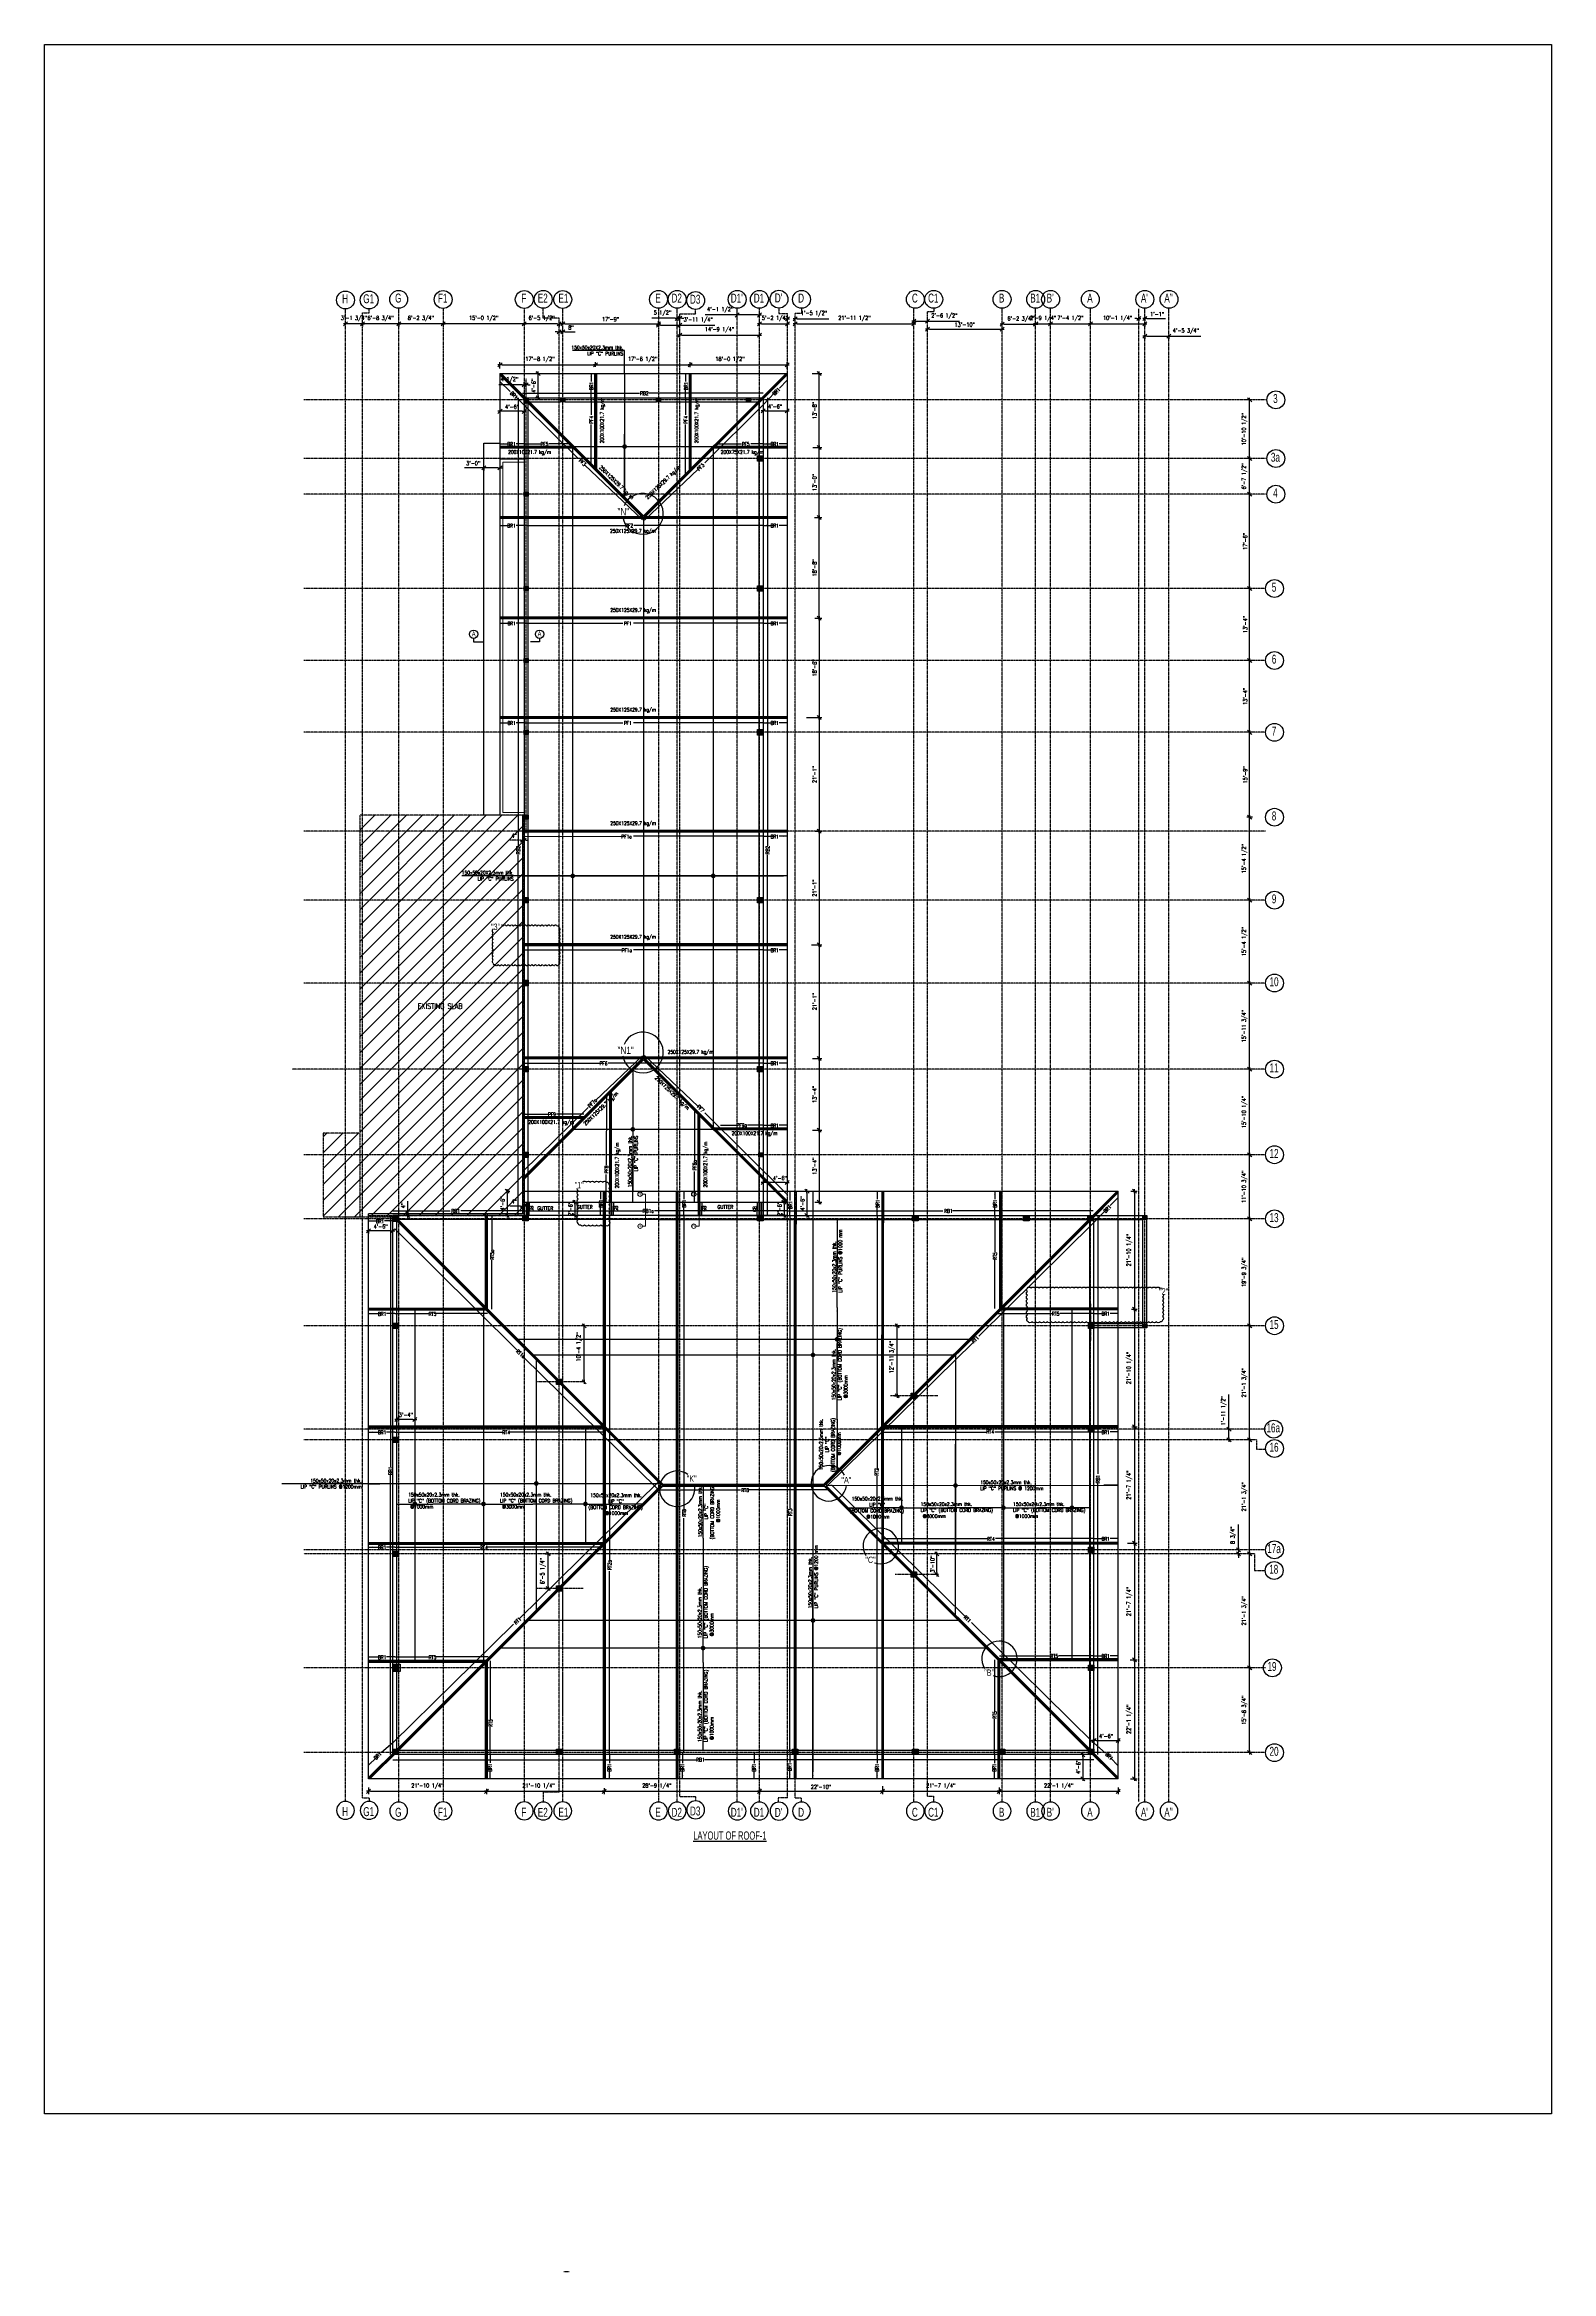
# Model space of a CAD drawing. Extents: x -95606 to 113309, y -42160 to -940.
# Drawn here: x 109860 to 113213, y -22672 to -17715 of the extents above; entities that cross this region are included whole.
import ezdxf
from ezdxf.enums import TextEntityAlignment as Align

# ---------------------------------------------------------------- set-up
doc = ezdxf.new("R2010")
doc.units = 0
doc.header["$LTSCALE"] = 0.02
doc.header["$MEASUREMENT"] = 0
doc.header["$PDMODE"] = 3
doc.header["$PDSIZE"] = -2
for name, pattern in [('ACAD_ISO03W100', [30, 12, -18]), ('CENTER', [50.8, 31.75, -6.35, 6.35, -6.35]), ('DASHED', [0.75, 0.5, -0.25]), ('HIDDEN', [9.525, 6.35, -3.175])]:
    doc.linetypes.add(name, pattern=pattern)
doc.layers.get('0').update_dxf_attribs({"linetype": 'CONTINUOUS'})
doc.layers.get('DEFPOINTS').update_dxf_attribs({"linetype": 'CONTINUOUS'})
for name, color, linetype, lineweight in [('A -fittings', 181, 'CONTINUOUS', 5), ('GRID NAME', 31, 'CONTINUOUS', 30), ('HACH', 8, 'CONTINUOUS', 9), ('Hatch', 252, 'CONTINUOUS', 9), ('HATCH 2', 253, 'CONTINUOUS', 5), ('Layer4', 4, 'CONTINUOUS', 25), ('STAIR CASE', 152, 'CONTINUOUS', 20), ('stair case014', 34, 'DASHED', 25)]:
    doc.layers.add(name, color=color, linetype=linetype, lineweight=lineweight)
for name, color, linetype in [('A-2TEXT', 4, 'CONTINUOUS'), ('A-DIM', 1, 'CONTINUOUS'), ('BEAM TEX1', 3, 'CONTINUOUS'), ('COL 1', 5, 'CONTINUOUS'), ('COLUMN TEXT', 2, 'CONTINUOUS'), ('DIM', 7, 'CONTINUOUS'), ('dimentions', 8, 'CONTINUOUS'), ('EXLINE', 33, 'CONTINUOUS'), ('GRID', 8, 'CENTER'), ('h', 3, 'CONTINUOUS'), ('HBEAM', 51, 'HIDDEN'), ('RF5', 6, 'CONTINUOUS'), ('S-SLB', 3, 'CONTINUOUS'), ('S-TXT', 2, 'CONTINUOUS'), ('TEX', 2, 'CONTINUOUS'), ('TEXT-1', 2, 'CONTINUOUS'), ('TEXT-2', 3, 'CONTINUOUS'), ('TEXT2', 3, 'CONTINUOUS')]:
    doc.layers.add(name, color=color, linetype=linetype)
doc.styles.add('ROMANS', font='romans.shx', dxfattribs={"width": 0.8})
doc.styles.get("Standard").update_dxf_attribs({"font": 'ISOCP'})
doc.styles.add('STYLE2', font='arial.ttf', dxfattribs={"width": 0.8})
doc.styles.add('style5', font='romans.shx', dxfattribs={"width": 0.7, "height": 8})
doc.styles.add('style6', font='romans.shx', dxfattribs={"height": 8})
doc.styles.add('style9', font='romans.shx', dxfattribs={"width": 0.8, "height": 4})
doc.styles.add('T25-500', font='romans.shx', dxfattribs={"height": 125})
doc.styles.add('yy', font='romans.shx', dxfattribs={"width": 0.8, "height": 7.5})
doc.dimstyles.new('TEXT-18', dxfattribs={"dimtxt": 8, "dimasz": 9, "dimexe": 6, "dimexo": 6, "dimgap": 3.125, "dimtad": 1, "dimdec": 1, "dimrnd": 0.5, "dimzin": 1, "dimdsep": 46, "dimlunit": 4, "dimtxsty": 'style6', "dimblk": 'OBLIQUE', "dimcen": 72.09, "dimclrd": 1, "dimclre": 1, "dimclrt": 4, "dimadec": 0, "dimazin": 0, "dimtfac": 1, "dimtdec": 1, "dimtofl": 0, "dimtmove": 0, "dimatfit": 3, "dimfxl": 1, "dimfrac": 2, "dimtolj": 1, "dimtzin": 0, "dimlwd": -1, "dimarcsym": 0})
doc.dimstyles.new('TK96', dxfattribs={"dimscale": 96, "dimtxt": 0.09375, "dimasz": 0.046875, "dimexe": 0.0625, "dimexo": 0.015625, "dimgap": 0.046875, "dimtad": 1, "dimzin": 11, "dimdsep": 46, "dimlunit": 4, "dimtxsty": 'ROMANS', "dimblk1": 'TK1', "dimblk2": 'TK1', "dimsah": 1, "dimcen": 0.09375, "dimclrd": 1, "dimclre": 1, "dimclrt": 2, "dimadec": 0, "dimazin": 0, "dimtfac": 1, "dimtofl": 0, "dimtmove": 0, "dimatfit": 3, "dimldrblk": 'TK1', "dimfxl": 1, "dimfrac": 2, "dimtolj": 1, "dimtzin": 9, "dimarcsym": 0})

# ---------------------------------------------------------------- blocks, each defined once
blk = doc.blocks.new('GRID')
at = {"color": 1, "linetype": 'Continuous'}
blk.add_circle((0, 0), 19.9, dxfattribs=at)
at = {"layer": 'A-2TEXT', "linetype": 'Continuous', "style": 'STYLE2', "width": 0.65}
blk.add_attdef('A', text='', height=19.9, rotation=359.9735, dxfattribs=at).set_placement((-1, -7.1), align=Align.CENTER)
blk = doc.blocks.new('TK1')
at = {"color": 4, "linetype": 'Continuous'}
blk.add_line((-1, -1), (1, 1), dxfattribs=at)
at = {"color": 1, "linetype": 'ByBlock'}
blk.add_line((-1, 0), (1, 0), dxfattribs=at)
blk = doc.blocks.new('*D581')
at = {"layer": 'DEFPOINTS', "color": 0, "lineweight": -2, "transparency": 16777216}
for p in [(112541.3, -20186), (112549.2, -20186), (112549.2, -20328.8)]:
    blk.add_point(p, dxfattribs=at)
at = {"layer": 'dimentions', "color": 1, "linetype": 'Continuous', "lineweight": -2, "transparency": 16777216}
for p, q in [((112547.7, -20186), (112535.3, -20186)), ((112541.3, -20324.3), (112541.3, -20190.5)), ((112547.7, -20328.8), (112535.3, -20328.8))]:
    blk.add_line(p, q, dxfattribs=at)
at = {"layer": 'dimentions', "color": 1, "lineweight": -2, "transparency": 16777216, "xscale": 4.5, "yscale": 4.5, "zscale": 4.5}
for p, rotation in [((112541.3, -20186), 90), ((112541.3, -20328.8), 270)]:
    blk.add_blockref('TK1', p, dxfattribs=dict(at, rotation=rotation))
at = {"layer": 'dimentions', "color": 2, "transparency": 16777216, "insert": (112529.9, -20257.4), "char_height": 9, "attachment_point": 5, "rotation": 90, "style": 'ROMANS'}
blk.add_mtext('\\A1;11\'-10 3/4"', dxfattribs=at)
blk = doc.blocks.new('*D582')
at = {"layer": 'DEFPOINTS', "color": 0, "lineweight": -2, "transparency": 16777216}
for p in [(112541.3, -19995.6), (112549.2, -19995.6), (112549.2, -20186)]:
    blk.add_point(p, dxfattribs=at)
at = {"layer": 'dimentions', "color": 1, "linetype": 'Continuous', "lineweight": -2, "transparency": 16777216}
for p, q in [((112547.7, -19995.6), (112535.3, -19995.6)), ((112541.3, -20181.5), (112541.3, -20000.1)), ((112547.7, -20186), (112535.3, -20186))]:
    blk.add_line(p, q, dxfattribs=at)
at = {"layer": 'dimentions', "color": 1, "lineweight": -2, "transparency": 16777216, "xscale": 4.5, "yscale": 4.5, "zscale": 4.5}
for p, rotation in [((112541.3, -19995.6), 90), ((112541.3, -20186), 270)]:
    blk.add_blockref('TK1', p, dxfattribs=dict(at, rotation=rotation))
at = {"layer": 'dimentions', "color": 2, "transparency": 16777216, "insert": (112529.9, -20090.8), "char_height": 9, "attachment_point": 5, "rotation": 90, "style": 'ROMANS'}
blk.add_mtext('\\A1;15\'-10 1/4"', dxfattribs=at)
blk = doc.blocks.new('*D583')
at = {"layer": 'DEFPOINTS', "color": 0, "lineweight": -2, "transparency": 16777216}
for p in [(112541.3, -19803.8), (112549.2, -19803.8), (112549.2, -19995.6)]:
    blk.add_point(p, dxfattribs=at)
at = {"layer": 'dimentions', "color": 1, "linetype": 'Continuous', "lineweight": -2, "transparency": 16777216}
for p, q in [((112547.7, -19803.8), (112535.3, -19803.8)), ((112541.3, -19991.1), (112541.3, -19808.3)), ((112547.7, -19995.6), (112535.3, -19995.6))]:
    blk.add_line(p, q, dxfattribs=at)
at = {"layer": 'dimentions', "color": 1, "lineweight": -2, "transparency": 16777216, "xscale": 4.5, "yscale": 4.5, "zscale": 4.5}
for p, rotation in [((112541.3, -19803.8), 90), ((112541.3, -19995.6), 270)]:
    blk.add_blockref('TK1', p, dxfattribs=dict(at, rotation=rotation))
at = {"layer": 'dimentions', "color": 2, "transparency": 16777216, "insert": (112529.9, -19899.7), "char_height": 9, "attachment_point": 5, "rotation": 90, "style": 'ROMANS'}
blk.add_mtext('\\A1;15\'-11 3/4"', dxfattribs=at)
blk = doc.blocks.new('*D584')
at = {"layer": 'DEFPOINTS', "color": 0, "lineweight": -2, "transparency": 16777216}
for p in [(112541.3, -19619.3), (112549.2, -19619.3), (112549.2, -19803.8)]:
    blk.add_point(p, dxfattribs=at)
at = {"layer": 'dimentions', "color": 1, "linetype": 'Continuous', "lineweight": -2, "transparency": 16777216}
for p, q in [((112547.7, -19619.3), (112535.3, -19619.3)), ((112541.3, -19799.3), (112541.3, -19623.8)), ((112547.7, -19803.8), (112535.3, -19803.8))]:
    blk.add_line(p, q, dxfattribs=at)
at = {"layer": 'dimentions', "color": 1, "lineweight": -2, "transparency": 16777216, "xscale": 4.5, "yscale": 4.5, "zscale": 4.5}
for p, rotation in [((112541.3, -19619.3), 90), ((112541.3, -19803.8), 270)]:
    blk.add_blockref('TK1', p, dxfattribs=dict(at, rotation=rotation))
at = {"layer": 'dimentions', "color": 2, "transparency": 16777216, "insert": (112529.9, -19711.5), "char_height": 9, "attachment_point": 5, "rotation": 90, "style": 'ROMANS'}
blk.add_mtext('\\A1;15\'-4 1/2"', dxfattribs=at)
blk = doc.blocks.new('*D585')
at = {"layer": 'DEFPOINTS', "color": 0, "lineweight": -2, "transparency": 16777216}
for p in [(112541.3, -19434.8), (112549.2, -19434.8), (112549.2, -19619.3)]:
    blk.add_point(p, dxfattribs=at)
at = {"layer": 'dimentions', "color": 1, "linetype": 'Continuous', "lineweight": -2, "transparency": 16777216}
for p, q in [((112547.7, -19434.8), (112535.3, -19434.8)), ((112541.3, -19614.8), (112541.3, -19439.3)), ((112547.7, -19619.3), (112535.3, -19619.3))]:
    blk.add_line(p, q, dxfattribs=at)
at = {"layer": 'dimentions', "color": 1, "lineweight": -2, "transparency": 16777216, "xscale": 4.5, "yscale": 4.5, "zscale": 4.5}
for p, rotation in [((112541.3, -19434.8), 90), ((112541.3, -19619.3), 270)]:
    blk.add_blockref('TK1', p, dxfattribs=dict(at, rotation=rotation))
at = {"layer": 'dimentions', "color": 2, "transparency": 16777216, "insert": (112529.9, -19527), "char_height": 9, "attachment_point": 5, "rotation": 90, "style": 'ROMANS'}
blk.add_mtext('\\A1;15\'-4 1/2"', dxfattribs=at)
blk = doc.blocks.new('*D586')
at = {"layer": 'DEFPOINTS', "color": 0, "lineweight": -2, "transparency": 16777216}
for p in [(112541.3, -19245.8), (112549.2, -19245.8), (112549.2, -19434.8)]:
    blk.add_point(p, dxfattribs=at)
at = {"layer": 'dimentions', "color": 1, "linetype": 'Continuous', "lineweight": -2, "transparency": 16777216}
for p, q in [((112547.7, -19245.8), (112535.3, -19245.8)), ((112541.3, -19430.3), (112541.3, -19250.3)), ((112547.7, -19434.8), (112535.3, -19434.8))]:
    blk.add_line(p, q, dxfattribs=at)
at = {"layer": 'dimentions', "color": 1, "lineweight": -2, "transparency": 16777216, "xscale": 4.5, "yscale": 4.5, "zscale": 4.5}
for p, rotation in [((112541.3, -19245.8), 90), ((112541.3, -19434.8), 270)]:
    blk.add_blockref('TK1', p, dxfattribs=dict(at, rotation=rotation))
at = {"layer": 'dimentions', "color": 2, "transparency": 16777216, "insert": (112531.4, -19340.3), "char_height": 9, "attachment_point": 5, "rotation": 90, "style": 'ROMANS'}
blk.add_mtext('\\A1;15\'-9"', dxfattribs=at)
blk = doc.blocks.new('*D587')
at = {"layer": 'DEFPOINTS', "color": 0, "lineweight": -2, "transparency": 16777216}
for p in [(112541.3, -19085.8), (112549.2, -19085.8), (112549.2, -19245.8)]:
    blk.add_point(p, dxfattribs=at)
at = {"layer": 'dimentions', "color": 1, "linetype": 'Continuous', "lineweight": -2, "transparency": 16777216}
for p, q in [((112547.7, -19085.8), (112535.3, -19085.8)), ((112541.3, -19241.3), (112541.3, -19090.3)), ((112547.7, -19245.8), (112535.3, -19245.8))]:
    blk.add_line(p, q, dxfattribs=at)
at = {"layer": 'dimentions', "color": 1, "lineweight": -2, "transparency": 16777216, "xscale": 4.5, "yscale": 4.5, "zscale": 4.5}
for p, rotation in [((112541.3, -19085.8), 90), ((112541.3, -19245.8), 270)]:
    blk.add_blockref('TK1', p, dxfattribs=dict(at, rotation=rotation))
at = {"layer": 'dimentions', "color": 2, "transparency": 16777216, "insert": (112531.4, -19165.8), "char_height": 9, "attachment_point": 5, "rotation": 90, "style": 'ROMANS'}
blk.add_mtext('\\A1;13\'-4"', dxfattribs=at)
blk = doc.blocks.new('*D588')
at = {"layer": 'DEFPOINTS', "color": 0, "lineweight": -2, "transparency": 16777216}
for p in [(112541.3, -18925.8), (112541.3, -18925.8), (112541.3, -19085.8)]:
    blk.add_point(p, dxfattribs=at)
at = {"layer": 'dimentions', "color": 1, "linetype": 'Continuous', "lineweight": -2, "transparency": 16777216}
for p, q in [((112539.8, -18925.8), (112535.3, -18925.8)), ((112541.3, -19081.3), (112541.3, -18930.3)), ((112539.8, -19085.8), (112535.3, -19085.8))]:
    blk.add_line(p, q, dxfattribs=at)
at = {"layer": 'dimentions', "color": 1, "lineweight": -2, "transparency": 16777216, "xscale": 4.5, "yscale": 4.5, "zscale": 4.5}
for p, rotation in [((112541.3, -18925.8), 90), ((112541.3, -19085.8), 270)]:
    blk.add_blockref('TK1', p, dxfattribs=dict(at, rotation=rotation))
at = {"layer": 'dimentions', "color": 2, "transparency": 16777216, "insert": (112531.4, -19005.8), "char_height": 9, "attachment_point": 5, "rotation": 90, "style": 'ROMANS'}
blk.add_mtext('\\A1;13\'-4"', dxfattribs=at)
blk = doc.blocks.new('*D589')
at = {"layer": 'DEFPOINTS', "color": 0, "lineweight": -2, "transparency": 16777216}
for p in [(112541.3, -18715.8), (112541.3, -18715.8), (112541.3, -18925.8)]:
    blk.add_point(p, dxfattribs=at)
at = {"layer": 'dimentions', "color": 1, "linetype": 'Continuous', "lineweight": -2, "transparency": 16777216}
for p, q in [((112539.8, -18715.8), (112535.3, -18715.8)), ((112541.3, -18921.3), (112541.3, -18720.3)), ((112539.8, -18925.8), (112535.3, -18925.8))]:
    blk.add_line(p, q, dxfattribs=at)
at = {"layer": 'dimentions', "color": 1, "lineweight": -2, "transparency": 16777216, "xscale": 4.5, "yscale": 4.5, "zscale": 4.5}
for p, rotation in [((112541.3, -18715.8), 90), ((112541.3, -18925.8), 270)]:
    blk.add_blockref('TK1', p, dxfattribs=dict(at, rotation=rotation))
at = {"layer": 'dimentions', "color": 2, "transparency": 16777216, "insert": (112531.4, -18820.8), "char_height": 9, "attachment_point": 5, "rotation": 90, "style": 'ROMANS'}
blk.add_mtext('\\A1;17\'-6"', dxfattribs=at)
blk = doc.blocks.new('*D590')
at = {"layer": 'DEFPOINTS', "color": 0, "lineweight": -2, "transparency": 16777216}
for p in [(112541.3, -18505.8), (112541.3, -18505.8), (112541.3, -18636.3)]:
    blk.add_point(p, dxfattribs=at)
at = {"layer": 'dimentions', "color": 1, "linetype": 'Continuous', "lineweight": -2, "transparency": 16777216}
for p, q in [((112539.8, -18505.8), (112535.3, -18505.8)), ((112541.3, -18631.8), (112541.3, -18510.3)), ((112539.8, -18636.3), (112535.3, -18636.3))]:
    blk.add_line(p, q, dxfattribs=at)
at = {"layer": 'dimentions', "color": 1, "lineweight": -2, "transparency": 16777216, "xscale": 4.5, "yscale": 4.5, "zscale": 4.5}
for p, rotation in [((112541.3, -18505.8), 90), ((112541.3, -18636.3), 270)]:
    blk.add_blockref('TK1', p, dxfattribs=dict(at, rotation=rotation))
at = {"layer": 'dimentions', "color": 2, "transparency": 16777216, "insert": (112529.9, -18571), "char_height": 9, "attachment_point": 5, "rotation": 90, "style": 'ROMANS'}
blk.add_mtext('\\A1;10\'-10 1/2"', dxfattribs=at)
blk = doc.blocks.new('*D591')
at = {"layer": 'DEFPOINTS', "color": 0, "lineweight": -2, "transparency": 16777216}
for p in [(112541.3, -20566.6), (112549.2, -20566.6), (112549.2, -20820.4)]:
    blk.add_point(p, dxfattribs=at)
at = {"layer": 'dimentions', "color": 1, "linetype": 'Continuous', "lineweight": -2, "transparency": 16777216}
for p, q in [((112547.7, -20566.6), (112535.3, -20566.6)), ((112541.3, -20815.9), (112541.3, -20571.1)), ((112547.7, -20820.4), (112535.3, -20820.4))]:
    blk.add_line(p, q, dxfattribs=at)
at = {"layer": 'dimentions', "color": 1, "lineweight": -2, "transparency": 16777216, "xscale": 4.5, "yscale": 4.5, "zscale": 4.5}
for p, rotation in [((112541.3, -20566.6), 90), ((112541.3, -20820.4), 270)]:
    blk.add_blockref('TK1', p, dxfattribs=dict(at, rotation=rotation))
at = {"layer": 'dimentions', "color": 2, "transparency": 16777216, "insert": (112529.9, -20693.5), "char_height": 9, "attachment_point": 5, "rotation": 90, "style": 'ROMANS'}
blk.add_mtext('\\A1;21\'-1 3/4"', dxfattribs=at)
blk = doc.blocks.new('*D592')
at = {"layer": 'DEFPOINTS', "color": 0, "lineweight": -2, "transparency": 16777216}
for p in [(112495.3, -20796.8), (112503.2, -20796.8), (112503.2, -20820.4)]:
    blk.add_point(p, dxfattribs=at)
at = {"layer": 'dimentions', "color": 1, "linetype": 'Continuous', "lineweight": -2, "transparency": 16777216}
for p, q in [((112495.3, -20796.8), (112495.3, -20719.9)), ((112501.7, -20796.8), (112489.3, -20796.8)), ((112495.3, -20815.9), (112495.3, -20801.3)), ((112501.7, -20820.4), (112489.3, -20820.4))]:
    blk.add_line(p, q, dxfattribs=at)
at = {"layer": 'dimentions', "color": 1, "lineweight": -2, "transparency": 16777216, "xscale": 4.5, "yscale": 4.5, "zscale": 4.5}
for p, rotation in [((112495.3, -20796.8), 90), ((112495.3, -20820.4), 270)]:
    blk.add_blockref('TK1', p, dxfattribs=dict(at, rotation=rotation))
at = {"layer": 'dimentions', "color": 2, "transparency": 16777216, "insert": (112483.9, -20756.1), "char_height": 9, "attachment_point": 5, "rotation": 90, "style": 'ROMANS'}
blk.add_mtext('\\A1;1\'-11 1/2"', dxfattribs=at)
blk = doc.blocks.new('*D593')
at = {"layer": 'DEFPOINTS', "color": 0, "lineweight": -2, "transparency": 16777216}
for p in [(112541.3, -20820.4), (112549.2, -20820.4), (112549.2, -21074.2)]:
    blk.add_point(p, dxfattribs=at)
at = {"layer": 'dimentions', "color": 1, "linetype": 'Continuous', "lineweight": -2, "transparency": 16777216}
for p, q in [((112547.7, -20820.4), (112535.3, -20820.4)), ((112541.3, -21069.7), (112541.3, -20824.9)), ((112547.7, -21074.2), (112535.3, -21074.2))]:
    blk.add_line(p, q, dxfattribs=at)
at = {"layer": 'dimentions', "color": 1, "lineweight": -2, "transparency": 16777216, "xscale": 4.5, "yscale": 4.5, "zscale": 4.5}
for p, rotation in [((112541.3, -20820.4), 90), ((112541.3, -21074.2), 270)]:
    blk.add_blockref('TK1', p, dxfattribs=dict(at, rotation=rotation))
at = {"layer": 'dimentions', "color": 2, "transparency": 16777216, "insert": (112529.9, -20947.3), "char_height": 9, "attachment_point": 5, "rotation": 90, "style": 'ROMANS'}
blk.add_mtext('\\A1;21\'-1 3/4"', dxfattribs=at)
blk = doc.blocks.new('*D594')
at = {"layer": 'DEFPOINTS', "color": 0, "lineweight": -2, "transparency": 16777216}
for p in [(112541.3, -21074.2), (112549.2, -21074.2), (112549.2, -21328)]:
    blk.add_point(p, dxfattribs=at)
at = {"layer": 'dimentions', "color": 1, "linetype": 'Continuous', "lineweight": -2, "transparency": 16777216}
for p, q in [((112547.7, -21074.2), (112535.3, -21074.2)), ((112541.3, -21323.5), (112541.3, -21078.7)), ((112547.7, -21328), (112535.3, -21328))]:
    blk.add_line(p, q, dxfattribs=at)
at = {"layer": 'dimentions', "color": 1, "lineweight": -2, "transparency": 16777216, "xscale": 4.5, "yscale": 4.5, "zscale": 4.5}
for p, rotation in [((112541.3, -21074.2), 90), ((112541.3, -21328), 270)]:
    blk.add_blockref('TK1', p, dxfattribs=dict(at, rotation=rotation))
at = {"layer": 'dimentions', "color": 2, "transparency": 16777216, "insert": (112529.9, -21201.1), "char_height": 9, "attachment_point": 5, "rotation": 90, "style": 'ROMANS'}
blk.add_mtext('\\A1;21\'-1 3/4"', dxfattribs=at)
blk = doc.blocks.new('*D595')
at = {"layer": 'DEFPOINTS', "color": 0, "lineweight": -2, "transparency": 16777216}
for p in [(112541.3, -21328), (112549.2, -21328), (112549.2, -21516.8)]:
    blk.add_point(p, dxfattribs=at)
at = {"layer": 'dimentions', "color": 1, "linetype": 'Continuous', "lineweight": -2, "transparency": 16777216}
for p, q in [((112547.7, -21328), (112535.3, -21328)), ((112541.3, -21512.3), (112541.3, -21332.5)), ((112547.7, -21516.8), (112535.3, -21516.8))]:
    blk.add_line(p, q, dxfattribs=at)
at = {"layer": 'dimentions', "color": 1, "lineweight": -2, "transparency": 16777216, "xscale": 4.5, "yscale": 4.5, "zscale": 4.5}
for p, rotation in [((112541.3, -21328), 90), ((112541.3, -21516.8), 270)]:
    blk.add_blockref('TK1', p, dxfattribs=dict(at, rotation=rotation))
at = {"layer": 'dimentions', "color": 2, "transparency": 16777216, "insert": (112529.9, -21422.4), "char_height": 9, "attachment_point": 5, "rotation": 90, "style": 'ROMANS'}
blk.add_mtext('\\A1;15\'-8 3/4"', dxfattribs=at)
blk = doc.blocks.new('*D596')
at = {"layer": 'DEFPOINTS', "color": 0, "lineweight": -2, "transparency": 16777216}
for p in [(112541.3, -20328.8), (112548.8, -20328.8), (112549.6, -20566.6)]:
    blk.add_point(p, dxfattribs=at)
at = {"layer": 'dimentions', "color": 1, "linetype": 'Continuous', "lineweight": -2, "transparency": 16777216}
for p, q in [((112547.3, -20328.8), (112535.3, -20328.8)), ((112541.3, -20562.1), (112541.3, -20333.3)), ((112548.1, -20566.6), (112535.3, -20566.6))]:
    blk.add_line(p, q, dxfattribs=at)
at = {"layer": 'dimentions', "color": 1, "lineweight": -2, "transparency": 16777216, "xscale": 4.5, "yscale": 4.5, "zscale": 4.5}
for p, rotation in [((112541.3, -20328.8), 90), ((112541.3, -20566.6), 270)]:
    blk.add_blockref('TK1', p, dxfattribs=dict(at, rotation=rotation))
at = {"layer": 'dimentions', "color": 2, "transparency": 16777216, "insert": (112529.9, -20447.7), "char_height": 9, "attachment_point": 5, "rotation": 90, "style": 'ROMANS'}
blk.add_mtext('\\A1;19\'-9 3/4"', dxfattribs=at)
blk = doc.blocks.new('*D597')
at = {"layer": 'DEFPOINTS', "color": 0, "lineweight": -2, "transparency": 16777216}
for p in [(112541.3, -18636.3), (112541.3, -18636.3), (112541.3, -18715.8)]:
    blk.add_point(p, dxfattribs=at)
at = {"layer": 'dimentions', "color": 1, "linetype": 'Continuous', "lineweight": -2, "transparency": 16777216}
for p, q in [((112539.8, -18636.3), (112535.3, -18636.3)), ((112541.3, -18711.3), (112541.3, -18640.8)), ((112539.8, -18715.8), (112535.3, -18715.8))]:
    blk.add_line(p, q, dxfattribs=at)
at = {"layer": 'dimentions', "color": 1, "lineweight": -2, "transparency": 16777216, "xscale": 4.5, "yscale": 4.5, "zscale": 4.5}
for p, rotation in [((112541.3, -18636.3), 90), ((112541.3, -18715.8), 270)]:
    blk.add_blockref('TK1', p, dxfattribs=dict(at, rotation=rotation))
at = {"layer": 'dimentions', "color": 2, "transparency": 16777216, "insert": (112529.9, -18676), "char_height": 9, "attachment_point": 5, "rotation": 90, "style": 'ROMANS'}
blk.add_mtext('\\A1;6\'-7 1/2"', dxfattribs=at)
blk = doc.blocks.new('*D598')
at = {"layer": 'DEFPOINTS', "color": 0, "lineweight": -2, "transparency": 16777216}
for p in [(110529.4, -18336.3), (110529.4, -18336.3), (110567.2, -18336.3)]:
    blk.add_point(p, dxfattribs=at)
at = {"layer": 'dimentions', "color": 1, "linetype": 'Continuous', "lineweight": -2, "transparency": 16777216}
for p, q in [((110529.4, -18334.8), (110529.4, -18330.3)), ((110562.7, -18336.3), (110533.9, -18336.3)), ((110567.2, -18334.8), (110567.2, -18330.3))]:
    blk.add_line(p, q, dxfattribs=at)
at = {"layer": 'dimentions', "color": 1, "lineweight": -2, "transparency": 16777216, "xscale": 4.5, "yscale": 4.5, "zscale": 4.5, "rotation": 180}
blk.add_blockref('TK1', (110529.4, -18336.3), dxfattribs=at)
at = {"layer": 'dimentions', "color": 1, "lineweight": -2, "transparency": 16777216, "xscale": 4.5, "yscale": 4.5, "zscale": 4.5}
blk.add_blockref('TK1', (110567.2, -18336.3), dxfattribs=at)
at = {"layer": 'dimentions', "color": 2, "transparency": 16777216, "insert": (110548.3, -18324.9), "char_height": 9, "attachment_point": 5, "style": 'ROMANS'}
blk.add_mtext('\\A1;3\'-1 3/4"', dxfattribs=at)
blk = doc.blocks.new('*D599')
at = {"layer": 'DEFPOINTS', "color": 0, "lineweight": -2, "transparency": 16777216}
for p in [(110567.2, -18336.3), (110567.2, -18336.3), (110647.9, -18336.3)]:
    blk.add_point(p, dxfattribs=at)
at = {"layer": 'dimentions', "color": 1, "linetype": 'Continuous', "lineweight": -2, "transparency": 16777216}
for p, q in [((110567.2, -18337.8), (110567.2, -18342.3)), ((110643.4, -18336.3), (110571.7, -18336.3)), ((110647.9, -18337.8), (110647.9, -18342.3))]:
    blk.add_line(p, q, dxfattribs=at)
at = {"layer": 'dimentions', "color": 1, "lineweight": -2, "transparency": 16777216, "xscale": 4.5, "yscale": 4.5, "zscale": 4.5, "rotation": 180}
blk.add_blockref('TK1', (110567.2, -18336.3), dxfattribs=at)
at = {"layer": 'dimentions', "color": 1, "lineweight": -2, "transparency": 16777216, "xscale": 4.5, "yscale": 4.5, "zscale": 4.5}
blk.add_blockref('TK1', (110647.9, -18336.3), dxfattribs=at)
at = {"layer": 'dimentions', "color": 2, "transparency": 16777216, "insert": (110607.5, -18324.9), "char_height": 9, "attachment_point": 5, "style": 'ROMANS'}
blk.add_mtext('\\A1;6\'-8 3/4"', dxfattribs=at)
blk = doc.blocks.new('*D600')
at = {"layer": 'DEFPOINTS', "color": 0, "lineweight": -2, "transparency": 16777216}
for p in [(110647.9, -18336.3), (110647.9, -18336.3), (110746.7, -18336.3)]:
    blk.add_point(p, dxfattribs=at)
at = {"layer": 'dimentions', "color": 1, "linetype": 'Continuous', "lineweight": -2, "transparency": 16777216}
for p, q in [((110647.9, -18337.8), (110647.9, -18342.3)), ((110742.2, -18336.3), (110652.4, -18336.3)), ((110746.7, -18337.8), (110746.7, -18342.3))]:
    blk.add_line(p, q, dxfattribs=at)
at = {"layer": 'dimentions', "color": 1, "lineweight": -2, "transparency": 16777216, "xscale": 4.5, "yscale": 4.5, "zscale": 4.5, "rotation": 180}
blk.add_blockref('TK1', (110647.9, -18336.3), dxfattribs=at)
at = {"layer": 'dimentions', "color": 1, "lineweight": -2, "transparency": 16777216, "xscale": 4.5, "yscale": 4.5, "zscale": 4.5}
blk.add_blockref('TK1', (110746.7, -18336.3), dxfattribs=at)
at = {"layer": 'dimentions', "color": 2, "transparency": 16777216, "insert": (110697.3, -18324.9), "char_height": 9, "attachment_point": 5, "style": 'ROMANS'}
blk.add_mtext('\\A1;8\'-2 3/4"', dxfattribs=at)
blk = doc.blocks.new('*D601')
at = {"layer": 'DEFPOINTS', "color": 0, "lineweight": -2, "transparency": 16777216}
for p in [(110746.7, -18336.3), (110746.7, -18336.3), (110927.2, -18336.3)]:
    blk.add_point(p, dxfattribs=at)
at = {"layer": 'dimentions', "color": 1, "linetype": 'Continuous', "lineweight": -2, "transparency": 16777216}
for p, q in [((110746.7, -18337.8), (110746.7, -18342.3)), ((110922.7, -18336.3), (110751.2, -18336.3)), ((110927.2, -18337.8), (110927.2, -18342.3))]:
    blk.add_line(p, q, dxfattribs=at)
at = {"layer": 'dimentions', "color": 1, "lineweight": -2, "transparency": 16777216, "xscale": 4.5, "yscale": 4.5, "zscale": 4.5, "rotation": 180}
blk.add_blockref('TK1', (110746.7, -18336.3), dxfattribs=at)
at = {"layer": 'dimentions', "color": 1, "lineweight": -2, "transparency": 16777216, "xscale": 4.5, "yscale": 4.5, "zscale": 4.5}
blk.add_blockref('TK1', (110927.2, -18336.3), dxfattribs=at)
at = {"layer": 'dimentions', "color": 2, "transparency": 16777216, "insert": (110837, -18324.9), "char_height": 9, "attachment_point": 5, "style": 'ROMANS'}
blk.add_mtext('\\A1;15\'-0 1/2"', dxfattribs=at)
blk = doc.blocks.new('*D602')
at = {"layer": 'DEFPOINTS', "color": 0, "lineweight": -2, "transparency": 16777216}
for p in [(110927.2, -18336.3), (110927.2, -18336.3), (111004.8, -18336.3)]:
    blk.add_point(p, dxfattribs=at)
at = {"layer": 'dimentions', "color": 1, "linetype": 'Continuous', "lineweight": -2, "transparency": 16777216}
for p, q in [((110927.2, -18337.8), (110927.2, -18342.3)), ((111000.3, -18336.3), (110931.7, -18336.3)), ((111004.8, -18337.8), (111004.8, -18342.3))]:
    blk.add_line(p, q, dxfattribs=at)
at = {"layer": 'dimentions', "color": 1, "lineweight": -2, "transparency": 16777216, "xscale": 4.5, "yscale": 4.5, "zscale": 4.5, "rotation": 180}
blk.add_blockref('TK1', (110927.2, -18336.3), dxfattribs=at)
at = {"layer": 'dimentions', "color": 1, "lineweight": -2, "transparency": 16777216, "xscale": 4.5, "yscale": 4.5, "zscale": 4.5}
blk.add_blockref('TK1', (111004.8, -18336.3), dxfattribs=at)
at = {"layer": 'dimentions', "color": 2, "transparency": 16777216, "insert": (110966, -18324.9), "char_height": 9, "attachment_point": 5, "style": 'ROMANS'}
blk.add_mtext('\\A1;6\'-5 1/2"', dxfattribs=at)
blk = doc.blocks.new('*D603')
at = {"layer": 'DEFPOINTS', "color": 0, "lineweight": -2, "transparency": 16777216}
for p in [(111012.8, -18336.3), (111225.9, -18336.3), (111225.9, -18336.3)]:
    blk.add_point(p, dxfattribs=at)
at = {"layer": 'dimentions', "color": 1, "linetype": 'Continuous', "lineweight": -2, "transparency": 16777216}
for p, q in [((111012.8, -18334.8), (111012.8, -18330.3)), ((111017.3, -18336.3), (111221.4, -18336.3)), ((111225.9, -18334.8), (111225.9, -18330.3))]:
    blk.add_line(p, q, dxfattribs=at)
at = {"layer": 'dimentions', "color": 1, "lineweight": -2, "transparency": 16777216, "xscale": 4.5, "yscale": 4.5, "zscale": 4.5, "rotation": 180}
blk.add_blockref('TK1', (111012.8, -18336.3), dxfattribs=at)
at = {"layer": 'dimentions', "color": 1, "lineweight": -2, "transparency": 16777216, "xscale": 4.5, "yscale": 4.5, "zscale": 4.5}
blk.add_blockref('TK1', (111225.9, -18336.3), dxfattribs=at)
at = {"layer": 'dimentions', "color": 2, "transparency": 16777216, "insert": (111119.4, -18326.4), "char_height": 9, "attachment_point": 5, "style": 'ROMANS'}
blk.add_mtext('\\A1;17\'-9"', dxfattribs=at)
blk = doc.blocks.new('*D604')
at = {"layer": 'DEFPOINTS', "color": 0, "lineweight": -2, "transparency": 16777216}
for p in [(111225.9, -18339.6), (111273.1, -18339.6), (111273.1, -18339.6)]:
    blk.add_point(p, dxfattribs=at)
at = {"layer": 'dimentions', "color": 1, "linetype": 'Continuous', "lineweight": -2, "transparency": 16777216}
for p, q in [((111225.9, -18338.1), (111225.9, -18333.6)), ((111230.4, -18339.6), (111268.6, -18339.6)), ((111273.1, -18338.1), (111273.1, -18333.6)), ((111273.1, -18339.6), (111351.1, -18339.6))]:
    blk.add_line(p, q, dxfattribs=at)
at = {"layer": 'dimentions', "color": 1, "lineweight": -2, "transparency": 16777216, "xscale": 4.5, "yscale": 4.5, "zscale": 4.5, "rotation": 180}
blk.add_blockref('TK1', (111225.9, -18339.6), dxfattribs=at)
at = {"layer": 'dimentions', "color": 1, "lineweight": -2, "transparency": 16777216, "xscale": 4.5, "yscale": 4.5, "zscale": 4.5}
blk.add_blockref('TK1', (111273.1, -18339.6), dxfattribs=at)
at = {"layer": 'dimentions', "color": 2, "transparency": 16777216, "insert": (111314.3, -18328.2), "char_height": 9, "attachment_point": 5, "style": 'ROMANS'}
blk.add_mtext('\\A1;3\'-11 1/4"', dxfattribs=at)
blk = doc.blocks.new('*D605')
at = {"layer": 'DEFPOINTS', "color": 0, "lineweight": -2, "transparency": 16777216}
for p in [(111273.1, -18361.6), (111450.5, -18361.6), (111450.5, -18361.6)]:
    blk.add_point(p, dxfattribs=at)
at = {"layer": 'dimentions', "color": 1, "linetype": 'Continuous', "lineweight": -2, "transparency": 16777216}
for p, q in [((111273.1, -18360.1), (111273.1, -18355.6)), ((111277.6, -18361.6), (111446, -18361.6)), ((111450.5, -18360.1), (111450.5, -18355.6))]:
    blk.add_line(p, q, dxfattribs=at)
at = {"layer": 'dimentions', "color": 1, "lineweight": -2, "transparency": 16777216, "xscale": 4.5, "yscale": 4.5, "zscale": 4.5, "rotation": 180}
blk.add_blockref('TK1', (111273.1, -18361.6), dxfattribs=at)
at = {"layer": 'dimentions', "color": 1, "lineweight": -2, "transparency": 16777216, "xscale": 4.5, "yscale": 4.5, "zscale": 4.5}
blk.add_blockref('TK1', (111450.5, -18361.6), dxfattribs=at)
at = {"layer": 'dimentions', "color": 2, "transparency": 16777216, "insert": (111361.8, -18350.2), "char_height": 9, "attachment_point": 5, "style": 'ROMANS'}
blk.add_mtext('\\A1;14\'-9 1/4"', dxfattribs=at)
blk = doc.blocks.new('*D606')
at = {"layer": 'DEFPOINTS', "color": 0, "lineweight": -2, "transparency": 16777216}
for p in [(111450.5, -18336.3), (111512.7, -18336.3), (111512.7, -18336.3)]:
    blk.add_point(p, dxfattribs=at)
at = {"layer": 'dimentions', "color": 1, "linetype": 'Continuous', "lineweight": -2, "transparency": 16777216}
for p, q in [((111450.5, -18334.8), (111450.5, -18330.3)), ((111455, -18336.3), (111508.2, -18336.3)), ((111512.7, -18334.8), (111512.7, -18330.3))]:
    blk.add_line(p, q, dxfattribs=at)
at = {"layer": 'dimentions', "color": 1, "lineweight": -2, "transparency": 16777216, "xscale": 4.5, "yscale": 4.5, "zscale": 4.5, "rotation": 180}
blk.add_blockref('TK1', (111450.5, -18336.3), dxfattribs=at)
at = {"layer": 'dimentions', "color": 1, "lineweight": -2, "transparency": 16777216, "xscale": 4.5, "yscale": 4.5, "zscale": 4.5}
blk.add_blockref('TK1', (111512.7, -18336.3), dxfattribs=at)
at = {"layer": 'dimentions', "color": 2, "transparency": 16777216, "insert": (111485, -18324.9), "char_height": 9, "attachment_point": 5, "style": 'ROMANS'}
blk.add_mtext('\\A1;5\'-2 1/4"', dxfattribs=at)
blk = doc.blocks.new('*D607')
at = {"layer": 'DEFPOINTS', "color": 0, "lineweight": -2, "transparency": 16777216}
for p in [(111512.7, -18325.3), (111530.2, -18325.3), (111530.2, -18325.3)]:
    blk.add_point(p, dxfattribs=at)
at = {"layer": 'dimentions', "color": 1, "linetype": 'Continuous', "lineweight": -2, "transparency": 16777216}
for p, q in [((111508.2, -18325.3), (111503.7, -18325.3)), ((111512.7, -18323.8), (111512.7, -18319.3)), ((111530.2, -18323.8), (111530.2, -18319.3)), ((111534.7, -18325.3), (111604.8, -18325.3))]:
    blk.add_line(p, q, dxfattribs=at)
at = {"layer": 'dimentions', "color": 1, "lineweight": -2, "transparency": 16777216, "xscale": 4.5, "yscale": 4.5, "zscale": 4.5}
blk.add_blockref('TK1', (111512.7, -18325.3), dxfattribs=at)
at = {"layer": 'dimentions', "color": 1, "lineweight": -2, "transparency": 16777216, "xscale": 4.5, "yscale": 4.5, "zscale": 4.5, "rotation": 180}
blk.add_blockref('TK1', (111530.2, -18325.3), dxfattribs=at)
at = {"layer": 'dimentions', "color": 2, "transparency": 16777216, "insert": (111572, -18314), "char_height": 9, "attachment_point": 5, "style": 'ROMANS'}
blk.add_mtext('\\A1;1\'-5 1/2"', dxfattribs=at)
blk = doc.blocks.new('*D608')
at = {"layer": 'DEFPOINTS', "color": 0, "lineweight": -2, "transparency": 16777216}
for p in [(111530.2, -18336.3), (111793.8, -18336.3), (111793.8, -18336.3)]:
    blk.add_point(p, dxfattribs=at)
at = {"layer": 'dimentions', "color": 1, "linetype": 'Continuous', "lineweight": -2, "transparency": 16777216}
for p, q in [((111530.2, -18334.8), (111530.2, -18330.3)), ((111534.7, -18336.3), (111789.3, -18336.3)), ((111793.8, -18334.8), (111793.8, -18330.3))]:
    blk.add_line(p, q, dxfattribs=at)
at = {"layer": 'dimentions', "color": 1, "lineweight": -2, "transparency": 16777216, "xscale": 4.5, "yscale": 4.5, "zscale": 4.5, "rotation": 180}
blk.add_blockref('TK1', (111530.2, -18336.3), dxfattribs=at)
at = {"layer": 'dimentions', "color": 1, "lineweight": -2, "transparency": 16777216, "xscale": 4.5, "yscale": 4.5, "zscale": 4.5}
blk.add_blockref('TK1', (111793.8, -18336.3), dxfattribs=at)
at = {"layer": 'dimentions', "color": 2, "transparency": 16777216, "insert": (111662, -18324.9), "char_height": 9, "attachment_point": 5, "style": 'ROMANS'}
blk.add_mtext('\\A1;21\'-11 1/2"', dxfattribs=at)
blk = doc.blocks.new('*D609')
at = {"layer": 'DEFPOINTS', "color": 0, "lineweight": -2, "transparency": 16777216}
for p in [(111793.8, -18330.8), (111824.4, -18330.8), (111824.4, -18330.8)]:
    blk.add_point(p, dxfattribs=at)
at = {"layer": 'dimentions', "color": 1, "linetype": 'Continuous', "lineweight": -2, "transparency": 16777216}
for p, q in [((111793.8, -18332.3), (111793.8, -18336.8)), ((111798.3, -18330.8), (111819.9, -18330.8)), ((111824.4, -18329.3), (111824.4, -18324.8)), ((111824.4, -18330.8), (111895.5, -18330.8))]:
    blk.add_line(p, q, dxfattribs=at)
at = {"layer": 'dimentions', "color": 1, "lineweight": -2, "transparency": 16777216, "xscale": 4.5, "yscale": 4.5, "zscale": 4.5, "rotation": 180}
blk.add_blockref('TK1', (111793.8, -18330.8), dxfattribs=at)
at = {"layer": 'dimentions', "color": 1, "lineweight": -2, "transparency": 16777216, "xscale": 4.5, "yscale": 4.5, "zscale": 4.5}
blk.add_blockref('TK1', (111824.4, -18330.8), dxfattribs=at)
at = {"layer": 'dimentions', "color": 2, "transparency": 16777216, "insert": (111862.2, -18319.4), "char_height": 9, "attachment_point": 5, "style": 'ROMANS'}
blk.add_mtext('\\A1;2\'-6 1/2"', dxfattribs=at)
blk = doc.blocks.new('*D610')
at = {"layer": 'DEFPOINTS', "color": 0, "lineweight": -2, "transparency": 16777216}
for p in [(111824.4, -18348.2), (111990.4, -18348.2), (111990.4, -18348.2)]:
    blk.add_point(p, dxfattribs=at)
at = {"layer": 'dimentions', "color": 1, "linetype": 'Continuous', "lineweight": -2, "transparency": 16777216}
for p, q in [((111824.4, -18346.7), (111824.4, -18342.2)), ((111828.9, -18348.2), (111985.9, -18348.2)), ((111990.4, -18346.7), (111990.4, -18342.2))]:
    blk.add_line(p, q, dxfattribs=at)
at = {"layer": 'dimentions', "color": 1, "lineweight": -2, "transparency": 16777216, "xscale": 4.5, "yscale": 4.5, "zscale": 4.5, "rotation": 180}
blk.add_blockref('TK1', (111824.4, -18348.2), dxfattribs=at)
at = {"layer": 'dimentions', "color": 1, "lineweight": -2, "transparency": 16777216, "xscale": 4.5, "yscale": 4.5, "zscale": 4.5}
blk.add_blockref('TK1', (111990.4, -18348.2), dxfattribs=at)
at = {"layer": 'dimentions', "color": 2, "transparency": 16777216, "insert": (111907.4, -18338.4), "char_height": 9, "attachment_point": 5, "style": 'ROMANS'}
blk.add_mtext('\\A1;13\'-10"', dxfattribs=at)
blk = doc.blocks.new('*D611')
at = {"layer": 'DEFPOINTS', "color": 0, "lineweight": -2, "transparency": 16777216}
for p in [(112065.1, -18336.3), (112098.4, -18336.3), (112098.4, -18336.3)]:
    blk.add_point(p, dxfattribs=at)
at = {"layer": 'dimentions', "color": 1, "linetype": 'Continuous', "lineweight": -2, "transparency": 16777216}
for p, q in [((112065.1, -18334.8), (112065.1, -18330.3)), ((112069.6, -18336.3), (112093.9, -18336.3)), ((112098.4, -18334.8), (112098.4, -18330.3))]:
    blk.add_line(p, q, dxfattribs=at)
at = {"layer": 'dimentions', "color": 1, "lineweight": -2, "transparency": 16777216, "xscale": 4.5, "yscale": 4.5, "zscale": 4.5, "rotation": 180}
blk.add_blockref('TK1', (112065.1, -18336.3), dxfattribs=at)
at = {"layer": 'dimentions', "color": 1, "lineweight": -2, "transparency": 16777216, "xscale": 4.5, "yscale": 4.5, "zscale": 4.5}
blk.add_blockref('TK1', (112098.4, -18336.3), dxfattribs=at)
at = {"layer": 'dimentions', "color": 2, "transparency": 16777216, "insert": (112081.8, -18324.9), "char_height": 9, "attachment_point": 5, "style": 'ROMANS'}
blk.add_mtext('\\A1;2\'-9 1/4"', dxfattribs=at)
blk = doc.blocks.new('*D612')
at = {"layer": 'DEFPOINTS', "color": 0, "lineweight": -2, "transparency": 16777216}
for p in [(112098.4, -18336.4), (112186.9, -18336.3), (112186.9, -18336.3)]:
    blk.add_point(p, dxfattribs=at)
at = {"layer": 'dimentions', "color": 1, "linetype": 'Continuous', "lineweight": -2, "transparency": 16777216}
for p, q in [((112098.4, -18334.9), (112098.4, -18330.3)), ((112102.9, -18336.3), (112182.4, -18336.3)), ((112186.9, -18334.8), (112186.9, -18330.3))]:
    blk.add_line(p, q, dxfattribs=at)
at = {"layer": 'dimentions', "color": 1, "lineweight": -2, "transparency": 16777216, "xscale": 4.5, "yscale": 4.5, "zscale": 4.5, "rotation": 180}
blk.add_blockref('TK1', (112098.4, -18336.3), dxfattribs=at)
at = {"layer": 'dimentions', "color": 1, "lineweight": -2, "transparency": 16777216, "xscale": 4.5, "yscale": 4.5, "zscale": 4.5}
blk.add_blockref('TK1', (112186.9, -18336.3), dxfattribs=at)
at = {"layer": 'dimentions', "color": 2, "transparency": 16777216, "insert": (112142.6, -18324.9), "char_height": 9, "attachment_point": 5, "style": 'ROMANS'}
blk.add_mtext('\\A1;7\'-4 1/2"', dxfattribs=at)
blk = doc.blocks.new('*D613')
at = {"layer": 'DEFPOINTS', "color": 0, "lineweight": -2, "transparency": 16777216}
for p in [(111267.6, -18332.6), (111273.1, -18324.3), (111273.1, -18332.5)]:
    blk.add_point(p, dxfattribs=at)
at = {"layer": 'dimentions', "color": 1, "linetype": 'Continuous', "lineweight": -2, "transparency": 16777216}
for p, q in [((111263.1, -18324.3), (111211.2, -18324.3)), ((111267.6, -18331.1), (111267.6, -18318.3)), ((111273.1, -18331), (111273.1, -18318.3)), ((111277.6, -18324.3), (111282.1, -18324.3))]:
    blk.add_line(p, q, dxfattribs=at)
at = {"layer": 'dimentions', "color": 1, "lineweight": -2, "transparency": 16777216, "xscale": 4.5, "yscale": 4.5, "zscale": 4.5}
blk.add_blockref('TK1', (111267.6, -18324.3), dxfattribs=at)
at = {"layer": 'dimentions', "color": 1, "lineweight": -2, "transparency": 16777216, "xscale": 4.5, "yscale": 4.5, "zscale": 4.5, "rotation": 180}
blk.add_blockref('TK1', (111273.1, -18324.3), dxfattribs=at)
at = {"layer": 'dimentions', "color": 2, "transparency": 16777216, "insert": (111234.9, -18312.9), "char_height": 9, "attachment_point": 5, "style": 'ROMANS'}
blk.add_mtext('\\A1;5 1/2"', dxfattribs=at)
blk = doc.blocks.new('*D614')
at = {"layer": 'DEFPOINTS', "color": 0, "lineweight": -2, "transparency": 16777216}
for p in [(111990.4, -18337.6), (112065.1, -18337.6), (112065.1, -18337.6)]:
    blk.add_point(p, dxfattribs=at)
at = {"layer": 'dimentions', "color": 1, "linetype": 'Continuous', "lineweight": -2, "transparency": 16777216}
for p, q in [((111990.4, -18336.1), (111990.4, -18331.6)), ((111994.9, -18337.6), (112060.6, -18337.6)), ((112065.1, -18336.1), (112065.1, -18331.6))]:
    blk.add_line(p, q, dxfattribs=at)
at = {"layer": 'dimentions', "color": 1, "lineweight": -2, "transparency": 16777216, "xscale": 4.5, "yscale": 4.5, "zscale": 4.5, "rotation": 180}
blk.add_blockref('TK1', (111990.4, -18337.6), dxfattribs=at)
at = {"layer": 'dimentions', "color": 1, "lineweight": -2, "transparency": 16777216, "xscale": 4.5, "yscale": 4.5, "zscale": 4.5}
blk.add_blockref('TK1', (112065.1, -18337.6), dxfattribs=at)
at = {"layer": 'dimentions', "color": 2, "transparency": 16777216, "insert": (112031.5, -18326.3), "char_height": 9, "attachment_point": 5, "style": 'ROMANS'}
blk.add_mtext('\\A1;6\'-2 3/4"', dxfattribs=at)
blk = doc.blocks.new('*D615')
at = {"layer": 'DEFPOINTS', "color": 0, "lineweight": -2, "transparency": 16777216}
for p in [(112186.9, -18336.4), (112308.1, -18336.2), (112308.1, -18336.3)]:
    blk.add_point(p, dxfattribs=at)
at = {"layer": 'dimentions', "color": 1, "linetype": 'Continuous', "lineweight": -2, "transparency": 16777216}
for p, q in [((112186.9, -18334.9), (112186.9, -18330.3)), ((112191.4, -18336.3), (112303.6, -18336.3)), ((112308.1, -18337.7), (112308.1, -18342.3))]:
    blk.add_line(p, q, dxfattribs=at)
at = {"layer": 'dimentions', "color": 1, "lineweight": -2, "transparency": 16777216, "xscale": 4.5, "yscale": 4.5, "zscale": 4.5, "rotation": 180}
blk.add_blockref('TK1', (112186.9, -18336.3), dxfattribs=at)
at = {"layer": 'dimentions', "color": 1, "lineweight": -2, "transparency": 16777216, "xscale": 4.5, "yscale": 4.5, "zscale": 4.5}
blk.add_blockref('TK1', (112308.1, -18336.3), dxfattribs=at)
at = {"layer": 'dimentions', "color": 2, "transparency": 16777216, "insert": (112247.5, -18324.9), "char_height": 9, "attachment_point": 5, "style": 'ROMANS'}
blk.add_mtext('\\A1;10\'-1 1/4"', dxfattribs=at)
blk = doc.blocks.new('*D616')
at = {"layer": 'DEFPOINTS', "color": 0, "lineweight": -2, "transparency": 16777216}
for p in [(112294.9, -18319.7), (112307.9, -18319.7), (112307.9, -18324.6)]:
    blk.add_point(p, dxfattribs=at)
at = {"layer": 'dimentions', "color": 1, "linetype": 'Continuous', "lineweight": -2, "transparency": 16777216}
for p, q in [((112290.4, -18324.6), (112285.9, -18324.6)), ((112294.9, -18321.2), (112294.9, -18330.6)), ((112307.9, -18321.2), (112307.9, -18330.6)), ((112312.4, -18324.6), (112354, -18324.6))]:
    blk.add_line(p, q, dxfattribs=at)
at = {"layer": 'dimentions', "color": 1, "lineweight": -2, "transparency": 16777216, "xscale": 4.5, "yscale": 4.5, "zscale": 4.5}
blk.add_blockref('TK1', (112294.9, -18324.6), dxfattribs=at)
at = {"layer": 'dimentions', "color": 1, "lineweight": -2, "transparency": 16777216, "xscale": 4.5, "yscale": 4.5, "zscale": 4.5, "rotation": 180}
blk.add_blockref('TK1', (112307.9, -18324.6), dxfattribs=at)
at = {"layer": 'dimentions', "color": 2, "transparency": 16777216, "insert": (112335.5, -18314.8), "char_height": 9, "attachment_point": 5, "style": 'ROMANS'}
blk.add_mtext('\\A1;1\'-1"', dxfattribs=at)
blk = doc.blocks.new('*D617')
at = {"layer": 'DEFPOINTS', "color": 0, "lineweight": -2, "transparency": 16777216}
for p in [(112307.9, -18361.2), (112361.7, -18361.2), (112361.7, -18364.3)]:
    blk.add_point(p, dxfattribs=at)
at = {"layer": 'dimentions', "color": 1, "lineweight": -2, "transparency": 16777216}
for p, q in [((112307.9, -18362.7), (112307.9, -18370.3)), ((112312.4, -18364.3), (112357.2, -18364.3)), ((112361.7, -18362.7), (112361.7, -18370.3)), ((112361.7, -18364.3), (112432.8, -18364.3))]:
    blk.add_line(p, q, dxfattribs=at)
at = {"layer": 'dimentions', "color": 1, "lineweight": -2, "transparency": 16777216, "xscale": 4.5, "yscale": 4.5, "zscale": 4.5, "rotation": 180}
blk.add_blockref('TK1', (112307.9, -18364.3), dxfattribs=at)
at = {"layer": 'dimentions', "color": 1, "lineweight": -2, "transparency": 16777216, "xscale": 4.5, "yscale": 4.5, "zscale": 4.5}
blk.add_blockref('TK1', (112361.7, -18364.3), dxfattribs=at)
at = {"layer": 'dimentions', "color": 2, "transparency": 16777216, "insert": (112399.5, -18352.9), "char_height": 9, "attachment_point": 5, "style": 'ROMANS'}
blk.add_mtext('\\A1;4\'-5 3/4"', dxfattribs=at)
blk = doc.blocks.new('*D618')
at = {"layer": 'DEFPOINTS', "color": 0, "lineweight": -2, "transparency": 16777216}
for p in [(112516.2, -21065.5), (112516.2, -21065.5), (112516.2, -21074.2)]:
    blk.add_point(p, dxfattribs=at)
at = {"layer": 'dimentions', "color": 1, "linetype": 'Continuous', "lineweight": -2, "transparency": 16777216}
for p, q in [((112516.2, -21061), (112516.2, -21009.1)), ((112514.7, -21065.5), (112510.2, -21065.5)), ((112514.7, -21074.2), (112510.2, -21074.2)), ((112516.2, -21078.7), (112516.2, -21083.2))]:
    blk.add_line(p, q, dxfattribs=at)
at = {"layer": 'dimentions', "color": 1, "lineweight": -2, "transparency": 16777216, "xscale": 4.5, "yscale": 4.5, "zscale": 4.5}
for p, rotation in [((112516.2, -21065.5), 270), ((112516.2, -21074.2), 90)]:
    blk.add_blockref('TK1', p, dxfattribs=dict(at, rotation=rotation))
at = {"layer": 'dimentions', "color": 2, "transparency": 16777216, "insert": (112504.8, -21032.8), "char_height": 9, "attachment_point": 5, "rotation": 90, "style": 'ROMANS'}
blk.add_mtext('\\A1;8 3/4"', dxfattribs=at)
blk = doc.blocks.new('*D619')
at = {"layer": 'DEFPOINTS', "color": 0, "lineweight": -2, "transparency": 16777216}
for p in [(111401.1, -18322.7), (111450.5, -18316.9), (111450.5, -18322.7)]:
    blk.add_point(p, dxfattribs=at)
at = {"layer": 'dimentions', "color": 1, "linetype": 'Continuous', "lineweight": -2, "transparency": 16777216}
for p, q in [((111401.1, -18316.9), (111330, -18316.9)), ((111401.1, -18321.2), (111401.1, -18310.9)), ((111446, -18316.9), (111405.6, -18316.9)), ((111450.5, -18321.2), (111450.5, -18310.9))]:
    blk.add_line(p, q, dxfattribs=at)
at = {"layer": 'dimentions', "color": 1, "lineweight": -2, "transparency": 16777216, "xscale": 4.5, "yscale": 4.5, "zscale": 4.5, "rotation": 180}
blk.add_blockref('TK1', (111401.1, -18316.9), dxfattribs=at)
at = {"layer": 'dimentions', "color": 1, "lineweight": -2, "transparency": 16777216, "xscale": 4.5, "yscale": 4.5, "zscale": 4.5}
blk.add_blockref('TK1', (111450.5, -18316.9), dxfattribs=at)
at = {"layer": 'dimentions', "color": 2, "transparency": 16777216, "insert": (111363.3, -18305.6), "char_height": 9, "attachment_point": 5, "style": 'ROMANS'}
blk.add_mtext('\\A1;4\'-1 1/2"', dxfattribs=at)
blk = doc.blocks.new('_Oblique')
at = {"color": 0, "linetype": 'ByBlock', "lineweight": -2}
blk.add_line((-0.5, -0.5), (0.5, 0.5), dxfattribs=at)
blk = doc.blocks.new('*D620')
at = {"layer": 'DEFPOINTS', "color": 0, "lineweight": -2, "transparency": 16777216}
for p in [(110580.9, -20355.4), (110580.9, -20355.4), (110634.8, -20355.4)]:
    blk.add_point(p, dxfattribs=at)
at = {"layer": 'dimentions', "color": 1, "linetype": 'Continuous', "lineweight": -2, "transparency": 16777216}
for p, q in [((110580.9, -20356.9), (110580.9, -20361.4)), ((110630.3, -20355.4), (110585.4, -20355.4)), ((110634.8, -20353.9), (110634.8, -20349.4))]:
    blk.add_line(p, q, dxfattribs=at)
at = {"layer": 'dimentions', "color": 1, "lineweight": -2, "transparency": 16777216, "xscale": 4.5, "yscale": 4.5, "zscale": 4.5, "rotation": 180}
blk.add_blockref('TK1', (110580.9, -20355.4), dxfattribs=at)
at = {"layer": 'dimentions', "color": 1, "lineweight": -2, "transparency": 16777216, "xscale": 4.5, "yscale": 4.5, "zscale": 4.5}
blk.add_blockref('TK1', (110634.8, -20355.4), dxfattribs=at)
at = {"layer": 'dimentions', "color": 2, "transparency": 16777216, "insert": (110607.8, -20345.6), "char_height": 9, "attachment_point": 5, "style": 'ROMANS'}
blk.add_mtext('\\A1;4\'-6"', dxfattribs=at)
blk = doc.blocks.new('*D621')
at = {"layer": 'DEFPOINTS', "color": 0, "lineweight": -2, "transparency": 16777216}
for p in [(111571.3, -18767.9), (111583.2, -18767.9), (111572.6, -18991.5)]:
    blk.add_point(p, dxfattribs=at)
at = {"layer": 'S-TXT', "color": 1, "lineweight": -2, "transparency": 16777216}
for p, q in [((111572.8, -18767.9), (111589.2, -18767.9)), ((111583.2, -18987), (111583.2, -18772.4)), ((111574.1, -18991.5), (111589.2, -18991.5))]:
    blk.add_line(p, q, dxfattribs=at)
at = {"layer": 'S-TXT', "color": 1, "lineweight": -2, "transparency": 16777216, "xscale": 4.5, "yscale": 4.5, "zscale": 4.5}
for p, rotation in [((111583.2, -18767.9), 90), ((111583.2, -18991.5), 270)]:
    blk.add_blockref('TK1', p, dxfattribs=dict(at, rotation=rotation))
at = {"layer": 'S-TXT', "color": 2, "transparency": 16777216, "insert": (111573.3, -18879.7), "char_height": 9, "attachment_point": 5, "rotation": 90, "style": 'ROMANS'}
blk.add_mtext('\\A1;18\'-8"', dxfattribs=at)
blk = doc.blocks.new('*D622')
at = {"layer": 'DEFPOINTS', "color": 0, "lineweight": -2, "transparency": 16777216}
for p in [(111572.6, -18991.5), (111553.5, -19213.1), (111583.2, -19213.1)]:
    blk.add_point(p, dxfattribs=at)
at = {"layer": 'S-TXT', "color": 1, "lineweight": -2, "transparency": 16777216}
for p, q in [((111574.1, -18991.5), (111589.2, -18991.5)), ((111583.2, -18996), (111583.2, -19208.6)), ((111555, -19213.1), (111589.2, -19213.1))]:
    blk.add_line(p, q, dxfattribs=at)
at = {"layer": 'S-TXT', "color": 1, "lineweight": -2, "transparency": 16777216, "xscale": 4.5, "yscale": 4.5, "zscale": 4.5}
for p, rotation in [((111583.2, -18991.5), 90), ((111583.2, -19213.1), 270)]:
    blk.add_blockref('TK1', p, dxfattribs=dict(at, rotation=rotation))
at = {"layer": 'S-TXT', "color": 2, "transparency": 16777216, "insert": (111573.3, -19102.3), "char_height": 9, "attachment_point": 5, "rotation": 90, "style": 'ROMANS'}
blk.add_mtext('\\A1;18\'-6"', dxfattribs=at)
blk = doc.blocks.new('*D623')
at = {"layer": 'DEFPOINTS', "color": 0, "lineweight": -2, "transparency": 16777216}
for p in [(111554.6, -19213.1), (111583.2, -19466), (111583.2, -19466)]:
    blk.add_point(p, dxfattribs=at)
at = {"layer": 'S-TXT', "color": 1, "lineweight": -2, "transparency": 16777216}
for p, q in [((111556.1, -19213.1), (111589.2, -19213.1)), ((111583.2, -19217.6), (111583.2, -19461.5)), ((111583.2, -19466), (111589.2, -19466))]:
    blk.add_line(p, q, dxfattribs=at)
at = {"layer": 'S-TXT', "color": 1, "lineweight": -2, "transparency": 16777216, "xscale": 4.5, "yscale": 4.5, "zscale": 4.5}
for p, rotation in [((111583.2, -19213.1), 90), ((111583.2, -19466), 270)]:
    blk.add_blockref('TK1', p, dxfattribs=dict(at, rotation=rotation))
at = {"layer": 'S-TXT', "color": 2, "transparency": 16777216, "insert": (111573.3, -19339.6), "char_height": 9, "attachment_point": 5, "rotation": 90, "style": 'ROMANS'}
blk.add_mtext('\\A1;21\'-1"', dxfattribs=at)
blk = doc.blocks.new('*D624')
at = {"layer": 'DEFPOINTS', "color": 0, "lineweight": -2, "transparency": 16777216}
for p in [(111572.7, -19466), (111564.9, -19718.8), (111583.2, -19718.8)]:
    blk.add_point(p, dxfattribs=at)
at = {"layer": 'S-TXT', "color": 1, "lineweight": -2, "transparency": 16777216}
for p, q in [((111574.2, -19466), (111589.2, -19466)), ((111583.2, -19470.5), (111583.2, -19714.3)), ((111566.4, -19718.8), (111589.2, -19718.8))]:
    blk.add_line(p, q, dxfattribs=at)
at = {"layer": 'S-TXT', "color": 1, "lineweight": -2, "transparency": 16777216, "xscale": 4.5, "yscale": 4.5, "zscale": 4.5}
for p, rotation in [((111583.2, -19466), 90), ((111583.2, -19718.8), 270)]:
    blk.add_blockref('TK1', p, dxfattribs=dict(at, rotation=rotation))
at = {"layer": 'S-TXT', "color": 2, "transparency": 16777216, "insert": (111573.3, -19592.4), "char_height": 9, "attachment_point": 5, "rotation": 90, "style": 'ROMANS'}
blk.add_mtext('\\A1;21\'-1"', dxfattribs=at)
blk = doc.blocks.new('*D625')
at = {"layer": 'DEFPOINTS', "color": 0, "lineweight": -2, "transparency": 16777216}
for p in [(111572.6, -19718.8), (111570.3, -19971.7), (111583.2, -19971.7)]:
    blk.add_point(p, dxfattribs=at)
at = {"layer": 'S-TXT', "color": 1, "lineweight": -2, "transparency": 16777216}
for p, q in [((111574.1, -19718.8), (111589.2, -19718.8)), ((111583.2, -19723.3), (111583.2, -19967.2)), ((111571.8, -19971.7), (111589.2, -19971.7))]:
    blk.add_line(p, q, dxfattribs=at)
at = {"layer": 'S-TXT', "color": 1, "lineweight": -2, "transparency": 16777216, "xscale": 4.5, "yscale": 4.5, "zscale": 4.5}
for p, rotation in [((111583.2, -19718.8), 90), ((111583.2, -19971.7), 270)]:
    blk.add_blockref('TK1', p, dxfattribs=dict(at, rotation=rotation))
at = {"layer": 'S-TXT', "color": 2, "transparency": 16777216, "insert": (111573.3, -19845.2), "char_height": 9, "attachment_point": 5, "rotation": 90, "style": 'ROMANS'}
blk.add_mtext('\\A1;21\'-1"', dxfattribs=at)
blk = doc.blocks.new('*D626')
at = {"layer": 'DEFPOINTS', "color": 0, "lineweight": -2, "transparency": 16777216}
for p in [(111566.8, -20131.5), (111572.1, -20291.3), (111583.2, -20291.3)]:
    blk.add_point(p, dxfattribs=at)
at = {"layer": 'S-TXT', "color": 1, "lineweight": -2, "transparency": 16777216}
for p, q in [((111568.3, -20131.5), (111589.2, -20131.5)), ((111583.2, -20136), (111583.2, -20286.8)), ((111573.6, -20291.3), (111589.2, -20291.3))]:
    blk.add_line(p, q, dxfattribs=at)
at = {"layer": 'S-TXT', "color": 1, "lineweight": -2, "transparency": 16777216, "xscale": 4.5, "yscale": 4.5, "zscale": 4.5}
for p, rotation in [((111583.2, -20131.5), 90), ((111583.2, -20291.3), 270)]:
    blk.add_blockref('TK1', p, dxfattribs=dict(at, rotation=rotation))
at = {"layer": 'S-TXT', "color": 2, "transparency": 16777216, "insert": (111573.3, -20211.4), "char_height": 9, "attachment_point": 5, "rotation": 90, "style": 'ROMANS'}
blk.add_mtext('\\A1;13\'-4"', dxfattribs=at)
blk = doc.blocks.new('*D627')
at = {"layer": 'DEFPOINTS', "color": 0, "lineweight": -2, "transparency": 16777216}
for p in [(111570.4, -18611.6), (111583.2, -18611.6), (111571.3, -18767.9)]:
    blk.add_point(p, dxfattribs=at)
at = {"layer": 'S-TXT', "color": 1, "lineweight": -2, "transparency": 16777216}
for p, q in [((111571.9, -18611.6), (111589.2, -18611.6)), ((111583.2, -18763.4), (111583.2, -18616.1)), ((111572.8, -18767.9), (111589.2, -18767.9))]:
    blk.add_line(p, q, dxfattribs=at)
at = {"layer": 'S-TXT', "color": 1, "lineweight": -2, "transparency": 16777216, "xscale": 4.5, "yscale": 4.5, "zscale": 4.5}
for p, rotation in [((111583.2, -18611.6), 90), ((111583.2, -18767.9), 270)]:
    blk.add_blockref('TK1', p, dxfattribs=dict(at, rotation=rotation))
at = {"layer": 'S-TXT', "color": 2, "transparency": 16777216, "insert": (111573.3, -18689.7), "char_height": 9, "attachment_point": 5, "rotation": 90, "style": 'ROMANS'}
blk.add_mtext('\\A1;13\'-0"', dxfattribs=at)
blk = doc.blocks.new('*D628')
at = {"layer": 'DEFPOINTS', "color": 0, "lineweight": -2, "transparency": 16777216}
for p in [(111566.6, -18447.3), (111583.2, -18447.3), (111567.5, -18611.6)]:
    blk.add_point(p, dxfattribs=at)
at = {"layer": 'S-TXT', "color": 1, "lineweight": -2, "transparency": 16777216}
for p, q in [((111568.1, -18447.3), (111589.2, -18447.3)), ((111583.2, -18607.1), (111583.2, -18451.8)), ((111569, -18611.6), (111589.2, -18611.6))]:
    blk.add_line(p, q, dxfattribs=at)
at = {"layer": 'S-TXT', "color": 1, "lineweight": -2, "transparency": 16777216, "xscale": 4.5, "yscale": 4.5, "zscale": 4.5}
for p, rotation in [((111583.2, -18447.3), 90), ((111583.2, -18611.6), 270)]:
    blk.add_blockref('TK1', p, dxfattribs=dict(at, rotation=rotation))
at = {"layer": 'S-TXT', "color": 2, "transparency": 16777216, "insert": (111573.3, -18529.4), "char_height": 9, "attachment_point": 5, "rotation": 90, "style": 'ROMANS'}
blk.add_mtext('\\A1;13\'-8"', dxfattribs=at)
blk = doc.blocks.new('*D629')
at = {"layer": 'DEFPOINTS', "color": 0, "lineweight": -2, "transparency": 16777216}
for p in [(111060.6, -20566.6), (111060.6, -20566.6), (111060.6, -20691.2)]:
    blk.add_point(p, dxfattribs=at)
at = {"layer": 'S-TXT', "color": 1, "lineweight": -2, "transparency": 16777216}
for p, q in [((111060.6, -20566.6), (111054.6, -20566.6)), ((111060.6, -20686.7), (111060.6, -20571.1)), ((111060.6, -20691.2), (111054.6, -20691.2))]:
    blk.add_line(p, q, dxfattribs=at)
at = {"layer": 'S-TXT', "color": 1, "lineweight": -2, "transparency": 16777216, "xscale": 4.5, "yscale": 4.5, "zscale": 4.5}
for p, rotation in [((111060.6, -20566.6), 90), ((111060.6, -20691.2), 270)]:
    blk.add_blockref('TK1', p, dxfattribs=dict(at, rotation=rotation))
at = {"layer": 'S-TXT', "color": 2, "transparency": 16777216, "insert": (111049.2, -20613.7), "char_height": 9, "attachment_point": 5, "rotation": 90, "style": 'ROMANS'}
blk.add_mtext('\\A1;10\'-4 1/2"', dxfattribs=at)
blk = doc.blocks.new('*D630')
at = {"layer": 'DEFPOINTS', "color": 0, "lineweight": -2, "transparency": 16777216}
for p in [(111749.8, -20566.6), (111757.1, -20566.6), (111749.8, -20722.4)]:
    blk.add_point(p, dxfattribs=at)
at = {"layer": 'S-TXT', "color": 1, "lineweight": -2, "transparency": 16777216}
for p, q in [((111751.3, -20566.6), (111763.1, -20566.6)), ((111757.1, -20717.9), (111757.1, -20571.1)), ((111751.3, -20722.4), (111763.1, -20722.4))]:
    blk.add_line(p, q, dxfattribs=at)
at = {"layer": 'S-TXT', "color": 1, "lineweight": -2, "transparency": 16777216, "xscale": 4.5, "yscale": 4.5, "zscale": 4.5}
for p, rotation in [((111757.1, -20566.6), 90), ((111757.1, -20722.4), 270)]:
    blk.add_blockref('TK1', p, dxfattribs=dict(at, rotation=rotation))
at = {"layer": 'S-TXT', "color": 2, "transparency": 16777216, "insert": (111745.7, -20636.6), "char_height": 9, "attachment_point": 5, "rotation": 90, "style": 'ROMANS'}
blk.add_mtext('\\A1;12\'-11 3/4"', dxfattribs=at)
blk = doc.blocks.new('*D631')
at = {"layer": 'DEFPOINTS', "color": 0, "lineweight": -2, "transparency": 16777216}
for p in [(110972.5, -21074.2), (110980.2, -21074.2), (110972.5, -21151.4)]:
    blk.add_point(p, dxfattribs=at)
at = {"layer": 'S-TXT', "color": 1, "lineweight": -2, "transparency": 16777216}
for p, q in [((110974, -21074.2), (110986.2, -21074.2)), ((110980.2, -21146.9), (110980.2, -21078.7)), ((110974, -21151.4), (110986.2, -21151.4))]:
    blk.add_line(p, q, dxfattribs=at)
at = {"layer": 'S-TXT', "color": 1, "lineweight": -2, "transparency": 16777216, "xscale": 4.5, "yscale": 4.5, "zscale": 4.5}
for p, rotation in [((110980.2, -21074.2), 90), ((110980.2, -21151.4), 270)]:
    blk.add_blockref('TK1', p, dxfattribs=dict(at, rotation=rotation))
at = {"layer": 'S-TXT', "color": 2, "transparency": 16777216, "insert": (110968.9, -21112.8), "char_height": 9, "attachment_point": 5, "rotation": 90, "style": 'ROMANS'}
blk.add_mtext('\\A1;6\'-5 1/4"', dxfattribs=at)
blk = doc.blocks.new('*D632')
at = {"layer": 'DEFPOINTS', "color": 0, "lineweight": -2, "transparency": 16777216}
for p in [(111845.3, -21074.2), (111850.4, -21074.2), (111850.4, -21120.2)]:
    blk.add_point(p, dxfattribs=at)
at = {"layer": 'S-TXT', "color": 1, "lineweight": -2, "transparency": 16777216}
for p, q in [((111848.9, -21074.2), (111839.3, -21074.2)), ((111845.3, -21115.7), (111845.3, -21078.7)), ((111848.9, -21120.2), (111839.3, -21120.2))]:
    blk.add_line(p, q, dxfattribs=at)
at = {"layer": 'S-TXT', "color": 1, "lineweight": -2, "transparency": 16777216, "xscale": 4.5, "yscale": 4.5, "zscale": 4.5}
for p, rotation in [((111845.3, -21074.2), 90), ((111845.3, -21120.2), 270)]:
    blk.add_blockref('TK1', p, dxfattribs=dict(at, rotation=rotation))
at = {"layer": 'S-TXT', "color": 2, "transparency": 16777216, "insert": (111835.5, -21097.2), "char_height": 9, "attachment_point": 5, "rotation": 90, "style": 'ROMANS'}
blk.add_mtext('\\A1;3\'-10"', dxfattribs=at)
blk = doc.blocks.new('*D633')
at = {"layer": 'DEFPOINTS', "color": 0, "lineweight": -2, "transparency": 16777216}
for p in [(110580.9, -21592.9), (110843.1, -21595.6), (110843.1, -21602.9)]:
    blk.add_point(p, dxfattribs=at)
at = {"layer": 'S-TXT', "color": 1, "lineweight": -2, "transparency": 16777216}
for p, q in [((110580.9, -21594.4), (110580.9, -21608.9)), ((110585.4, -21602.9), (110838.6, -21602.9)), ((110843.1, -21597.1), (110843.1, -21608.9))]:
    blk.add_line(p, q, dxfattribs=at)
at = {"layer": 'S-TXT', "color": 1, "lineweight": -2, "transparency": 16777216, "xscale": 4.5, "yscale": 4.5, "zscale": 4.5, "rotation": 180}
blk.add_blockref('TK1', (110580.9, -21602.9), dxfattribs=at)
at = {"layer": 'S-TXT', "color": 1, "lineweight": -2, "transparency": 16777216, "xscale": 4.5, "yscale": 4.5, "zscale": 4.5}
blk.add_blockref('TK1', (110843.1, -21602.9), dxfattribs=at)
at = {"layer": 'S-TXT', "color": 2, "transparency": 16777216, "insert": (110712, -21591.6), "char_height": 9, "attachment_point": 5, "style": 'ROMANS'}
blk.add_mtext('\\A1;21\'-10 1/4"', dxfattribs=at)
blk = doc.blocks.new('*D634')
at = {"layer": 'DEFPOINTS', "color": 0, "lineweight": -2, "transparency": 16777216}
for p in [(110843.1, -21595.6), (111105.3, -21594.4), (111105.3, -21602.9)]:
    blk.add_point(p, dxfattribs=at)
at = {"layer": 'S-TXT', "color": 1, "lineweight": -2, "transparency": 16777216}
for p, q in [((110843.1, -21597.1), (110843.1, -21608.9)), ((110847.6, -21602.9), (111100.8, -21602.9)), ((111105.3, -21595.9), (111105.3, -21608.9))]:
    blk.add_line(p, q, dxfattribs=at)
at = {"layer": 'S-TXT', "color": 1, "lineweight": -2, "transparency": 16777216, "xscale": 4.5, "yscale": 4.5, "zscale": 4.5, "rotation": 180}
blk.add_blockref('TK1', (110843.1, -21602.9), dxfattribs=at)
at = {"layer": 'S-TXT', "color": 1, "lineweight": -2, "transparency": 16777216, "xscale": 4.5, "yscale": 4.5, "zscale": 4.5}
blk.add_blockref('TK1', (111105.3, -21602.9), dxfattribs=at)
at = {"layer": 'S-TXT', "color": 2, "transparency": 16777216, "insert": (110959.1, -21591.6), "char_height": 9, "attachment_point": 5, "style": 'ROMANS'}
blk.add_mtext('\\A1;21\'-10 1/4"', dxfattribs=at)
blk = doc.blocks.new('*D635')
at = {"layer": 'DEFPOINTS', "color": 0, "lineweight": -2, "transparency": 16777216}
for p in [(111105.3, -21594.4), (111450.5, -21594.7), (111450.5, -21602.9)]:
    blk.add_point(p, dxfattribs=at)
at = {"layer": 'S-TXT', "color": 1, "lineweight": -2, "transparency": 16777216}
for p, q in [((111105.3, -21595.9), (111105.3, -21608.9)), ((111109.8, -21602.9), (111446, -21602.9)), ((111450.5, -21596.2), (111450.5, -21608.9))]:
    blk.add_line(p, q, dxfattribs=at)
at = {"layer": 'S-TXT', "color": 1, "lineweight": -2, "transparency": 16777216, "xscale": 4.5, "yscale": 4.5, "zscale": 4.5, "rotation": 180}
blk.add_blockref('TK1', (111105.3, -21602.9), dxfattribs=at)
at = {"layer": 'S-TXT', "color": 1, "lineweight": -2, "transparency": 16777216, "xscale": 4.5, "yscale": 4.5, "zscale": 4.5}
blk.add_blockref('TK1', (111450.5, -21602.9), dxfattribs=at)
at = {"layer": 'S-TXT', "color": 2, "transparency": 16777216, "insert": (111222.4, -21591.6), "char_height": 9, "attachment_point": 5, "style": 'ROMANS'}
blk.add_mtext('\\A1;28\'-9 1/4"', dxfattribs=at)
blk = doc.blocks.new('*D636')
at = {"layer": 'DEFPOINTS', "color": 0, "lineweight": -2, "transparency": 16777216}
for p in [(111450.5, -21596.2), (111724.5, -21589.9), (111724.5, -21602.9)]:
    blk.add_point(p, dxfattribs=at)
at = {"layer": 'S-TXT', "color": 1, "lineweight": -2, "transparency": 16777216}
for p, q in [((111450.5, -21597.7), (111450.5, -21608.9)), ((111455, -21602.9), (111720, -21602.9)), ((111724.5, -21591.4), (111724.5, -21608.9))]:
    blk.add_line(p, q, dxfattribs=at)
at = {"layer": 'S-TXT', "color": 1, "lineweight": -2, "transparency": 16777216, "xscale": 4.5, "yscale": 4.5, "zscale": 4.5, "rotation": 180}
blk.add_blockref('TK1', (111450.5, -21602.9), dxfattribs=at)
at = {"layer": 'S-TXT', "color": 1, "lineweight": -2, "transparency": 16777216, "xscale": 4.5, "yscale": 4.5, "zscale": 4.5}
blk.add_blockref('TK1', (111724.5, -21602.9), dxfattribs=at)
at = {"layer": 'S-TXT', "color": 2, "transparency": 16777216, "insert": (111587.5, -21593.1), "char_height": 9, "attachment_point": 5, "style": 'ROMANS'}
blk.add_mtext('\\A1;22\'-10"', dxfattribs=at)
blk = doc.blocks.new('*D637')
at = {"layer": 'DEFPOINTS', "color": 0, "lineweight": -2, "transparency": 16777216}
for p in [(111724.5, -21589.9), (111983.7, -21593.1), (111983.7, -21602.9)]:
    blk.add_point(p, dxfattribs=at)
at = {"layer": 'S-TXT', "color": 1, "lineweight": -2, "transparency": 16777216}
for p, q in [((111724.5, -21591.4), (111724.5, -21608.9)), ((111729, -21602.9), (111979.2, -21602.9)), ((111983.7, -21594.6), (111983.7, -21608.9))]:
    blk.add_line(p, q, dxfattribs=at)
at = {"layer": 'S-TXT', "color": 1, "lineweight": -2, "transparency": 16777216, "xscale": 4.5, "yscale": 4.5, "zscale": 4.5, "rotation": 180}
blk.add_blockref('TK1', (111724.5, -21602.9), dxfattribs=at)
at = {"layer": 'S-TXT', "color": 1, "lineweight": -2, "transparency": 16777216, "xscale": 4.5, "yscale": 4.5, "zscale": 4.5}
blk.add_blockref('TK1', (111983.7, -21602.9), dxfattribs=at)
at = {"layer": 'S-TXT', "color": 2, "transparency": 16777216, "insert": (111854.1, -21591.6), "char_height": 9, "attachment_point": 5, "style": 'ROMANS'}
blk.add_mtext('\\A1;21\'-7 1/4"', dxfattribs=at)
blk = doc.blocks.new('*D638')
at = {"layer": 'DEFPOINTS', "color": 0, "lineweight": -2, "transparency": 16777216}
for p in [(111983.7, -21593.1), (112248.9, -21592.9), (112248.9, -21602.9)]:
    blk.add_point(p, dxfattribs=at)
at = {"layer": 'S-TXT', "color": 1, "lineweight": -2, "transparency": 16777216}
for p, q in [((111983.7, -21594.6), (111983.7, -21608.9)), ((111988.2, -21602.9), (112244.4, -21602.9)), ((112248.9, -21594.4), (112248.9, -21608.9))]:
    blk.add_line(p, q, dxfattribs=at)
at = {"layer": 'S-TXT', "color": 1, "lineweight": -2, "transparency": 16777216, "xscale": 4.5, "yscale": 4.5, "zscale": 4.5, "rotation": 180}
blk.add_blockref('TK1', (111983.7, -21602.9), dxfattribs=at)
at = {"layer": 'S-TXT', "color": 1, "lineweight": -2, "transparency": 16777216, "xscale": 4.5, "yscale": 4.5, "zscale": 4.5}
blk.add_blockref('TK1', (112248.9, -21602.9), dxfattribs=at)
at = {"layer": 'S-TXT', "color": 2, "transparency": 16777216, "insert": (112116.3, -21591.6), "char_height": 9, "attachment_point": 5, "style": 'ROMANS'}
blk.add_mtext('\\A1;22\'-1 1/4"', dxfattribs=at)
blk = doc.blocks.new('*D639')
at = {"layer": 'DEFPOINTS', "color": 0, "lineweight": -2, "transparency": 16777216}
for p in [(112275.2, -20267.3), (112276.9, -20529.5), (112284.9, -20529.5)]:
    blk.add_point(p, dxfattribs=at)
at = {"layer": 'S-TXT', "color": 1, "lineweight": -2, "transparency": 16777216}
for p, q in [((112276.7, -20267.3), (112290.9, -20267.3)), ((112284.9, -20271.8), (112284.9, -20525)), ((112278.4, -20529.5), (112290.9, -20529.5))]:
    blk.add_line(p, q, dxfattribs=at)
at = {"layer": 'S-TXT', "color": 1, "lineweight": -2, "transparency": 16777216, "xscale": 4.5, "yscale": 4.5, "zscale": 4.5}
for p, rotation in [((112284.9, -20267.3), 90), ((112284.9, -20529.5), 270)]:
    blk.add_blockref('TK1', p, dxfattribs=dict(at, rotation=rotation))
at = {"layer": 'S-TXT', "color": 2, "transparency": 16777216, "insert": (112273.6, -20398.4), "char_height": 9, "attachment_point": 5, "rotation": 90, "style": 'ROMANS'}
blk.add_mtext('\\A1;21\'-10 1/4"', dxfattribs=at)
blk = doc.blocks.new('*D640')
at = {"layer": 'DEFPOINTS', "color": 0, "lineweight": -2, "transparency": 16777216}
for p in [(112276.9, -20529.5), (112277.8, -20791.7), (112284.9, -20791.7)]:
    blk.add_point(p, dxfattribs=at)
at = {"layer": 'S-TXT', "color": 1, "lineweight": -2, "transparency": 16777216}
for p, q in [((112278.4, -20529.5), (112290.9, -20529.5)), ((112284.9, -20534), (112284.9, -20787.2)), ((112279.3, -20791.7), (112290.9, -20791.7))]:
    blk.add_line(p, q, dxfattribs=at)
at = {"layer": 'S-TXT', "color": 1, "lineweight": -2, "transparency": 16777216, "xscale": 4.5, "yscale": 4.5, "zscale": 4.5}
for p, rotation in [((112284.9, -20529.5), 90), ((112284.9, -20791.7), 270)]:
    blk.add_blockref('TK1', p, dxfattribs=dict(at, rotation=rotation))
at = {"layer": 'S-TXT', "color": 2, "transparency": 16777216, "insert": (112273.6, -20660.6), "char_height": 9, "attachment_point": 5, "rotation": 90, "style": 'ROMANS'}
blk.add_mtext('\\A1;21\'-10 1/4"', dxfattribs=at)
blk = doc.blocks.new('*D641')
at = {"layer": 'DEFPOINTS', "color": 0, "lineweight": -2, "transparency": 16777216}
for p in [(112277.8, -20791.7), (112267.7, -21050.9), (112284.9, -21050.9)]:
    blk.add_point(p, dxfattribs=at)
at = {"layer": 'S-TXT', "color": 1, "lineweight": -2, "transparency": 16777216}
for p, q in [((112279.3, -20791.7), (112290.9, -20791.7)), ((112284.9, -20796.2), (112284.9, -21046.4)), ((112269.2, -21050.9), (112290.9, -21050.9))]:
    blk.add_line(p, q, dxfattribs=at)
at = {"layer": 'S-TXT', "color": 1, "lineweight": -2, "transparency": 16777216, "xscale": 4.5, "yscale": 4.5, "zscale": 4.5}
for p, rotation in [((112284.9, -20791.7), 90), ((112284.9, -21050.9), 270)]:
    blk.add_blockref('TK1', p, dxfattribs=dict(at, rotation=rotation))
at = {"layer": 'S-TXT', "color": 2, "transparency": 16777216, "insert": (112273.6, -20921.3), "char_height": 9, "attachment_point": 5, "rotation": 90, "style": 'ROMANS'}
blk.add_mtext('\\A1;21\'-7 1/4"', dxfattribs=at)
blk = doc.blocks.new('*D642')
at = {"layer": 'DEFPOINTS', "color": 0, "lineweight": -2, "transparency": 16777216}
for p in [(112267.7, -21050.9), (112273.8, -21310.1), (112284.9, -21310.1)]:
    blk.add_point(p, dxfattribs=at)
at = {"layer": 'S-TXT', "color": 1, "lineweight": -2, "transparency": 16777216}
for p, q in [((112269.2, -21050.9), (112290.9, -21050.9)), ((112284.9, -21055.4), (112284.9, -21305.6)), ((112275.3, -21310.1), (112290.9, -21310.1))]:
    blk.add_line(p, q, dxfattribs=at)
at = {"layer": 'S-TXT', "color": 1, "lineweight": -2, "transparency": 16777216, "xscale": 4.5, "yscale": 4.5, "zscale": 4.5}
for p, rotation in [((112284.9, -21050.9), 90), ((112284.9, -21310.1), 270)]:
    blk.add_blockref('TK1', p, dxfattribs=dict(at, rotation=rotation))
at = {"layer": 'S-TXT', "color": 2, "transparency": 16777216, "insert": (112273.6, -21180.5), "char_height": 9, "attachment_point": 5, "rotation": 90, "style": 'ROMANS'}
blk.add_mtext('\\A1;21\'-7 1/4"', dxfattribs=at)
blk = doc.blocks.new('*D643')
at = {"layer": 'DEFPOINTS', "color": 0, "lineweight": -2, "transparency": 16777216}
for p in [(112273.8, -21310.1), (112274.3, -21575.3), (112284.9, -21575.3)]:
    blk.add_point(p, dxfattribs=at)
at = {"layer": 'S-TXT', "color": 1, "lineweight": -2, "transparency": 16777216}
for p, q in [((112275.3, -21310.1), (112290.9, -21310.1)), ((112284.9, -21314.6), (112284.9, -21570.8)), ((112275.8, -21575.3), (112290.9, -21575.3))]:
    blk.add_line(p, q, dxfattribs=at)
at = {"layer": 'S-TXT', "color": 1, "lineweight": -2, "transparency": 16777216, "xscale": 4.5, "yscale": 4.5, "zscale": 4.5}
for p, rotation in [((112284.9, -21310.1), 90), ((112284.9, -21575.3), 270)]:
    blk.add_blockref('TK1', p, dxfattribs=dict(at, rotation=rotation))
at = {"layer": 'S-TXT', "color": 2, "transparency": 16777216, "insert": (112273.6, -21442.7), "char_height": 9, "attachment_point": 5, "rotation": 90, "style": 'ROMANS'}
blk.add_mtext('\\A1;22\'-1 1/4"', dxfattribs=at)
blk = doc.blocks.new('*D644')
at = {"layer": 'DEFPOINTS', "color": 0, "lineweight": -2, "transparency": 16777216}
for p in [(110873.2, -18437.6), (111085.6, -18427.6), (111085.6, -18433.9)]:
    blk.add_point(p, dxfattribs=at)
at = {"layer": 'S-TXT', "color": 1, "lineweight": -2, "transparency": 16777216}
for p, q in [((110873.2, -18436.1), (110873.2, -18421.6)), ((110877.7, -18427.6), (111081.1, -18427.6)), ((111085.6, -18432.4), (111085.6, -18421.6))]:
    blk.add_line(p, q, dxfattribs=at)
at = {"layer": 'S-TXT', "color": 1, "lineweight": -2, "transparency": 16777216, "xscale": 4.5, "yscale": 4.5, "zscale": 4.5, "rotation": 180}
blk.add_blockref('TK1', (110873.2, -18427.6), dxfattribs=at)
at = {"layer": 'S-TXT', "color": 1, "lineweight": -2, "transparency": 16777216, "xscale": 4.5, "yscale": 4.5, "zscale": 4.5}
blk.add_blockref('TK1', (111085.6, -18427.6), dxfattribs=at)
at = {"layer": 'S-TXT', "color": 2, "transparency": 16777216, "insert": (110962.2, -18416.2), "char_height": 9, "attachment_point": 5, "style": 'ROMANS'}
blk.add_mtext('\\A1;17\'-8 1/2"', dxfattribs=at)
blk = doc.blocks.new('*D645')
at = {"layer": 'DEFPOINTS', "color": 0, "lineweight": -2, "transparency": 16777216}
for p in [(111085.6, -18433.9), (111296.1, -18427.6), (111296.1, -18434.6)]:
    blk.add_point(p, dxfattribs=at)
at = {"layer": 'S-TXT', "color": 1, "lineweight": -2, "transparency": 16777216}
for p, q in [((111085.6, -18432.4), (111085.6, -18421.6)), ((111090.1, -18427.6), (111291.6, -18427.6)), ((111296.1, -18433.1), (111296.1, -18421.6))]:
    blk.add_line(p, q, dxfattribs=at)
at = {"layer": 'S-TXT', "color": 1, "lineweight": -2, "transparency": 16777216, "xscale": 4.5, "yscale": 4.5, "zscale": 4.5, "rotation": 180}
blk.add_blockref('TK1', (111085.6, -18427.6), dxfattribs=at)
at = {"layer": 'S-TXT', "color": 1, "lineweight": -2, "transparency": 16777216, "xscale": 4.5, "yscale": 4.5, "zscale": 4.5}
blk.add_blockref('TK1', (111296.1, -18427.6), dxfattribs=at)
at = {"layer": 'S-TXT', "color": 2, "transparency": 16777216, "insert": (111190.8, -18416.2), "char_height": 9, "attachment_point": 5, "style": 'ROMANS'}
blk.add_mtext('\\A1;17\'-6 1/2"', dxfattribs=at)
blk = doc.blocks.new('*D646')
at = {"layer": 'DEFPOINTS', "color": 0, "lineweight": -2, "transparency": 16777216}
for p in [(111296.1, -18434.6), (111512.5, -18427.6), (111512.5, -18438.3)]:
    blk.add_point(p, dxfattribs=at)
at = {"layer": 'S-TXT', "color": 1, "lineweight": -2, "transparency": 16777216}
for p, q in [((111296.1, -18433.1), (111296.1, -18421.6)), ((111300.6, -18427.6), (111508, -18427.6)), ((111512.5, -18436.8), (111512.5, -18421.6))]:
    blk.add_line(p, q, dxfattribs=at)
at = {"layer": 'S-TXT', "color": 1, "lineweight": -2, "transparency": 16777216, "xscale": 4.5, "yscale": 4.5, "zscale": 4.5, "rotation": 180}
blk.add_blockref('TK1', (111296.1, -18427.6), dxfattribs=at)
at = {"layer": 'S-TXT', "color": 1, "lineweight": -2, "transparency": 16777216, "xscale": 4.5, "yscale": 4.5, "zscale": 4.5}
blk.add_blockref('TK1', (111512.5, -18427.6), dxfattribs=at)
at = {"layer": 'S-TXT', "color": 2, "transparency": 16777216, "insert": (111385.1, -18416.2), "char_height": 9, "attachment_point": 5, "style": 'ROMANS'}
blk.add_mtext('\\A1;18\'-0 1/2"', dxfattribs=at)
blk = doc.blocks.new('*D647')
at = {"layer": 'DEFPOINTS', "color": 0, "lineweight": -2, "transparency": 16777216}
for p in [(110837.2, -18654.1), (110837.2, -18656.8), (110873.2, -18654.1)]:
    blk.add_point(p, dxfattribs=at)
at = {"layer": 'S-TXT', "color": 1, "lineweight": -2, "transparency": 16777216}
for p, q in [((110837.2, -18656.8), (110794.5, -18656.8)), ((110837.2, -18655.6), (110837.2, -18662.8)), ((110868.7, -18656.8), (110841.7, -18656.8)), ((110873.2, -18655.6), (110873.2, -18662.8))]:
    blk.add_line(p, q, dxfattribs=at)
at = {"layer": 'S-TXT', "color": 1, "lineweight": -2, "transparency": 16777216, "xscale": 4.5, "yscale": 4.5, "zscale": 4.5, "rotation": 180}
blk.add_blockref('TK1', (110837.2, -18656.8), dxfattribs=at)
at = {"layer": 'S-TXT', "color": 1, "lineweight": -2, "transparency": 16777216, "xscale": 4.5, "yscale": 4.5, "zscale": 4.5}
blk.add_blockref('TK1', (110873.2, -18656.8), dxfattribs=at)
at = {"layer": 'S-TXT', "color": 2, "transparency": 16777216, "insert": (110813.6, -18647), "char_height": 9, "attachment_point": 5, "style": 'ROMANS'}
blk.add_mtext('\\A1;3\'-0"', dxfattribs=at)
blk = doc.blocks.new('*D648')
at = {"layer": 'DEFPOINTS', "color": 0, "lineweight": -2, "transparency": 16777216}
for p in [(111555.8, -20267.3), (111551.6, -20321.3), (111556.3, -20321.3)]:
    blk.add_point(p, dxfattribs=at)
at = {"layer": 'S-TXT', "color": 1, "lineweight": -2, "transparency": 16777216}
for p, q in [((111556.3, -20267.3), (111562.3, -20267.3)), ((111556.3, -20271.8), (111556.3, -20316.8)), ((111553.1, -20321.3), (111562.3, -20321.3))]:
    blk.add_line(p, q, dxfattribs=at)
at = {"layer": 'S-TXT', "color": 1, "lineweight": -2, "transparency": 16777216, "xscale": 4.5, "yscale": 4.5, "zscale": 4.5}
for p, rotation in [((111556.3, -20267.3), 90), ((111556.3, -20321.3), 270)]:
    blk.add_blockref('TK1', p, dxfattribs=dict(at, rotation=rotation))
at = {"layer": 'S-TXT', "color": 2, "transparency": 16777216, "insert": (111546.4, -20294.3), "char_height": 9, "attachment_point": 5, "rotation": 90, "style": 'ROMANS'}
blk.add_mtext('\\A1;4\'-6"', dxfattribs=at)
blk = doc.blocks.new('*D649')
at = {"layer": 'DEFPOINTS', "color": 0, "lineweight": -2, "transparency": 16777216}
for p in [(111458.5, -20247.3), (111458.5, -20247.8), (111512.5, -20247.3)]:
    blk.add_point(p, dxfattribs=at)
at = {"layer": 'S-TXT', "color": 1, "lineweight": -2, "transparency": 16777216}
for p, q in [((111458.5, -20247.8), (111458.5, -20253.8)), ((111508, -20247.8), (111463, -20247.8)), ((111512.5, -20247.8), (111512.5, -20253.8))]:
    blk.add_line(p, q, dxfattribs=at)
at = {"layer": 'S-TXT', "color": 1, "lineweight": -2, "transparency": 16777216, "xscale": 4.5, "yscale": 4.5, "zscale": 4.5, "rotation": 180}
blk.add_blockref('TK1', (111458.5, -20247.8), dxfattribs=at)
at = {"layer": 'S-TXT', "color": 1, "lineweight": -2, "transparency": 16777216, "xscale": 4.5, "yscale": 4.5, "zscale": 4.5}
blk.add_blockref('TK1', (111512.5, -20247.8), dxfattribs=at)
at = {"layer": 'S-TXT', "color": 2, "transparency": 16777216, "insert": (111496.2, -20238), "char_height": 9, "attachment_point": 5, "style": 'ROMANS'}
blk.add_mtext('\\A1;4\'-6"', dxfattribs=at)
blk = doc.blocks.new('*D650')
at = {"layer": 'DEFPOINTS', "color": 0, "lineweight": -2, "transparency": 16777216}
for p in [(112194.9, -21483.6), (112248.9, -21483.6), (112248.9, -21489.8)]:
    blk.add_point(p, dxfattribs=at)
at = {"layer": 'S-TXT', "color": 1, "lineweight": -2, "transparency": 16777216}
for p, q in [((112194.9, -21485.1), (112194.9, -21495.8)), ((112199.4, -21489.8), (112244.4, -21489.8)), ((112248.9, -21485.1), (112248.9, -21495.8))]:
    blk.add_line(p, q, dxfattribs=at)
at = {"layer": 'S-TXT', "color": 1, "lineweight": -2, "transparency": 16777216, "xscale": 4.5, "yscale": 4.5, "zscale": 4.5, "rotation": 180}
blk.add_blockref('TK1', (112194.9, -21489.8), dxfattribs=at)
at = {"layer": 'S-TXT', "color": 1, "lineweight": -2, "transparency": 16777216, "xscale": 4.5, "yscale": 4.5, "zscale": 4.5}
blk.add_blockref('TK1', (112248.9, -21489.8), dxfattribs=at)
at = {"layer": 'S-TXT', "color": 2, "transparency": 16777216, "insert": (112221.9, -21479.9), "char_height": 9, "attachment_point": 5, "style": 'ROMANS'}
blk.add_mtext('\\A1;4\'-6"', dxfattribs=at)
blk = doc.blocks.new('*D651')
at = {"layer": 'DEFPOINTS', "color": 0, "lineweight": -2, "transparency": 16777216}
for p in [(112169.9, -21521.3), (112169.9, -21575.3), (112169.9, -21575.3)]:
    blk.add_point(p, dxfattribs=at)
at = {"layer": 'S-TXT', "color": 1, "lineweight": -2, "transparency": 16777216}
for p, q in [((112169.9, -21521.3), (112163.9, -21521.3)), ((112169.9, -21525.8), (112169.9, -21570.8)), ((112169.9, -21575.3), (112163.9, -21575.3))]:
    blk.add_line(p, q, dxfattribs=at)
at = {"layer": 'S-TXT', "color": 1, "lineweight": -2, "transparency": 16777216, "xscale": 4.5, "yscale": 4.5, "zscale": 4.5}
for p, rotation in [((112169.9, -21521.3), 90), ((112169.9, -21575.3), 270)]:
    blk.add_blockref('TK1', p, dxfattribs=dict(at, rotation=rotation))
at = {"layer": 'S-TXT', "color": 2, "transparency": 16777216, "insert": (112160, -21548.3), "char_height": 9, "attachment_point": 5, "rotation": 90, "style": 'ROMANS'}
blk.add_mtext('\\A1;4\'-6"', dxfattribs=at)
blk = doc.blocks.new('*D652')
at = {"layer": 'DEFPOINTS', "color": 0, "lineweight": -2, "transparency": 16777216}
for p in [(110958, -18447.3), (110958, -18447.3), (110958, -18501.3)]:
    blk.add_point(p, dxfattribs=at)
at = {"layer": 'S-TXT', "color": 1, "lineweight": -2, "transparency": 16777216}
for p, q in [((110958, -18447.3), (110952, -18447.3)), ((110958, -18496.8), (110958, -18451.8)), ((110958, -18501.3), (110952, -18501.3))]:
    blk.add_line(p, q, dxfattribs=at)
at = {"layer": 'S-TXT', "color": 1, "lineweight": -2, "transparency": 16777216, "xscale": 4.5, "yscale": 4.5, "zscale": 4.5}
for p, rotation in [((110958, -18447.3), 90), ((110958, -18501.3), 270)]:
    blk.add_blockref('TK1', p, dxfattribs=dict(at, rotation=rotation))
at = {"layer": 'S-TXT', "color": 2, "transparency": 16777216, "insert": (110948.1, -18474.3), "char_height": 9, "attachment_point": 5, "rotation": 90, "style": 'ROMANS'}
blk.add_mtext('\\A1;4\'-6"', dxfattribs=at)
blk = doc.blocks.new('*D653')
at = {"layer": 'DEFPOINTS', "color": 0, "lineweight": -2, "transparency": 16777216}
for p in [(110873.2, -18529.9), (110873.2, -18531.3), (110927.2, -18525.2)]:
    blk.add_point(p, dxfattribs=at)
at = {"layer": 'S-TXT', "color": 1, "lineweight": -2, "transparency": 16777216}
for p, q in [((110873.2, -18531.3), (110873.2, -18537.3)), ((110922.7, -18531.3), (110877.7, -18531.3)), ((110927.2, -18526.7), (110927.2, -18537.3))]:
    blk.add_line(p, q, dxfattribs=at)
at = {"layer": 'S-TXT', "color": 1, "lineweight": -2, "transparency": 16777216, "xscale": 4.5, "yscale": 4.5, "zscale": 4.5, "rotation": 180}
blk.add_blockref('TK1', (110873.2, -18531.3), dxfattribs=at)
at = {"layer": 'S-TXT', "color": 1, "lineweight": -2, "transparency": 16777216, "xscale": 4.5, "yscale": 4.5, "zscale": 4.5}
blk.add_blockref('TK1', (110927.2, -18531.3), dxfattribs=at)
at = {"layer": 'S-TXT', "color": 2, "transparency": 16777216, "insert": (110900.2, -18521.4), "char_height": 9, "attachment_point": 5, "style": 'ROMANS'}
blk.add_mtext('\\A1;4\'-6"', dxfattribs=at)
blk = doc.blocks.new('*D654')
at = {"layer": 'DEFPOINTS', "color": 0, "lineweight": -2, "transparency": 16777216}
for p in [(111458.5, -18523.7), (111512.5, -18523.7), (111512.5, -18530.4)]:
    blk.add_point(p, dxfattribs=at)
at = {"layer": 'S-TXT', "color": 1, "lineweight": -2, "transparency": 16777216}
for p, q in [((111458.5, -18525.2), (111458.5, -18536.4)), ((111463, -18530.4), (111508, -18530.4)), ((111512.5, -18525.2), (111512.5, -18536.4))]:
    blk.add_line(p, q, dxfattribs=at)
at = {"layer": 'S-TXT', "color": 1, "lineweight": -2, "transparency": 16777216, "xscale": 4.5, "yscale": 4.5, "zscale": 4.5, "rotation": 180}
blk.add_blockref('TK1', (111458.5, -18530.4), dxfattribs=at)
at = {"layer": 'S-TXT', "color": 1, "lineweight": -2, "transparency": 16777216, "xscale": 4.5, "yscale": 4.5, "zscale": 4.5}
blk.add_blockref('TK1', (111512.5, -18530.4), dxfattribs=at)
at = {"layer": 'S-TXT', "color": 2, "transparency": 16777216, "insert": (111485.5, -18520.5), "char_height": 9, "attachment_point": 5, "style": 'ROMANS'}
blk.add_mtext('\\A1;4\'-6"', dxfattribs=at)
blk = doc.blocks.new('*D655')
at = {"layer": 'DEFPOINTS', "color": 0, "lineweight": -2, "transparency": 16777216}
for p in [(111004.8, -18356.1), (111012.8, -18354.7), (111012.8, -18356.1)]:
    blk.add_point(p, dxfattribs=at)
at = {"layer": 'dimentions', "color": 1, "linetype": 'Continuous', "lineweight": -2, "transparency": 16777216}
for p, q in [((111000.3, -18354.7), (110995.8, -18354.7)), ((111004.8, -18354.6), (111004.8, -18348.7)), ((111012.8, -18354.6), (111012.8, -18348.7)), ((111017.3, -18354.7), (111040.8, -18354.7))]:
    blk.add_line(p, q, dxfattribs=at)
at = {"layer": 'dimentions', "color": 1, "lineweight": -2, "transparency": 16777216, "xscale": 4.5, "yscale": 4.5, "zscale": 4.5}
blk.add_blockref('TK1', (111004.8, -18354.7), dxfattribs=at)
at = {"layer": 'dimentions', "color": 1, "lineweight": -2, "transparency": 16777216, "xscale": 4.5, "yscale": 4.5, "zscale": 4.5, "rotation": 180}
blk.add_blockref('TK1', (111012.8, -18354.7), dxfattribs=at)
at = {"layer": 'dimentions', "color": 2, "transparency": 16777216, "insert": (111031.3, -18344.8), "char_height": 9, "attachment_point": 5, "style": 'ROMANS'}
blk.add_mtext('\\A1;8"', dxfattribs=at)
blk = doc.blocks.new('*D656')
at = {"layer": 'DEFPOINTS', "color": 0, "lineweight": -2, "transparency": 16777216}
for p in [(110927.2, -18472.4), (110927.2, -18472.4), (110931.7, -18472.4)]:
    blk.add_point(p, dxfattribs=at)
at = {"layer": 'S-TXT', "color": 1, "lineweight": -2, "transparency": 16777216}
for p, q in [((110922.7, -18472.4), (110870.8, -18472.4)), ((110927.2, -18472.4), (110927.2, -18466.4)), ((110931.7, -18472.4), (110931.7, -18466.4)), ((110936.2, -18472.4), (110940.7, -18472.4))]:
    blk.add_line(p, q, dxfattribs=at)
at = {"layer": 'S-TXT', "color": 1, "lineweight": -2, "transparency": 16777216, "xscale": 4.5, "yscale": 4.5, "zscale": 4.5}
blk.add_blockref('TK1', (110927.2, -18472.4), dxfattribs=at)
at = {"layer": 'S-TXT', "color": 1, "lineweight": -2, "transparency": 16777216, "xscale": 4.5, "yscale": 4.5, "zscale": 4.5, "rotation": 180}
blk.add_blockref('TK1', (110931.7, -18472.4), dxfattribs=at)
at = {"layer": 'S-TXT', "color": 2, "transparency": 16777216, "insert": (110894.5, -18461.1), "char_height": 9, "attachment_point": 5, "style": 'ROMANS'}
blk.add_mtext('\\A1;4 1/2"', dxfattribs=at)
blk = doc.blocks.new('*D657')
at = {"layer": 'DEFPOINTS', "color": 0, "lineweight": -2, "transparency": 16777216}
for p in [(110643.9, -20768.2), (110683.9, -20768.2), (110643.9, -20775.1)]:
    blk.add_point(p, dxfattribs=at)
at = {"layer": 'RF5', "color": 1, "lineweight": -2, "transparency": 16777216}
for p, q in [((110643.9, -20769.7), (110643.9, -20781.1)), ((110679.4, -20775.1), (110648.4, -20775.1)), ((110683.9, -20769.7), (110683.9, -20781.1))]:
    blk.add_line(p, q, dxfattribs=at)
at = {"layer": 'RF5', "color": 1, "lineweight": -2, "transparency": 16777216, "xscale": 4.5, "yscale": 4.5, "zscale": 4.5, "rotation": 180}
blk.add_blockref('TK1', (110643.9, -20775.1), dxfattribs=at)
at = {"layer": 'RF5', "color": 1, "lineweight": -2, "transparency": 16777216, "xscale": 4.5, "yscale": 4.5, "zscale": 4.5}
blk.add_blockref('TK1', (110683.9, -20775.1), dxfattribs=at)
at = {"layer": 'RF5', "color": 2, "transparency": 16777216, "insert": (110663.9, -20765.2), "char_height": 9, "attachment_point": 5, "style": 'ROMANS'}
blk.add_mtext('\\A1;3\'-4"', dxfattribs=at)
blk = doc.blocks.new('*D658')
at = {"layer": 'DEFPOINTS', "color": 0, "linetype": 'CENTER', "lineweight": -2, "transparency": 16777216}
for p in [(110923.2, -19483.6), (110923.2, -19485.7), (110927.2, -19483.6)]:
    blk.add_point(p, dxfattribs=at)
at = {"layer": 'GRID', "color": 1, "lineweight": -2, "transparency": 16777216}
for p, q in [((110918.7, -19485.7), (110895.3, -19485.7)), ((110923.2, -19485.1), (110923.2, -19491.7)), ((110927.2, -19485.1), (110927.2, -19491.7)), ((110931.7, -19485.7), (110936.2, -19485.7))]:
    blk.add_line(p, q, dxfattribs=at)
at = {"layer": 'GRID', "color": 1, "linetype": 'CENTER', "lineweight": -2, "transparency": 16777216, "xscale": 4.5, "yscale": 4.5, "zscale": 4.5}
blk.add_blockref('TK1', (110923.2, -19485.7), dxfattribs=at)
at = {"layer": 'GRID', "color": 1, "linetype": 'CENTER', "lineweight": -2, "transparency": 16777216, "xscale": 4.5, "yscale": 4.5, "zscale": 4.5, "rotation": 180}
blk.add_blockref('TK1', (110927.2, -19485.7), dxfattribs=at)
at = {"layer": 'GRID', "color": 2, "linetype": 'CENTER', "lineweight": -2, "transparency": 16777216, "insert": (110904.7, -19475.8), "char_height": 9, "attachment_point": 5, "style": 'ROMANS'}
blk.add_mtext('\\A1;4"', dxfattribs=at)
blk = doc.blocks.new('*D659')
at = {"layer": 'DEFPOINTS', "color": 0, "lineweight": -2, "transparency": 16777216}
for p in [(110668, -20317.3), (110668, -20317.3), (110668, -20321.3)]:
    blk.add_point(p, dxfattribs=at)
at = {"layer": 'dimentions', "color": 1, "linetype": 'Continuous', "lineweight": -2, "transparency": 16777216}
for p, q in [((110666.5, -20317.3), (110662, -20317.3)), ((110666.5, -20321.3), (110662, -20321.3)), ((110668, -20312.8), (110668, -20289.4)), ((110668, -20325.8), (110668, -20330.3))]:
    blk.add_line(p, q, dxfattribs=at)
at = {"layer": 'dimentions', "color": 1, "lineweight": -2, "transparency": 16777216, "xscale": 4.5, "yscale": 4.5, "zscale": 4.5}
for p, rotation in [((110668, -20317.3), 270), ((110668, -20321.3), 90)]:
    blk.add_blockref('TK1', p, dxfattribs=dict(at, rotation=rotation))
at = {"layer": 'dimentions', "color": 2, "transparency": 16777216, "insert": (110658.1, -20298.8), "char_height": 9, "attachment_point": 5, "rotation": 90, "style": 'ROMANS'}
blk.add_mtext('\\A1;4"', dxfattribs=at)
blk = doc.blocks.new('*D660')
at = {"layer": 'DEFPOINTS', "color": 0, "lineweight": -2, "transparency": 16777216}
for p in [(110923.2, -20297.9), (110923.2, -20300.2), (110927.2, -20297.9)]:
    blk.add_point(p, dxfattribs=at)
at = {"layer": 'dimentions', "color": 1, "linetype": 'Continuous', "lineweight": -2, "transparency": 16777216}
for p, q in [((110918.7, -20300.2), (110895.3, -20300.2)), ((110923.2, -20299.4), (110923.2, -20306.2)), ((110927.2, -20299.4), (110927.2, -20306.2)), ((110931.7, -20300.2), (110936.2, -20300.2))]:
    blk.add_line(p, q, dxfattribs=at)
at = {"layer": 'dimentions', "color": 1, "lineweight": -2, "transparency": 16777216, "xscale": 4.5, "yscale": 4.5, "zscale": 4.5}
blk.add_blockref('TK1', (110923.2, -20300.2), dxfattribs=at)
at = {"layer": 'dimentions', "color": 1, "lineweight": -2, "transparency": 16777216, "xscale": 4.5, "yscale": 4.5, "zscale": 4.5, "rotation": 180}
blk.add_blockref('TK1', (110927.2, -20300.2), dxfattribs=at)
at = {"layer": 'dimentions', "color": 2, "transparency": 16777216, "insert": (110904.7, -20290.3), "char_height": 9, "attachment_point": 5, "style": 'ROMANS'}
blk.add_mtext('\\A1;4"', dxfattribs=at)
blk = doc.blocks.new('*D661')
at = {"layer": 'DEFPOINTS', "color": 0, "lineweight": -2, "transparency": 16777216}
for p in [(110888.9, -20267.3), (110888.9, -20321.3), (110888.9, -20321.3)]:
    blk.add_point(p, dxfattribs=at)
at = {"layer": 'dimentions', "color": 1, "linetype": 'Continuous', "lineweight": -2, "transparency": 16777216}
for p, q in [((110888.9, -20271.8), (110888.9, -20316.8)), ((110890.4, -20267.3), (110894.9, -20267.3)), ((110887.4, -20321.3), (110882.9, -20321.3))]:
    blk.add_line(p, q, dxfattribs=at)
at = {"layer": 'dimentions', "color": 1, "lineweight": -2, "transparency": 16777216, "xscale": 4.5, "yscale": 4.5, "zscale": 4.5}
for p, rotation in [((110888.9, -20267.3), 90), ((110888.9, -20321.3), 270)]:
    blk.add_blockref('TK1', p, dxfattribs=dict(at, rotation=rotation))
at = {"layer": 'dimentions', "color": 2, "transparency": 16777216, "insert": (110879, -20294.3), "char_height": 9, "attachment_point": 5, "rotation": 90, "style": 'ROMANS'}
blk.add_mtext('\\A1;4\'-6"', dxfattribs=at)
blk = doc.blocks.new('*D662')
at = {"layer": 'DEFPOINTS', "color": 0, "lineweight": -2, "transparency": 16777216}
for p in [(111039.8, -20291.3), (111039.8, -20321.3), (111039.8, -20321.3)]:
    blk.add_point(p, dxfattribs=at)
at = {"layer": 'dimentions', "color": 1, "linetype": 'Continuous', "lineweight": -2, "transparency": 16777216}
for p, q in [((111038.3, -20291.3), (111033.8, -20291.3)), ((111038.3, -20321.3), (111033.8, -20321.3)), ((111039.8, -20295.8), (111039.8, -20316.8))]:
    blk.add_line(p, q, dxfattribs=at)
at = {"layer": 'dimentions', "color": 1, "lineweight": -2, "transparency": 16777216, "xscale": 4.5, "yscale": 4.5, "zscale": 4.5}
for p, rotation in [((111039.8, -20291.3), 90), ((111039.8, -20321.3), 270)]:
    blk.add_blockref('TK1', p, dxfattribs=dict(at, rotation=rotation))
at = {"layer": 'dimentions', "color": 2, "transparency": 16777216, "insert": (111030, -20306.3), "char_height": 9, "attachment_point": 5, "rotation": 90, "style": 'ROMANS'}
blk.add_mtext('\\A1;2\'-6"', dxfattribs=at)
blk = doc.blocks.new('*D663')
at = {"layer": 'DEFPOINTS', "color": 0, "lineweight": -2, "transparency": 16777216}
for p in [(111505.2, -20291.3), (111505.2, -20321.3), (111505.2, -20321.3)]:
    blk.add_point(p, dxfattribs=at)
at = {"layer": 'dimentions', "color": 1, "linetype": 'Continuous', "lineweight": -2, "transparency": 16777216}
for p, q in [((111503.7, -20291.3), (111499.2, -20291.3)), ((111503.7, -20321.3), (111499.2, -20321.3)), ((111505.2, -20295.8), (111505.2, -20316.8))]:
    blk.add_line(p, q, dxfattribs=at)
at = {"layer": 'dimentions', "color": 1, "lineweight": -2, "transparency": 16777216, "xscale": 4.5, "yscale": 4.5, "zscale": 4.5}
for p, rotation in [((111505.2, -20291.3), 90), ((111505.2, -20321.3), 270)]:
    blk.add_blockref('TK1', p, dxfattribs=dict(at, rotation=rotation))
at = {"layer": 'dimentions', "color": 2, "transparency": 16777216, "insert": (111495.3, -20306.3), "char_height": 9, "attachment_point": 5, "rotation": 90, "style": 'ROMANS'}
blk.add_mtext('\\A1;2\'-6"', dxfattribs=at)
blk = doc.blocks.new('*D664')
at = {"layer": 'DEFPOINTS', "color": 0, "lineweight": -2, "transparency": 16777216}
for p in [(111566.8, -19971.7), (111572.1, -20131.5), (111583.2, -20131.5)]:
    blk.add_point(p, dxfattribs=at)
at = {"layer": 'S-TXT', "color": 1, "lineweight": -2, "transparency": 16777216}
for p, q in [((111568.3, -19971.7), (111589.2, -19971.7)), ((111583.2, -19976.2), (111583.2, -20127)), ((111573.6, -20131.5), (111589.2, -20131.5))]:
    blk.add_line(p, q, dxfattribs=at)
at = {"layer": 'S-TXT', "color": 1, "lineweight": -2, "transparency": 16777216, "xscale": 4.5, "yscale": 4.5, "zscale": 4.5}
for p, rotation in [((111583.2, -19971.7), 90), ((111583.2, -20131.5), 270)]:
    blk.add_blockref('TK1', p, dxfattribs=dict(at, rotation=rotation))
at = {"layer": 'S-TXT', "color": 2, "transparency": 16777216, "insert": (111573.3, -20051.6), "char_height": 9, "attachment_point": 5, "rotation": 90, "style": 'ROMANS'}
blk.add_mtext('\\A1;13\'-4"', dxfattribs=at)

msp = doc.modelspace()

# ---------------------------------------------------------------- hatches: boundary and pattern name
at = {"layer": 'Hatch'}
h = msp.add_hatch(color=254, dxfattribs=at)
h.set_gradient(color1=(192, 192, 192), color2=(192, 192, 192), tint=1)
h.paths.add_polyline_path([(110927.212, -18513.299), (110927.21, -18501.299), (110936.21, -18501.299), (110936.21, -18513.299)])
h = msp.add_hatch(color=254, dxfattribs=at)
h.set_gradient(color1=(192, 192, 192), color2=(192, 192, 192), tint=1)
h.paths.add_polyline_path([(111008.308, -18501.3), (111017.308, -18501.3), (111017.308, -18510.3), (111008.308, -18510.3)])
h = msp.add_hatch(color=254, dxfattribs=at)
h.set_gradient(color1=(192, 192, 192), color2=(192, 192, 192), tint=1)
h.paths.add_polyline_path([(111221.41, -18501.303), (111230.41, -18501.303), (111230.41, -18510.303), (111221.41, -18510.303)])
h = msp.add_hatch(color=254, dxfattribs=at)
h.set_gradient(color1=(192, 192, 192), color2=(192, 192, 192), tint=1)
h.paths.add_polyline_path([(111421.976, -18501.3), (111430.976, -18501.3), (111430.976, -18510.3), (111421.976, -18510.3)])
h = msp.add_hatch(color=254, dxfattribs=at)
h.set_gradient(color1=(192, 192, 192), color2=(192, 192, 192), tint=1)
h.paths.add_polyline_path([(111446.49, -18630.3), (111458.49, -18630.3), (111458.49, -18642.3), (111446.49, -18642.3)])
h = msp.add_hatch(color=254, dxfattribs=at)
h.set_gradient(color1=(192, 192, 192), color2=(192, 192, 192), tint=1)
h.paths.add_polyline_path([(110927.211, -18711.3), (110936.211, -18711.3), (110936.211, -18720.3), (110927.211, -18720.3)])
h = msp.add_hatch(color=254, dxfattribs=at)
h.set_gradient(color1=(192, 192, 192), color2=(192, 192, 192), tint=1)
h.paths.add_polyline_path([(110927.211, -18921.3), (110936.211, -18921.3), (110936.211, -18930.3), (110927.211, -18930.3)])
h = msp.add_hatch(color=254, dxfattribs=at)
h.set_gradient(color1=(192, 192, 192), color2=(192, 192, 192), tint=1)
h.paths.add_polyline_path([(111446.49, -18919.8), (111458.49, -18919.8), (111458.49, -18931.8), (111446.49, -18931.8)])
h = msp.add_hatch(color=254, dxfattribs=at)
h.set_gradient(color1=(192, 192, 192), color2=(192, 192, 192), tint=1)
h.paths.add_polyline_path([(110927.211, -19081.3), (110936.211, -19081.3), (110936.211, -19090.3), (110927.211, -19090.3)])
h = msp.add_hatch(color=254, dxfattribs=at)
h.set_gradient(color1=(192, 192, 192), color2=(192, 192, 192), tint=1)
h.paths.add_polyline_path([(110927.211, -19241.3), (110936.211, -19241.3), (110936.211, -19250.3), (110927.211, -19250.3)])
h = msp.add_hatch(color=254, dxfattribs=at)
h.set_gradient(color1=(192, 192, 192), color2=(192, 192, 192), tint=1)
h.paths.add_polyline_path([(111446.49, -19239.8), (111458.49, -19239.8), (111458.49, -19251.8), (111446.49, -19251.8)])
h = msp.add_hatch(color=254, dxfattribs=at)
h.set_gradient(color1=(192, 192, 192), color2=(192, 192, 192), tint=1)
h.paths.add_polyline_path([(110927.211, -19430.3), (110936.211, -19430.3), (110936.211, -19439.3), (110927.211, -19439.3)])
h = msp.add_hatch(color=254, dxfattribs=at)
h.set_gradient(color1=(192, 192, 192), color2=(192, 192, 192), tint=1)
h.paths.add_polyline_path([(110924.223, -19613.3), (110936.223, -19613.3), (110936.223, -19625.3), (110924.223, -19625.3)])
h = msp.add_hatch(color=254, dxfattribs=at)
h.set_gradient(color1=(192, 192, 192), color2=(192, 192, 192), tint=1)
h.paths.add_polyline_path([(111446.49, -19613.3), (111458.49, -19613.3), (111458.49, -19625.3), (111446.49, -19625.3)])
h = msp.add_hatch(color=254, dxfattribs=at)
h.set_gradient(color1=(192, 192, 192), color2=(192, 192, 192), tint=1)
h.paths.add_polyline_path([(110924.223, -19797.778), (110936.223, -19797.778), (110936.223, -19809.778), (110924.223, -19809.778)])
h = msp.add_hatch(color=254, dxfattribs=at)
h.set_gradient(color1=(192, 192, 192), color2=(192, 192, 192), tint=1)
h.paths.add_polyline_path([(110924.224, -19989.647), (110936.224, -19989.647), (110936.224, -20001.647), (110924.224, -20001.647)])
h = msp.add_hatch(color=254, dxfattribs=at)
h.set_gradient(color1=(192, 192, 192), color2=(192, 192, 192), tint=1)
h.paths.add_polyline_path([(111446.49, -19989.647), (111458.49, -19989.647), (111458.49, -20001.647), (111446.49, -20001.647)])
h = msp.add_hatch(color=254, dxfattribs=at)
h.set_gradient(color1=(192, 192, 192), color2=(192, 192, 192), tint=1)
h.paths.add_polyline_path([(110924.224, -20179.959), (110936.224, -20179.959), (110936.224, -20191.959), (110924.224, -20191.959)])
h = msp.add_hatch(color=254, dxfattribs=at)
h.set_gradient(color1=(192, 192, 192), color2=(192, 192, 192), tint=1)
h.paths.add_polyline_path([(111449.481, -20190.48), (111449.481, -20181.48), (111458.481, -20181.48), (111458.481, -20190.48)])
h = msp.add_hatch(color=254, dxfattribs=at)
h.set_gradient(color1=(192, 192, 192), color2=(192, 192, 192), tint=1)
h.paths.add_polyline_path([(110924.224, -20321.303), (110936.224, -20321.303), (110936.224, -20333.303), (110924.224, -20333.303)])
h = msp.add_hatch(color=254, dxfattribs=at)
h.set_gradient(color1=(192, 192, 192), color2=(192, 192, 192), tint=1)
h.paths.add_polyline_path([(111446.49, -20321.303), (111458.49, -20321.303), (111458.49, -20333.303), (111446.49, -20333.303)])
h = msp.add_hatch(color=254, dxfattribs=at)
h.set_gradient(color1=(192, 192, 192), color2=(192, 192, 192), tint=1)
h.paths.add_polyline_path([(111791.386, -20333.302), (111791.386, -20321.302), (111803.386, -20321.302), (111803.386, -20333.302)])
h = msp.add_hatch(color=254, dxfattribs=at)
h.set_gradient(color1=(192, 192, 192), color2=(192, 192, 192), tint=1)
h.paths.add_polyline_path([(112038.386, -20333.3), (112038.386, -20321.3), (112050.386, -20321.3), (112050.386, -20333.3)])
h = msp.add_hatch(color=254, dxfattribs=at)
h.set_gradient(color1=(192, 192, 192), color2=(192, 192, 192), tint=1)
h.paths.add_polyline_path([(112180.902, -20321.293), (112192.902, -20321.293), (112192.902, -20333.293), (112180.902, -20333.293)])
h = msp.add_hatch(color=254, dxfattribs=at)
h.set_gradient(color1=(192, 192, 192), color2=(192, 192, 192), tint=1)
h.paths.add_polyline_path([(112303.553, -20321.3), (112312.553, -20321.3), (112312.553, -20330.3), (112303.553, -20330.3)])
h = msp.add_hatch(color=254, dxfattribs=at)
h.set_gradient(color1=(192, 192, 192), color2=(192, 192, 192), tint=1)
h.paths.add_polyline_path([(110634.89, -20322.8), (110646.89, -20322.8), (110646.89, -20334.8), (110634.89, -20334.8)])
h = msp.add_hatch(color=254, dxfattribs=at)
h.set_gradient(color1=(192, 192, 192), color2=(192, 192, 192), tint=1)
h.paths.add_polyline_path([(110634.879, -20560.633), (110646.879, -20560.633), (110646.879, -20572.633), (110634.879, -20572.633)])
h = msp.add_hatch(color=254, dxfattribs=at)
h.set_gradient(color1=(192, 192, 192), color2=(192, 192, 192), tint=1)
h.paths.add_polyline_path([(112182.886, -20572.632), (112182.886, -20560.632), (112194.886, -20560.632), (112194.886, -20572.632)])
h = msp.add_hatch(color=254, dxfattribs=at)
h.set_gradient(color1=(192, 192, 192), color2=(192, 192, 192), tint=1)
h.paths.add_polyline_path([(112303.562, -20562.136), (112312.562, -20562.136), (112312.562, -20571.136), (112303.562, -20571.136)])
h = msp.add_hatch(color=254, dxfattribs=at)
h.set_gradient(color1=(192, 192, 192), color2=(192, 192, 192), tint=1)
h.paths.add_polyline_path([(112303.562, -20562.136), (112312.562, -20562.136), (112312.562, -20571.136), (112303.562, -20571.136)])
h = msp.add_hatch(color=254, dxfattribs=at)
h.set_gradient(color1=(192, 192, 192), color2=(192, 192, 192), tint=1)
h.paths.add_polyline_path([(110998.819, -20685.242), (111010.819, -20685.242), (111010.819, -20697.242), (110998.819, -20697.242)])
h = msp.add_hatch(color=254, dxfattribs=at)
h.set_gradient(color1=(192, 192, 192), color2=(192, 192, 192), tint=1)
h.paths.add_polyline_path([(111787.826, -20716.364), (111799.826, -20716.364), (111799.826, -20728.364), (111787.826, -20728.364)])
h = msp.add_hatch(color=254, dxfattribs=at)
h.set_gradient(color1=(192, 192, 192), color2=(192, 192, 192), tint=1)
h.paths.add_polyline_path([(110634.889, -20814.411), (110646.889, -20814.411), (110646.889, -20826.411), (110634.889, -20826.411)])
h = msp.add_hatch(color=254, dxfattribs=at)
h.set_gradient(color1=(192, 192, 192), color2=(192, 192, 192), tint=1)
h.paths.add_polyline_path([(112182.886, -20802.8), (112182.886, -20790.8), (112194.886, -20790.8), (112194.886, -20802.8)])
h = msp.add_hatch(color=254, dxfattribs=at)
h.set_gradient(color1=(192, 192, 192), color2=(192, 192, 192), tint=1)
h.paths.add_polyline_path([(112182.886, -21071.55), (112182.886, -21059.55), (112194.886, -21059.55), (112194.886, -21071.55)])
h = msp.add_hatch(color=254, dxfattribs=at)
h.set_gradient(color1=(192, 192, 192), color2=(192, 192, 192), tint=1)
h.paths.add_polyline_path([(110634.889, -21068.188), (110646.889, -21068.188), (110646.889, -21080.188), (110634.889, -21080.188)])
h = msp.add_hatch(color=254, dxfattribs=at)
h.set_gradient(color1=(192, 192, 192), color2=(192, 192, 192), tint=1)
h.paths.add_polyline_path([(111787.795, -21114.27), (111799.794, -21114.271), (111799.794, -21126.271), (111787.794, -21126.271)])
h = msp.add_hatch(color=254, dxfattribs=at)
h.set_gradient(color1=(192, 192, 192), color2=(192, 192, 192), tint=1)
h.paths.add_polyline_path([(110998.746, -21145.5), (111010.746, -21145.5), (111010.746, -21157.5), (110998.746, -21157.5)])
h = msp.add_hatch(color=254, dxfattribs=at)
h.set_gradient(color1=(192, 192, 192), color2=(192, 192, 192), tint=1)
h.paths.add_polyline_path([(110634.889, -21321.966), (110646.889, -21321.966), (110646.889, -21333.966), (110634.889, -21333.966)])
h = msp.add_hatch(color=254, dxfattribs=at)
h.set_gradient(color1=(192, 192, 192), color2=(192, 192, 192), tint=1)
h.paths.add_polyline_path([(112182.886, -21333.966), (112182.886, -21321.966), (112194.886, -21321.966), (112194.886, -21333.966)])
h = msp.add_hatch(color=254, dxfattribs=at)
h.set_gradient(color1=(192, 192, 192), color2=(192, 192, 192), tint=1)
h.paths.add_polyline_path([(110634.88, -21509.3), (110646.88, -21509.3), (110646.88, -21521.3), (110634.88, -21521.3)])
h = msp.add_hatch(color=254, dxfattribs=at)
h.set_gradient(color1=(192, 192, 192), color2=(192, 192, 192), tint=1)
h.paths.add_polyline_path([(110998.878, -21509.28), (111010.878, -21509.28), (111010.878, -21521.28), (110998.878, -21521.28)])
h = msp.add_hatch(color=254, dxfattribs=at)
h.set_gradient(color1=(192, 192, 192), color2=(192, 192, 192), tint=1)
h.paths.add_polyline_path([(111261.629, -21521.303), (111261.629, -21509.303), (111273.629, -21509.303), (111273.629, -21521.303)])
h = msp.add_hatch(color=254, dxfattribs=at)
h.set_gradient(color1=(192, 192, 192), color2=(192, 192, 192), tint=1)
h.paths.add_polyline_path([(111524.219, -21521.3), (111524.219, -21509.3), (111536.219, -21509.3), (111536.219, -21521.3)])
h = msp.add_hatch(color=254, dxfattribs=at)
h.set_gradient(color1=(192, 192, 192), color2=(192, 192, 192), tint=1)
h.paths.add_polyline_path([(111791.387, -21521.3), (111791.387, -21509.3), (111803.387, -21509.3), (111803.387, -21521.3)])
h = msp.add_hatch(color=254, dxfattribs=at)
h.set_gradient(color1=(192, 192, 192), color2=(192, 192, 192), tint=1)
h.paths.add_polyline_path([(111984.387, -21509.3), (111996.387, -21509.3), (111996.387, -21521.3), (111984.387, -21521.3)])
h = msp.add_hatch(color=254, dxfattribs=at)
h.set_gradient(color1=(192, 192, 192), color2=(192, 192, 192), tint=1)
h.paths.add_polyline_path([(112182.878, -21509.3), (112194.878, -21509.3), (112194.878, -21521.3), (112182.878, -21521.3)])
at = {"layer": 'S-TXT', "linetype": 'CENTER', "lineweight": -2}
h = msp.add_hatch(dxfattribs=at)
h.set_pattern_fill('ANSI31', color=253, scale=200)
h.set_pattern_definition([(45, (162549.702, 6715.206), (-17.67767, 17.67767), [])])
edge = h.paths.add_edge_path()
edge.add_line((110927.227, -19430.301), (110561.203, -19430.301))
edge.add_line((110561.203, -19430.301), (110561.203, -20138.204))
edge.add_line((110561.203, -20138.204), (110479.864, -20138.204))
edge.add_line((110479.864, -20138.204), (110479.865, -20324.292))
edge.add_line((110479.865, -20324.292), (110580.88, -20324.292))
edge.add_line((110580.88, -20324.292), (110580.88, -20321.303))
edge.add_line((110580.88, -20321.303), (110927.224, -20321.303))
edge.add_line((110927.224, -20321.303), (110927.197, -19430.301))

# ---------------------------------------------------------------- linework, layer by layer
at = {"layer": 'A -fittings', "color": 4}
for points in [[(111189.933, -20345.07), (111196.804, -20345.07), (111196.804, -20273.94), (111189.829, -20273.94)], [(111309.357, -20345.07), (111316.228, -20345.07), (111316.228, -20273.94), (111309.253, -20273.94)]]:
    msp.add_lwpolyline(points, dxfattribs=at)
for centre in [(111184.837, -20273.94), (111304.261, -20273.94), (111184.941, -20345.07), (111304.365, -20345.07)]:
    msp.add_circle(centre, 4.992, dxfattribs=at)
at = {"layer": 'A-DIM', "color": 4, "ltscale": 2}
for centre in [(111191.171, -18759.443), (111191.171, -19958.344)]:
    msp.add_arc(centre, 45.374, 189.588827, 156.526241, dxfattribs=at)
at = {"layer": 'BEAM TEX1', "color": 4, "const_width": 3}
for points in [[(111035.061, -18609.485), (111035.036, -20129.479)], [(111035.304, -18609.727), (111035.304, -18609.727), (111347.649, -18609.711)], [(111035.304, -18609.727), (111120.073, -18609.727), (111347.632, -18609.727)], [(111347.762, -18609.597), (111347.977, -20126.79)], [(111034.703, -20129.479), (111119.473, -20129.479), (111347.032, -20129.479)], [(110913.178, -20596.855), (111171.535, -20596.834), (111916.749, -20596.695)], [(111350.491, -20596.834), (111556.893, -20596.834), (111760.975, -20596.834)], [(110947.989, -20631.666), (111171.535, -20631.648), (111881.928, -20631.516)], [(110953.94, -20643.274), (110953.94, -21202.34)], [(111350.491, -20631.648), (111556.893, -20631.648), (111760.975, -20631.648)], [(111886.814, -20629.376), (111886.733, -21213.146)], [(110933.837, -21222.467), (111056.664, -21222.541), (111896.177, -21222.653)], [(110874.962, -21283.967), (111056.664, -21284.076), (111955.038, -21284.197)]]:
    msp.add_lwpolyline(points, dxfattribs=at)
at = {"layer": 'COL 1', "lineweight": 25}
for points in [[(110927.211, -18513.303), (110927.211, -18501.303), (110936.211, -18501.303), (110936.211, -18513.303), (110927.211, -18513.303)], [(111008.308, -18501.3), (111017.308, -18501.3), (111017.308, -18510.3), (111008.308, -18510.3), (111008.308, -18501.3)], [(111221.41, -18501.303), (111230.41, -18501.303), (111230.41, -18510.303), (111221.41, -18510.303), (111221.41, -18501.303)], [(111421.976, -18501.3), (111430.976, -18501.3), (111430.976, -18510.3), (111421.976, -18510.3), (111421.976, -18501.3)], [(110927.211, -18711.3), (110936.211, -18711.3), (110936.211, -18720.3), (110927.211, -18720.3), (110927.211, -18711.3)], [(110927.211, -18921.3), (110936.211, -18921.3), (110936.211, -18930.3), (110927.211, -18930.3), (110927.211, -18921.3)], [(110927.211, -19081.3), (110936.211, -19081.3), (110936.211, -19090.3), (110927.211, -19090.3), (110927.211, -19081.3)], [(110927.211, -19241.3), (110936.211, -19241.3), (110936.211, -19250.3), (110927.211, -19250.3), (110927.211, -19241.3)], [(110927.211, -19430.3), (110936.211, -19430.3), (110936.211, -19439.3), (110927.211, -19439.3), (110927.211, -19430.3)], [(111449.481, -20190.48), (111449.481, -20181.48), (111458.481, -20181.48), (111458.481, -20190.48), (111449.481, -20190.48)], [(112303.562, -20321.3), (112312.562, -20321.3), (112312.562, -20330.3), (112303.562, -20330.3), (112303.562, -20321.3)], [(112303.562, -20562.136), (112312.562, -20562.136), (112312.562, -20571.136), (112303.562, -20571.136), (112303.562, -20562.136)], [(112303.562, -20562.136), (112312.562, -20562.136), (112312.562, -20571.136), (112303.562, -20571.136), (112303.562, -20562.136)], [(110650.889, -21335.966), (110634.889, -21335.966), (110634.889, -21319.966), (110650.889, -21319.966), (110650.889, -21335.966)]]:
    msp.add_lwpolyline(points, dxfattribs=at)
at = {"layer": 'COL 1'}
for points in [[(111446.49, -18630.3), (111458.49, -18630.3), (111458.49, -18642.3), (111446.49, -18642.3), (111446.49, -18630.3)], [(111446.49, -18919.8), (111458.49, -18919.8), (111458.49, -18931.8), (111446.49, -18931.8), (111446.49, -18919.8)], [(111446.49, -19239.8), (111458.49, -19239.8), (111458.49, -19251.8), (111446.49, -19251.8), (111446.49, -19239.8)], [(110924.223, -19613.3), (110936.223, -19613.3), (110936.223, -19625.3), (110924.223, -19625.3), (110924.223, -19613.3)], [(111446.49, -19613.3), (111458.49, -19613.3), (111458.49, -19625.3), (111446.49, -19625.3), (111446.49, -19613.3)], [(110924.223, -19797.778), (110936.223, -19797.778), (110936.223, -19809.778), (110924.223, -19809.778), (110924.223, -19797.778)], [(110924.224, -19989.647), (110936.224, -19989.647), (110936.224, -20001.647), (110924.224, -20001.647), (110924.224, -19989.647)], [(111446.49, -19989.647), (111458.49, -19989.647), (111458.49, -20001.647), (111446.49, -20001.647), (111446.49, -19989.647)], [(110924.224, -20179.959), (110936.224, -20179.959), (110936.224, -20191.959), (110924.224, -20191.959), (110924.224, -20179.959)], [(110924.224, -20321.303), (110936.224, -20321.303), (110936.224, -20333.303), (110924.224, -20333.303), (110924.224, -20321.303)], [(111446.49, -20321.303), (111458.49, -20321.303), (111458.49, -20333.303), (111446.49, -20333.303), (111446.49, -20321.303)], [(112038.386, -20333.3), (112038.386, -20321.3), (112050.386, -20321.3), (112050.386, -20333.3), (112038.386, -20333.3)], [(112180.902, -20321.293), (112192.902, -20321.293), (112192.902, -20333.293), (112180.902, -20333.293), (112180.902, -20321.293)], [(110634.89, -20322.8), (110646.89, -20322.8), (110646.89, -20334.8), (110634.89, -20334.8), (110634.89, -20322.8)], [(110634.879, -20560.633), (110646.879, -20560.633), (110646.879, -20572.633), (110634.879, -20572.633), (110634.879, -20560.633)], [(112182.886, -20572.632), (112182.886, -20560.632), (112194.886, -20560.632), (112194.886, -20572.632), (112182.886, -20572.632)], [(110998.819, -20685.242), (111010.819, -20685.242), (111010.819, -20697.242), (110998.819, -20697.242), (110998.819, -20685.242)], [(111787.826, -20716.364), (111799.826, -20716.364), (111799.826, -20728.364), (111787.826, -20728.364), (111787.826, -20716.364)], [(110634.889, -20814.411), (110646.889, -20814.411), (110646.889, -20826.411), (110634.889, -20826.411), (110634.889, -20814.411)], [(112182.886, -20802.8), (112182.886, -20790.8), (112194.886, -20790.8), (112194.886, -20802.8), (112182.886, -20802.8)], [(112182.886, -21071.55), (112182.886, -21059.55), (112194.886, -21059.55), (112194.886, -21071.55), (112182.886, -21071.55)], [(110634.889, -21068.188), (110646.889, -21068.188), (110646.889, -21080.188), (110634.889, -21080.188), (110634.889, -21068.188)], [(111787.794, -21114.271), (111799.794, -21114.271), (111799.794, -21126.271), (111787.794, -21126.271), (111787.794, -21114.271)], [(110998.746, -21145.5), (111010.746, -21145.5), (111010.746, -21157.5), (110998.746, -21157.5), (110998.746, -21145.5)], [(110634.889, -21321.966), (110646.889, -21321.966), (110646.889, -21333.966), (110634.889, -21333.966), (110634.889, -21321.966)], [(112182.886, -21333.966), (112182.886, -21321.966), (112194.886, -21321.966), (112194.886, -21333.966), (112182.886, -21333.966)], [(110634.88, -21509.3), (110646.88, -21509.3), (110646.88, -21521.3), (110634.88, -21521.3), (110634.88, -21509.3)], [(110998.878, -21509.28), (111010.878, -21509.28), (111010.878, -21521.28), (110998.878, -21521.28), (110998.878, -21509.28)], [(111261.629, -21509.303), (111273.629, -21509.303), (111273.629, -21521.303), (111261.629, -21521.303), (111261.629, -21509.303)], [(111524.219, -21509.3), (111536.219, -21509.3), (111536.219, -21521.3), (111524.219, -21521.3), (111524.219, -21509.3)], [(111791.378, -21509.3), (111803.378, -21509.3), (111803.378, -21521.3), (111791.378, -21521.3), (111791.378, -21509.3)], [(111984.387, -21509.3), (111996.387, -21509.3), (111996.387, -21521.3), (111984.387, -21521.3), (111984.387, -21509.3)], [(112182.878, -21509.3), (112194.878, -21509.3), (112194.878, -21521.3), (112182.878, -21521.3), (112182.878, -21509.3)]]:
    msp.add_lwpolyline(points, dxfattribs=at)
for points in [[(111791.386, -20321.302), (111803.387, -20321.302), (111803.387, -20333.302), (111791.386, -20333.302)], [(112038.386, -20321.3), (112050.387, -20321.3), (112050.387, -20333.3), (112038.386, -20333.3)], [(112180.901, -20321.293), (112192.902, -20321.293), (112192.902, -20333.294), (112180.901, -20333.294)], [(112182.885, -20560.632), (112194.887, -20560.632), (112194.887, -20572.633), (112182.885, -20572.633)], [(112182.885, -20790.8), (112194.887, -20790.8), (112194.887, -20802.8), (112182.885, -20802.8)], [(112182.885, -21059.55), (112194.887, -21059.55), (112194.887, -21071.55), (112182.885, -21071.55)], [(112182.885, -21321.966), (112194.887, -21321.966), (112194.887, -21333.967), (112182.885, -21333.967)]]:
    msp.add_lwpolyline(points, close=True, dxfattribs=at)
at = {"layer": 'dimentions', "color": 4}
for p, q in [((110814.615, -19036.988), (110814.615, -19044.6)), ((110814.615, -19044.6), (110835.086, -19044.6)), ((110961.317, -19044.6), (110940.847, -19044.6)), ((110961.317, -19036.988), (110961.317, -19044.6))]:
    msp.add_line(p, q, dxfattribs=at)
for centre in [(110814.615, -19027.565), (110961.317, -19027.565)]:
    msp.add_circle(centre, 9.422, dxfattribs=at)
at = {"layer": 'EXLINE'}
for p, q in [((110873.212, -18447.303), (110873.211, -19430.296)), ((110873.212, -18447.303), (111512.49, -18447.303)), ((111512.49, -18447.303), (111512.49, -20267.303)), ((110927.211, -18501.303), (111458.49, -18501.303)), ((110927.211, -18501.303), (110927.211, -20321.303)), ((110936.224, -20321.303), (110936.222, -18510.303)), ((110936.222, -18510.303), (111008.225, -18510.303)), ((111017.225, -18510.303), (111221.422, -18510.303)), ((111230.422, -18510.303), (111449.481, -18510.303)), ((111449.481, -18510.303), (111449.481, -20321.303)), ((111458.481, -18501.312), (111458.481, -20321.303)), ((110837.189, -19430.296), (110837.184, -18602.138)), ((110837.184, -18602.138), (110873.212, -18602.138)), ((110927.214, -18714.706), (110927.214, -18921.303)), ((111192.851, -18769.853), (111192.851, -19968.753)), ((110873.239, -19424.312), (110873.198, -19424.312)), ((110873.225, -19430.296), (110837.23, -19430.296)), ((110923.211, -19430.296), (110923.211, -20317.303)), ((110923.211, -20267.305), (112248.89, -20267.3)), ((112248.89, -21575.303), (112248.89, -20267.3)), ((110923.211, -20317.303), (110580.88, -20317.303)), ((110580.88, -21575.303), (110580.88, -20317.303)), ((110927.211, -20321.303), (110634.89, -20321.303)), ((110634.89, -20820.411), (110634.89, -20321.303)), ((110643.89, -20820.411), (110643.89, -20321.303)), ((110923.211, -20291.303), (111512.49, -20291.303)), ((111512.49, -20321.303), (110923.211, -20321.303)), ((111225.91, -20321.303), (111364.912, -20321.303)), ((111364.912, -20321.303), (111449.481, -20321.303)), ((111458.481, -20321.303), (112312.562, -20321.3)), ((111512.49, -20291.303), (111512.49, -20321.303)), ((112312.562, -20571.136), (112312.562, -20321.3)), ((110927.211, -20330.303), (110634.89, -20330.303)), ((111225.91, -20330.303), (110936.224, -20330.303)), ((111225.91, -20330.303), (111364.912, -20330.303)), ((111364.912, -20330.303), (111449.481, -20330.303)), ((111456.476, -20330.303), (112185.89, -20330.3)), ((112185.89, -21521.303), (112185.89, -20330.3)), ((112194.89, -20398.399), (112194.89, -20330.303)), ((112194.89, -20330.303), (112303.562, -20330.303)), ((112303.562, -20562.136), (112303.562, -20330.303)), ((112194.89, -21521.303), (112194.89, -20398.399)), ((112303.657, -20562.136), (112194.89, -20562.136)), ((112312.657, -20571.136), (112194.89, -20571.136)), ((110634.889, -21074.188), (110634.889, -20820.411)), ((110643.889, -21074.188), (110643.889, -20820.411)), ((110634.889, -21319.966), (110634.889, -21074.188)), ((110643.889, -21319.966), (110643.889, -21074.188)), ((110634.88, -21521.303), (110634.88, -21335.97)), ((110643.88, -21512.303), (110643.88, -21335.966)), ((112194.89, -21521.303), (110634.88, -21521.303)), ((112194.89, -21512.303), (110643.88, -21512.303)), ((112248.89, -21575.303), (110580.88, -21575.303))]:
    msp.add_line(p, q, dxfattribs=at)
at = {"layer": 'GRID'}
for p, q in [((110529.379, -21625.336), (110529.379, -18303.479)), ((110567.212, -21617.08), (110567.212, -18311.735)), ((110567.212, -18311.735), (110582.007, -18311.735)), ((110567.212, -18311.735), (110582.007, -18311.735)), ((110582.007, -18311.735), (110582.007, -18303.479)), ((110582.007, -18311.735), (110582.007, -18303.479)), ((110647.879, -21625.336), (110647.879, -18303.479)), ((110746.712, -18303.479), (110746.712, -21625.336)), ((110927.211, -18302.324), (110927.211, -21626.491)), ((110969.405, -18323.959), (110969.405, -18301.994)), ((110969.405, -18323.959), (110969.405, -18301.994)), ((111004.811, -18323.959), (110969.405, -18323.959)), ((111004.811, -18323.959), (110969.405, -18323.959)), ((111004.811, -21604.856), (111004.811, -18323.959)), ((111012.808, -21625.336), (111012.808, -18303.479)), ((111225.91, -18303.479), (111225.91, -21625.336)), ((111267.638, -21625.336), (111267.638, -18303.479)), ((111273.118, -21614.466), (111273.118, -18314.349)), ((111273.118, -18314.349), (111308.62, -18314.349)), ((111273.118, -18314.349), (111308.62, -18314.349)), ((111308.62, -18314.349), (111308.571, -18304.608)), ((111308.62, -18314.349), (111308.571, -18304.608)), ((111401.099, -21625.336), (111401.099, -18302.049)), ((111450.476, -21626.766), (111450.476, -18302.049)), ((111493.972, -18301.994), (111493.972, -18313.554)), ((111493.972, -18313.554), (111512.711, -18313.554)), ((111512.711, -21617.052), (111512.711, -18313.554)), ((111530.219, -21617.052), (111530.219, -18313.554)), ((111544.194, -18313.554), (111530.219, -18313.554)), ((111544.194, -18301.994), (111544.194, -18313.554)), ((111793.826, -21625.336), (111793.826, -18303.479)), ((111824.378, -21613.731), (111824.378, -18310.003)), ((111838.353, -18310.003), (111824.378, -18310.003)), ((111838.353, -18301.994), (111838.353, -18310.003)), ((111990.396, -21625.336), (111990.396, -18303.479)), ((112065.128, -21625.336), (112065.128, -18303.479)), ((112098.378, -21625.336), (112098.378, -18303.479)), ((112186.878, -21625.336), (112186.878, -18303.479)), ((112186.878, -21625.336), (112186.878, -18303.479)), ((112294.878, -21625.336), (112294.878, -18303.479)), ((112294.878, -21625.336), (112294.878, -18303.479)), ((112307.917, -21625.336), (112307.917, -18303.479)), ((112307.917, -21625.336), (112307.917, -18303.479)), ((112361.737, -21625.336), (112361.737, -18303.479)), ((110931.711, -19470.467), (110931.711, -18458.458)), ((112576.66, -18505.8), (110436.757, -18505.8)), ((112576.66, -18636.3), (110436.757, -18636.3)), ((112576.66, -18715.8), (110436.757, -18715.8)), ((112576.66, -18925.8), (110436.757, -18925.8)), ((112576.66, -19085.8), (110436.757, -19085.8)), ((112576.66, -19245.8), (110436.757, -19245.8)), ((112576.66, -19465.978), (110436.757, -19465.978)), ((112576.66, -19619.3), (110436.757, -19619.3)), ((112576.66, -19803.8), (110436.757, -19803.8)), ((112576.66, -19995.647), (110410.699, -19995.647)), ((112576.66, -20185.98), (110436.757, -20185.98)), ((112576.66, -20328.8), (110436.76, -20328.8)), ((112187.887, -20600.06), (112187.887, -20517.787)), ((112576.66, -20566.633), (110436.757, -20566.633)), ((111060.587, -20691.242), (110954.751, -20691.242)), ((111847.514, -20722.364), (111742.01, -20722.364)), ((112576.66, -20796.8), (110436.757, -20796.8)), ((112556.623, -20820.411), (110436.757, -20820.411)), ((112556.623, -20820.411), (112556.623, -20841.442)), ((112556.623, -20820.411), (112556.623, -20841.442)), ((112556.623, -20841.442), (112576.66, -20841.442)), ((112556.623, -20841.442), (112576.66, -20841.442)), ((112576.66, -21065.55), (110436.757, -21065.55)), ((112552.095, -21074.188), (110436.757, -21074.188)), ((112552.095, -21074.188), (112552.095, -21111.467)), ((112552.095, -21074.188), (112552.095, -21111.467)), ((112552.095, -21111.467), (112575.921, -21111.467)), ((112552.095, -21111.467), (112575.921, -21111.467)), ((111058.499, -21151.437), (110952.995, -21151.437)), ((111847.483, -21120.208), (111752.876, -21120.208)), ((112576.66, -21327.966), (110436.757, -21327.966)), ((112576.66, -21516.8), (110436.757, -21516.8)), ((110969.405, -21604.856), (110969.405, -21626.821)), ((111004.811, -21604.856), (110969.405, -21604.856)), ((110969.405, -21604.856), (110969.405, -21626.821)), ((110567.212, -21617.08), (110582.007, -21617.08)), ((110567.212, -21617.08), (110582.007, -21617.08)), ((110582.007, -21617.08), (110582.007, -21625.336)), ((110582.007, -21617.08), (110582.007, -21625.336)), ((111273.118, -21614.466), (111308.62, -21614.466)), ((111273.118, -21614.466), (111308.62, -21614.466)), ((111308.62, -21614.466), (111308.571, -21624.207)), ((111308.62, -21614.466), (111308.571, -21624.207)), ((111512.711, -21617.052), (111492.236, -21617.052)), ((111492.236, -21617.052), (111492.236, -21627.146)), ((111530.219, -21617.052), (111543.528, -21617.052)), ((111543.528, -21617.052), (111543.528, -21627.146)), ((111824.378, -21613.731), (111837.816, -21613.731)), ((111837.816, -21613.731), (111837.816, -21628.127))]:
    msp.add_line(p, q, dxfattribs=at)
at = {"layer": 'GRID NAME', "ltscale": 10, "const_width": 5.184}
for points in [[(111153.13, -18609.721, 1), (111147.946, -18609.721, 1)], [(111037.633, -19565.372, 1), (111032.449, -19565.372, 1)], [(111350.271, -19565.373, 1), (111345.087, -19565.373, 1)], [(111171.287, -20129.473, 1), (111166.103, -20129.473, 1)], [(111625.695, -20596.824, 1), (111620.511, -20596.824, 1)], [(111572.278, -20631.648, 1), (111567.094, -20631.648, 1)], [(110956.532, -20917.645, 1), (110951.348, -20917.645, 1)], [(111889.325, -20922.209, 1), (111884.141, -20922.209, 1)], [(110686.482, -20963.261, 1), (110681.298, -20963.261, 1)], [(110839.118, -20963.261, 1), (110833.934, -20963.261, 1)], [(111065.872, -20963.261, 1), (111060.688, -20963.261, 1)], [(111763.98, -20971.567, -1), (111769.164, -20971.567, -1)], [(111990.734, -20971.674, -1), (111995.918, -20971.674, -1)], [(112143.37, -20971.613, -1), (112148.554, -20971.613, -1)], [(111572.278, -21222.541, 1), (111567.094, -21222.541, 1)], [(111327.68, -21284.112, 1), (111322.496, -21284.112, 1)]]:
    msp.add_lwpolyline(points, format="xyb", close=True, dxfattribs=at)
at = {"layer": 'h'}
for p, q in [((110873.212, -18450.214), (111192.851, -18769.853)), ((110875.958, -18447.303), (111192.851, -18764.196)), ((111509.744, -18447.303), (111192.851, -18764.196)), ((111512.49, -18450.214), (111192.851, -18769.853)), ((110923.211, -20238.394), (111192.851, -19968.753)), ((110923.211, -20244.05), (111192.851, -19974.41)), ((111512.49, -20288.392), (111192.851, -19968.753)), ((111509.744, -20291.303), (111192.851, -19974.41)), ((112246.144, -20267.3), (112176.137, -20337.307)), ((112248.89, -20270.211), (112181.794, -20337.307)), ((110637.626, -20321.303), (111237.626, -20921.303)), ((110634.89, -20324.224), (111230.01, -20919.344)), ((112176.137, -20337.307), (111594.1, -20919.344)), ((112181.794, -20337.307), (111599.757, -20919.344)), ((110645.969, -21507.303), (111230.01, -20923.262)), ((110651.626, -21507.303), (111237.626, -20921.303)), ((111230.01, -20923.344), (111230.01, -20919.344)), ((112178.144, -21507.303), (111594.185, -20923.344)), ((111599.842, -20919.344), (111599.842, -20923.344)), ((112182.89, -21506.392), (111599.842, -20923.344)), ((110580.88, -21572.392), (110645.969, -21507.303)), ((110583.626, -21575.303), (110651.626, -21507.303)), ((112246.144, -21575.303), (112178.144, -21507.303)), ((112248.89, -21572.392), (112182.89, -21506.392))]:
    msp.add_line(p, q, dxfattribs=at)
at = {"layer": 'HACH', "color": 0}
for p, q in [((110927.211, -18638.139), (110873.184, -18638.139)), ((110873.184, -18638.139), (110873.184, -19430.296)), ((110927.211, -18644.139), (110879.184, -18644.139)), ((110879.184, -18644.139), (110879.184, -19424.303)), ((110879.184, -19424.303), (110927.227, -19424.301)), ((110873.198, -19430.303), (110927.227, -19430.301))]:
    msp.add_line(p, q, dxfattribs=at)
at = {"layer": 'HATCH 2', "lineweight": 5}
for p, q in [((111192.851, -18766.942), (110873.212, -18447.303)), ((111085.617, -18447.303), (111085.617, -18656.993)), ((111192.851, -18766.942), (111512.49, -18447.303)), ((111296.053, -18447.303), (111296.053, -18660.993)), ((111034.584, -18611.586), (110873.212, -18611.586)), ((111512.49, -18611.586), (111351.118, -18611.586)), ((111192.849, -18767.853), (110873.184, -18767.853)), ((111512.504, -18767.853), (111192.856, -18767.853)), ((111512.49, -18991.502), (110873.184, -18991.502)), ((111512.49, -19213.135), (110873.184, -19213.135)), ((111512.49, -19465.978), (110923.211, -19465.978)), ((111512.49, -19718.821), (110927.211, -19718.821)), ((111512.49, -19970.753), (110927.211, -19970.753)), ((111192.851, -19971.664), (110927.211, -20237.304)), ((111192.851, -19971.664), (111512.49, -20291.303)), ((111119.637, -20291.303), (111119.637, -20047.624)), ((111058.031, -20103.573), (110927.211, -20103.573)), ((111316.063, -20291.303), (111316.063, -20097.622)), ((111512.49, -20128.573), (111352.67, -20128.573)), ((111105.28, -21575.303), (111105.28, -20267.304)), ((111105.28, -20267.304), (111105.28, -21289.004)), ((111267.638, -21575.303), (111267.638, -20267.304)), ((111594.888, -20921.301), (112248.89, -20267.3)), ((111724.489, -21575.303), (111724.489, -20267.302)), ((111724.489, -20267.302), (111724.489, -21289.004)), ((111986.689, -20267.301), (111986.689, -20526.754)), ((111234.88, -20921.303), (110634.89, -20321.313)), ((110843.08, -20526.757), (110843.08, -20321.303)), ((111530.219, -21575.303), (111530.219, -20330.303)), ((110580.88, -20529.503), (110840.169, -20529.503)), ((112248.89, -20529.5), (111989.6, -20529.5)), ((110580.88, -20791.703), (111102.369, -20791.703)), ((112248.89, -20791.701), (111727.4, -20791.701)), ((111234.88, -20921.303), (110580.88, -21575.303)), ((111594.888, -20921.301), (112248.89, -21575.303)), ((110580.88, -21050.903), (111105.28, -21050.903)), ((112248.89, -21050.902), (111727.4, -21050.902)), ((110580.88, -21313.103), (110843.08, -21313.103)), ((110843.08, -21575.303), (110843.08, -21313.103)), ((111983.689, -21575.303), (111983.689, -21312.848)), ((112248.89, -21310.102), (111986.6, -21310.102))]:
    msp.add_line(p, q, dxfattribs=at)
msp.add_lwpolyline([(111234.88, -20921.303), (111594.89, -20921.303)], dxfattribs=at)
at = {"layer": 'HBEAM'}
for p, q in [((111012.811, -20557.636), (111012.811, -20337.303)), ((111012.811, -20811.436), (111012.811, -20575.636)), ((112182.89, -20790.862), (112182.885, -20790.862)), ((112182.89, -20790.862), (112182.89, -20790.8)), ((111012.811, -21065.192), (111012.811, -20829.436)), ((112182.89, -21059.553), (112182.885, -21059.553)), ((112182.89, -21059.612), (112182.885, -21059.612)), ((112182.89, -21059.612), (112182.89, -21059.55)), ((111012.811, -21318.97), (111012.811, -21083.192)), ((111012.811, -21507.303), (111012.811, -21336.97)), ((112182.89, -21321.97), (112182.885, -21321.97)), ((112182.89, -21321.97), (112182.885, -21321.97)), ((112182.89, -21322.029), (112182.885, -21322.029)), ((112182.89, -21321.97), (112182.89, -21321.966)), ((112182.89, -21322.029), (112182.89, -21321.966))]:
    msp.add_line(p, q, dxfattribs=at)
at = {"layer": 'Layer4'}
for centre, start, end in [((111267.344, -20929.302), 52.903543, 15.565405), ((111604.947, -20917.384), 27.632187, 350.294049), ((111720.615, -21057.013), 249.643882, 212.305744), ((111984.6, -21308.102), 249.643882, 212.305744)]:
    msp.add_arc(centre, 39.49, start, end, dxfattribs=at)
at = {"layer": 'RF5', "lineweight": -2}
for p, q in [((110683.89, -20531.503), (110683.89, -21311.103)), ((110836.526, -20531.503), (110836.526, -21311.103)), ((111993.326, -20531.503), (111993.326, -21310.102)), ((112145.962, -20531.5), (112145.962, -21308.102)), ((111063.28, -20793.703), (111063.28, -21048.903)), ((111766.572, -20793.703), (111766.572, -21048.902))]:
    msp.add_line(p, q, dxfattribs=at)
at = {"layer": 'S-SLB'}
for p, q in [((111083.617, -18447.303), (111083.617, -18654.993)), ((111087.617, -18447.303), (111087.617, -18658.961)), ((111294.053, -18447.303), (111294.053, -18662.993)), ((111298.053, -18447.303), (111298.053, -18658.993)), ((111032.584, -18609.586), (110873.212, -18609.586)), ((111036.584, -18613.586), (110873.212, -18613.586)), ((111512.49, -18613.586), (111349.118, -18613.586)), ((111512.49, -18609.586), (111353.118, -18609.586)), ((111188.851, -18765.853), (110873.184, -18765.853)), ((111512.504, -18769.853), (110873.184, -18769.853)), ((111512.504, -18765.853), (111196.851, -18765.853)), ((111512.49, -18989.502), (110873.184, -18989.502)), ((111512.49, -18993.502), (110873.184, -18993.502)), ((111512.49, -19211.135), (110873.184, -19211.135)), ((111512.49, -19215.135), (110873.184, -19215.135)), ((111512.49, -19463.978), (110923.211, -19463.978)), ((111512.49, -19467.978), (110923.211, -19467.978)), ((110927.211, -19654.402), (110923.211, -19654.402)), ((110927.211, -19658.402), (110923.211, -19658.402)), ((111512.49, -19716.821), (110923.211, -19716.821)), ((111512.49, -19720.821), (110923.211, -19720.821)), ((111512.49, -19968.753), (110923.211, -19968.753)), ((111188.851, -19972.753), (110923.211, -19972.753)), ((111512.49, -19972.753), (111196.851, -19972.753)), ((111117.637, -20291.303), (111117.637, -20049.624)), ((111121.637, -20291.303), (111121.637, -20045.624)), ((110955.121, -20101.573), (110923.211, -20101.573)), ((110955.12, -20105.573), (110923.211, -20105.573)), ((111060.031, -20101.573), (110955.121, -20101.573)), ((111056.031, -20105.573), (110955.121, -20105.573)), ((111314.063, -20291.303), (111314.063, -20095.622)), ((111318.063, -20291.303), (111318.063, -20099.622)), ((111512.49, -20126.573), (111350.67, -20126.573)), ((111512.49, -20130.573), (111354.67, -20130.573)), ((111103.28, -20321.303), (111103.28, -20267.304)), ((111107.28, -20267.304), (111107.28, -20321.303)), ((111265.638, -20321.303), (111265.638, -20267.304)), ((111269.638, -20321.303), (111269.638, -20267.304)), ((111528.219, -20267.303), (111528.219, -20340.306)), ((111532.219, -20267.303), (111532.219, -20340.307)), ((111722.489, -20267.301), (111722.489, -20337.305)), ((111726.489, -20267.301), (111726.489, -20337.305)), ((111984.689, -20267.301), (111984.689, -20337.305)), ((111988.689, -20267.301), (111988.689, -20337.305)), ((110841.08, -20321.303), (110841.08, -20317.303)), ((110841.08, -20524.757), (110841.08, -20321.303)), ((110845.08, -20321.303), (110845.08, -20317.303)), ((110845.08, -20528.757), (110845.08, -20321.303)), ((110928.093, -20291.303), (110928.093, -20321.303)), ((110932.093, -20291.303), (110932.093, -20321.303)), ((111103.28, -21575.303), (111103.28, -20321.303)), ((111107.28, -20321.303), (111107.28, -21575.303)), ((111117.637, -20291.303), (111117.637, -20321.303)), ((111121.637, -20291.303), (111121.637, -20321.303)), ((111265.638, -21575.303), (111265.638, -20321.303)), ((111269.638, -21575.303), (111269.638, -20321.303)), ((111314.063, -20291.303), (111314.064, -20321.303)), ((111318.063, -20291.303), (111318.064, -20321.303)), ((111451.047, -20291.303), (111451.047, -20321.303)), ((111455.047, -20291.303), (111455.047, -20321.303)), ((111528.219, -21575.303), (111528.219, -20333.303)), ((111532.219, -21575.303), (111532.219, -20333.303)), ((111722.489, -20337.302), (111722.489, -21575.303)), ((111726.489, -21575.303), (111726.489, -20337.302)), ((111984.689, -20337.305), (111984.689, -20528.754)), ((111988.689, -20337.305), (111988.689, -20524.754)), ((110580.88, -20527.503), (110838.169, -20527.503)), ((110580.88, -20531.503), (110842.169, -20531.503)), ((112248.89, -20531.5), (111987.6, -20531.5)), ((112248.89, -20527.5), (111991.6, -20527.5)), ((111103.28, -20968), (111103.28, -20587.123)), ((111107.28, -20968), (111107.28, -20587.123)), ((111722.489, -20968), (111722.489, -20587.123)), ((111726.489, -20968), (111726.489, -20587.123)), ((110580.88, -20789.703), (111100.369, -20789.703)), ((110580.88, -20793.703), (111104.369, -20793.703)), ((112248.89, -20793.701), (111725.4, -20793.701)), ((112248.89, -20789.701), (111729.4, -20789.701)), ((111230.01, -20919.344), (111599.842, -20919.344)), ((111230.01, -20923.344), (111599.842, -20923.344)), ((110580.88, -21048.903), (111104.369, -21048.903)), ((110580.88, -21052.903), (111100.369, -21052.903)), ((112182.89, -21048.902), (111725.4, -21048.902)), ((112182.89, -21052.902), (111729.4, -21052.902)), ((112248.89, -21048.902), (112182.89, -21048.902)), ((112248.89, -21052.902), (112182.89, -21052.902)), ((110580.88, -21311.103), (110842.169, -21311.103)), ((111981.689, -21507.303), (111981.689, -21310.848)), ((112182.89, -21308.102), (111984.6, -21308.102)), ((112182.89, -21312.102), (111988.6, -21312.102)), ((112248.89, -21308.102), (112182.89, -21308.102)), ((112248.89, -21312.102), (112182.89, -21312.102)), ((110580.88, -21315.103), (110838.169, -21315.103)), ((110841.08, -21575.303), (110841.08, -21317.849)), ((110845.08, -21575.303), (110845.08, -21313.849)), ((111985.689, -21507.303), (111985.689, -21314.848)), ((111981.689, -21575.303), (111981.689, -21507.303)), ((111985.689, -21575.303), (111985.689, -21507.303))]:
    msp.add_line(p, q, dxfattribs=at)
at = {"layer": 'S-TXT', "color": 5, "linetype": 'CENTER', "lineweight": -2}
for p, q in [((110927.199, -19430.296), (110561.203, -19430.296)), ((110561.203, -19430.296), (110561.203, -20324.292)), ((110634.869, -20324.292), (110634.869, -20321.296)), ((110561.203, -20324.292), (110634.869, -20324.292))]:
    msp.add_line(p, q, dxfattribs=at)
at = {"layer": 'S-TXT', "linetype": 'CENTER', "lineweight": -2}
msp.add_line((111015.445, -22671.596), (111027.445, -22671.596), dxfattribs=at)
at = {"layer": 'S-TXT', "color": 1}
msp.add_lwpolyline([(109859.834, -17714.924), (113212.803, -17714.924), (113212.803, -22320.795), (109859.834, -22320.795)], close=True, dxfattribs=at)
at = {"layer": 'S-TXT', "linetype": 'CENTER', "lineweight": -2}
msp.add_lwpolyline([(110927.227, -19430.301), (110561.203, -19430.301), (110561.203, -20138.204), (110479.864, -20138.204), (110479.865, -20324.292), (110580.88, -20324.292), (110580.88, -20321.303), (110927.224, -20321.303), (110927.197, -19430.301)], dxfattribs=at)
at = {"layer": 'S-TXT', "color": 6, "linetype": 'CENTER', "lineweight": -2}
msp.add_lwpolyline([(110876.475, -19675.182, -0.24469844), (110880.234, -19677.139, -0.52056705), (110887.752, -19677.139, -0.52056705), (110895.271, -19677.139, -0.52056705), (110902.79, -19677.139, -0.52056705), (110910.308, -19677.139, -0.52056705), (110917.827, -19677.139, -0.52056705), (110925.345, -19677.139, -0.52056705), (110932.864, -19677.139, -0.52056705), (110940.382, -19677.139, -0.52056705), (110947.901, -19677.139, -0.52056705), (110955.419, -19677.139, -0.52056705), (110962.938, -19677.139, -0.52056705), (110970.456, -19677.139, -0.52056705), (110977.975, -19677.139, -0.52056705), (110985.493, -19677.139, -0.52056705), (110993.012, -19677.139, -0.52056705), (111000.531, -19677.139, -0.52056705), (111004.879, -19680.31, -0.52056705), (111004.879, -19687.828, -0.52056705), (111004.879, -19695.347, -0.52056705), (111004.879, -19702.865, -0.52056705), (111004.879, -19710.384, -0.52056705), (111004.879, -19717.902, -0.52056705), (111004.879, -19725.421, -0.52056705), (111004.879, -19732.939, -0.52056705), (111004.879, -19740.458, -0.52056705), (111004.879, -19747.976, -0.52056705), (111004.879, -19755.495, -0.52056705), (111004.58, -19762.715, -0.52056705), (110997.062, -19762.715, -0.52056705), (110989.543, -19762.715, -0.52056705), (110982.025, -19762.715, -0.52056705), (110974.506, -19762.715, -0.52056705), (110966.988, -19762.715, -0.52056705), (110959.469, -19762.715, -0.52056705), (110951.951, -19762.715, -0.52056705), (110944.432, -19762.715, -0.52056705), (110936.914, -19762.715, -0.52056705), (110929.395, -19762.715, -0.52056705), (110921.876, -19762.715, -0.52056705), (110914.358, -19762.715, -0.52056705), (110906.839, -19762.715, -0.52056705), (110899.321, -19762.715, -0.52056705), (110891.802, -19762.715, -0.52056705), (110884.284, -19762.715, -0.52056705), (110876.765, -19762.715, -0.52056705), (110869.247, -19762.715, -0.52056705), (110861.728, -19762.715, -0.52056705), (110857.678, -19759.246, -0.52056705), (110857.678, -19751.728, -0.52056705), (110857.678, -19744.209, -0.52056705), (110857.678, -19736.691, -0.52056705), (110857.678, -19729.172, -0.52056705), (110857.678, -19721.653, -0.52056705), (110857.678, -19714.135, -0.52056705), (110857.678, -19706.616, -0.52056705), (110857.678, -19699.098, -0.52056705), (110857.678, -19691.579, -0.52056705), (110857.678, -19684.061)], format="xyb", dxfattribs=at)
at = {"layer": 'S-TXT', "color": 5, "linetype": 'CENTER', "lineweight": -2}
msp.add_lwpolyline([(110561.203, -20138.204), (110479.864, -20138.204), (110479.864, -20324.292), (110521.867, -20324.291), (110561.203, -20324.291)], dxfattribs=at)
at = {"layer": 'S-TXT', "color": 6, "linetype": 'ByBlock', "lineweight": -2}
for points in [[(111057.855, -20245.769, -0.40601734), (111065.421, -20247.213, -0.52056705), (111074.473, -20247.213, -0.52056705), (111083.524, -20247.213, -0.52056705), (111092.575, -20247.213, -0.52056705), (111101.626, -20247.213, -0.52056705), (111110.677, -20247.213, -0.52056705), (111115.183, -20251.759, -0.52056705), (111115.183, -20260.81, -0.52056705), (111115.183, -20269.861, -0.52056705), (111115.183, -20278.912, -0.52056705), (111115.183, -20287.963, -0.52056705), (111115.183, -20297.014, -0.52056705), (111115.183, -20306.065, -0.52056705), (111115.183, -20315.116, -0.52056705), (111115.183, -20324.168, -0.52056705), (111115.183, -20333.219, -0.52056705), (111115.183, -20342.27, -0.52056705), (111106.631, -20342.769, -0.52056705), (111097.579, -20342.769, -0.52056705), (111088.528, -20342.769, -0.52056705), (111079.477, -20342.769, -0.52056705), (111070.426, -20342.769, -0.52056705), (111061.375, -20342.769, -0.52056705), (111052.324, -20342.769, -0.52056705), (111047.319, -20338.722, -0.52056705), (111047.319, -20329.671, -0.52056705), (111047.319, -20320.62, -0.52056705), (111047.319, -20311.569, -0.52056705), (111047.319, -20302.518, -0.52056705), (111047.319, -20293.467, -0.52056705), (111047.319, -20284.416, -0.52056705), (111047.319, -20275.365, -0.52056705), (111047.319, -20266.314, -0.26019742), (111044.973, -20261.466, -0.26019742)], [(112349.495, -20498.058, -0.24469844), (112347.243, -20502.384, -0.52056705), (112347.243, -20511.035, -0.52056705), (112347.243, -20519.687, -0.52056705), (112347.243, -20528.339, -0.52056705), (112347.243, -20536.99, -0.52056705), (112347.243, -20545.642, -0.52056705), (112347.243, -20554.293, -0.52056705), (112342.322, -20558.024, -0.52056705), (112333.67, -20558.024, -0.52056705), (112325.018, -20558.024, -0.52056705), (112316.367, -20558.024, -0.52056705), (112307.715, -20558.024, -0.52056705), (112299.064, -20558.024, -0.52056705), (112290.412, -20558.024, -0.52056705), (112281.76, -20558.024, -0.52056705), (112273.109, -20558.024, -0.52056705), (112264.457, -20558.024, -0.52056705), (112255.805, -20558.024, -0.52056705), (112247.154, -20558.024, -0.52056705), (112238.502, -20558.024, -0.52056705), (112229.85, -20558.024, -0.52056705), (112221.199, -20558.024, -0.52056705), (112212.547, -20558.024, -0.52056705), (112203.896, -20558.024, -0.52056705), (112195.244, -20558.024, -0.52056705), (112186.592, -20558.024, -0.52056705), (112177.941, -20558.024, -0.52056705), (112169.289, -20558.024, -0.52056705), (112160.637, -20558.024, -0.52056705), (112151.986, -20558.024, -0.52056705), (112143.334, -20558.024, -0.52056705), (112134.683, -20558.024, -0.52056705), (112126.031, -20558.024, -0.52056705), (112117.379, -20558.024, -0.52056705), (112108.728, -20558.024, -0.52056705), (112100.076, -20558.024, -0.52056705), (112091.424, -20558.024, -0.52056705), (112082.773, -20558.024, -0.52056705), (112074.121, -20558.024, -0.52056705), (112065.47, -20558.024, -0.52056705), (112056.818, -20558.024, -0.52056705), (112048.166, -20558.024, -0.52056705), (112046.773, -20550.766, -0.52056705), (112046.773, -20542.114, -0.52056705), (112046.773, -20533.463, -0.52056705), (112046.773, -20524.811, -0.52056705), (112046.773, -20516.159, -0.52056705), (112046.773, -20507.508, -0.52056705), (112046.773, -20498.856, -0.52056705), (112046.773, -20490.204, -0.52056705), (112046.773, -20482.744, -0.52056705), (112055.424, -20482.744, -0.52056705), (112064.076, -20482.744, -0.52056705), (112072.727, -20482.744, -0.52056705), (112081.379, -20482.744, -0.52056705), (112090.031, -20482.744, -0.52056705), (112098.682, -20482.744, -0.52056705), (112107.334, -20482.744, -0.52056705), (112115.986, -20482.744, -0.52056705), (112124.637, -20482.744, -0.52056705), (112133.289, -20482.744, -0.52056705), (112141.94, -20482.744, -0.52056705), (112150.592, -20482.744, -0.52056705), (112159.244, -20482.744, -0.52056705), (112167.895, -20482.744, -0.52056705), (112176.547, -20482.744, -0.52056705), (112185.199, -20482.744, -0.52056705), (112193.85, -20482.744, -0.52056705), (112202.502, -20482.744, -0.52056705), (112211.153, -20482.744, -0.52056705), (112219.805, -20482.744, -0.52056705), (112228.457, -20482.744, -0.52056705), (112237.108, -20482.744, -0.52056705), (112245.76, -20482.744, -0.52056705), (112254.412, -20482.744, -0.52056705), (112263.063, -20482.744, -0.52056705), (112271.715, -20482.744, -0.52056705), (112280.367, -20482.744, -0.52056705), (112289.018, -20482.744, -0.52056705), (112297.67, -20482.744, -0.52056705), (112306.321, -20482.744, -0.52056705), (112314.973, -20482.744, -0.52056705), (112323.625, -20482.744, -0.52056705), (112332.276, -20482.744, -0.52056705), (112340.928, -20482.744, -0.37095531), (112346.259, -20483.305, -0.37095531)]]:
    msp.add_lwpolyline(points, format="xyb", dxfattribs=at)
at = {"layer": 'STAIR CASE', "lineweight": 0}
for p, q in [((110936.223, -18616.3), (110936.214, -18616.3)), ((110936.223, -18626.3), (110936.214, -18626.3)), ((110936.224, -18636.3), (110936.214, -18636.3)), ((110936.224, -18646.3), (110936.214, -18646.3))]:
    msp.add_line(p, q, dxfattribs=at)
at = {"layer": 'stair case014', "linetype": 'ACAD_ISO03W100', "lineweight": 0}
msp.add_line((110936.612, -19036.3), (110936.225, -19036.3), dxfattribs=at)
at = {"layer": 'TEX', "color": 1, "lineweight": -2}
for p, q in [((111150.565, -18396.116), (111034.773, -18396.116)), ((111150.565, -18447.303), (111150.565, -18396.116))]:
    msp.add_line(p, q, dxfattribs=at)

# ---------------------------------------------------------------- block references
at = {"layer": 'GRID'}
for p, values in [((110529.379, -18283.535), {'A': 'H'}), ((110529.379, -18283.535), {'A': 'H'}), ((110582.007, -18283.535), {'A': 'G1'}), ((110582.007, -18283.535), {'A': 'G1'}), ((110647.879, -18282.049), {'A': 'G'}), ((110647.879, -18282.049), {'A': 'G'}), ((110746.712, -18282.379), {'A': 'F1'}), ((110746.712, -18282.379), {'A': 'F1'}), ((110927.211, -18282.379), {'A': 'F'}), ((110927.211, -18282.379), {'A': 'F'}), ((110969.405, -18282.049), {'A': 'E2'}), ((110969.405, -18282.049), {'A': 'E2'}), ((111012.811, -18282.379), {'A': ' E1'}), ((111012.811, -18282.379), {'A': ' E1'}), ((111225.91, -18282.049), {'A': 'E'}), ((111225.91, -18282.049), {'A': 'E'}), ((111267.417, -18282.049), {'A': 'D2'}), ((111267.417, -18282.049), {'A': 'D2'}), ((111308.571, -18284.663), {'A': 'D3'}), ((111308.571, -18284.663), {'A': 'D3'}), ((111401.099, -18282.105), {'A': "D1'"}), ((111401.099, -18282.105), {'A': "D1'"}), ((111450.476, -18282.105), {'A': 'D1'}), ((111450.476, -18282.105), {'A': 'D1'}), ((111493.981, -18281.8), {'A': "D'"}), ((111493.981, -18281.8), {'A': "D'"}), ((111544.194, -18282.049), {'A': 'D'}), ((111544.194, -18282.049), {'A': 'D'}), ((111797.387, -18282.049), {'A': 'C'}), ((111797.387, -18282.049), {'A': 'C'}), ((111838.353, -18282.049), {'A': 'C1'}), ((111838.353, -18282.049), {'A': 'C1'}), ((111990.387, -18282.049), {'A': 'B'}), ((111990.387, -18282.049), {'A': 'B'}), ((112065.128, -18282.049), {'A': 'B1'}), ((112065.128, -18282.049), {'A': 'B1'}), ((112098.378, -18282.049), {'A': "B'"}), ((112098.378, -18282.049), {'A': "B'"}), ((112186.887, -18282.049), {'A': 'A'}), ((112186.887, -18282.049), {'A': 'A'}), ((112308.053, -18282.049), {'A': "A'"}), ((112308.053, -18282.049), {'A': "A'"}), ((112361.873, -18282.049), {'A': "A''"}), ((112361.873, -18282.049), {'A': "A''"}), ((112599.589, -18505.8), {'A': '3'}), ((112599.589, -18505.8), {'A': '3'}), ((112599.589, -18636.35), {'A': '3a'}), ((112599.589, -18636.35), {'A': '3a'}), ((112599.589, -18715.8), {'A': '4'}), ((112599.589, -18715.8), {'A': '4'}), ((112596.589, -18925.8), {'A': '5'}), ((112596.589, -18925.8), {'A': '5'}), ((112596.589, -19085.8), {'A': '6'}), ((112596.589, -19085.8), {'A': '6'}), ((112596.589, -19245.8), {'A': '7'}), ((112596.589, -19245.8), {'A': '7'}), ((112596.589, -19434.8), {'A': '8'}), ((112596.589, -19434.8), {'A': '8'}), ((112596.589, -19619.3), {'A': '9'}), ((112596.589, -19619.3), {'A': '9'}), ((112596.589, -19803.8), {'A': '10'}), ((112596.589, -19803.8), {'A': '10'}), ((112596.589, -19995.647), {'A': '11'}), ((112596.589, -19995.647), {'A': '11'}), ((112596.589, -20185.98), {'A': '12'}), ((112596.589, -20185.98), {'A': '12'}), ((112596.592, -20328.8), {'A': '13'}), ((112596.592, -20328.8), {'A': '13'}), ((112596.589, -20566.633), {'A': '15'}), ((112596.589, -20566.633), {'A': '15'}), ((112594.765, -20796.8), {'A': '16a'}), ((112594.765, -20796.8), {'A': '16a'}), ((112596.589, -20839.862), {'A': '16'}), ((112596.589, -20839.862), {'A': '16'}), ((112596.589, -21065.55), {'A': '17a'}), ((112596.589, -21065.55), {'A': '17a'}), ((112595.865, -21111.467), {'A': '18'}), ((112595.865, -21111.467), {'A': '18'}), ((112591.957, -21327.966), {'A': '19'}), ((112591.957, -21327.966), {'A': '19'}), ((112596.589, -21516.8), {'A': '20'}), ((112596.589, -21516.8), {'A': '20'})]:
    msp.add_blockref('GRID', p, dxfattribs=at).add_auto_attribs(values)
ref = msp.add_blockref('GRID', (110529.379, -21645.28), dxfattribs=dict(at, xscale=-1, rotation=180))
ref.add_attrib('A', 'H', dxfattribs={"layer": 'A-2TEXT', "linetype": 'Continuous', "height": 19.945, "rotation": 0.026452, "style": 'STYLE2', "width": 0.65}).set_placement((110528.411, -21658.077), align=Align.CENTER)
ref = msp.add_blockref('GRID', (110529.379, -21645.28), dxfattribs=dict(at, xscale=-1, rotation=180))
ref.add_attrib('A', 'H', dxfattribs={"layer": 'A-2TEXT', "linetype": 'Continuous', "height": 19.945, "rotation": 0.026452, "style": 'STYLE2', "width": 0.65}).set_placement((110528.411, -21658.077), align=Align.CENTER)
ref = msp.add_blockref('GRID', (110582.007, -21645.28), dxfattribs=dict(at, xscale=-1, rotation=180))
ref.add_attrib('A', 'G1', dxfattribs={"layer": 'A-2TEXT', "linetype": 'Continuous', "height": 19.9446, "rotation": 0.026452, "style": 'STYLE2', "width": 0.65}).set_placement((110581.039, -21658.077), align=Align.CENTER)
ref = msp.add_blockref('GRID', (110582.007, -21645.28), dxfattribs=dict(at, xscale=-1, rotation=180))
ref.add_attrib('A', 'G1', dxfattribs={"layer": 'A-2TEXT', "linetype": 'Continuous', "height": 19.9446, "rotation": 0.026452, "style": 'STYLE2', "width": 0.65}).set_placement((110581.039, -21658.077), align=Align.CENTER)
ref = msp.add_blockref('GRID', (110647.879, -21646.766), dxfattribs=dict(at, xscale=-1, rotation=180))
ref.add_attrib('A', 'G', dxfattribs={"layer": 'A-2TEXT', "linetype": 'Continuous', "height": 19.945, "rotation": 0.026452, "style": 'STYLE2', "width": 0.65}).set_placement((110646.911, -21659.563), align=Align.CENTER)
ref = msp.add_blockref('GRID', (110647.879, -21646.766), dxfattribs=dict(at, xscale=-1, rotation=180))
ref.add_attrib('A', 'G', dxfattribs={"layer": 'A-2TEXT', "linetype": 'Continuous', "height": 19.945, "rotation": 0.026452, "style": 'STYLE2', "width": 0.65}).set_placement((110646.911, -21659.563), align=Align.CENTER)
ref = msp.add_blockref('GRID', (110746.712, -21646.436), dxfattribs=dict(at, xscale=-1, rotation=180))
ref.add_attrib('A', 'F1', dxfattribs={"layer": 'A-2TEXT', "linetype": 'Continuous', "height": 19.9446, "rotation": 0.026452, "style": 'STYLE2', "width": 0.65}).set_placement((110745.743, -21659.314), align=Align.CENTER)
ref = msp.add_blockref('GRID', (110746.712, -21646.436), dxfattribs=dict(at, xscale=-1, rotation=180))
ref.add_attrib('A', 'F1', dxfattribs={"layer": 'A-2TEXT', "linetype": 'Continuous', "height": 19.9446, "rotation": 0.026452, "style": 'STYLE2', "width": 0.65}).set_placement((110745.743, -21659.314), align=Align.CENTER)
ref = msp.add_blockref('GRID', (110927.211, -21646.436), dxfattribs=dict(at, xscale=-1, rotation=180))
ref.add_attrib('A', 'F', dxfattribs={"layer": 'A-2TEXT', "linetype": 'Continuous', "height": 19.945, "rotation": 0.026452, "style": 'STYLE2', "width": 0.65}).set_placement((110926.243, -21659.232), align=Align.CENTER)
ref = msp.add_blockref('GRID', (110927.211, -21646.436), dxfattribs=dict(at, xscale=-1, rotation=180))
ref.add_attrib('A', 'F', dxfattribs={"layer": 'A-2TEXT', "linetype": 'Continuous', "height": 19.945, "rotation": 0.026452, "style": 'STYLE2', "width": 0.65}).set_placement((110926.243, -21659.232), align=Align.CENTER)
ref = msp.add_blockref('GRID', (110969.405, -21646.766), dxfattribs=dict(at, xscale=-1, rotation=180))
ref.add_attrib('A', 'E2', dxfattribs={"layer": 'A-2TEXT', "linetype": 'Continuous', "height": 19.9446, "rotation": 0.026452, "style": 'STYLE2', "width": 0.65}).set_placement((110968.436, -21659.644), align=Align.CENTER)
ref = msp.add_blockref('GRID', (110969.405, -21646.766), dxfattribs=dict(at, xscale=-1, rotation=180))
ref.add_attrib('A', 'E2', dxfattribs={"layer": 'A-2TEXT', "linetype": 'Continuous', "height": 19.9446, "rotation": 0.026452, "style": 'STYLE2', "width": 0.65}).set_placement((110968.436, -21659.644), align=Align.CENTER)
ref = msp.add_blockref('GRID', (111012.811, -21646.436), dxfattribs=dict(at, xscale=-1, rotation=180))
ref.add_attrib('A', ' E1', dxfattribs={"layer": 'A-2TEXT', "linetype": 'Continuous', "height": 19.9446, "rotation": 0.026452, "style": 'STYLE2', "width": 0.65}).set_placement((111011.843, -21659.314), align=Align.CENTER)
ref = msp.add_blockref('GRID', (111012.811, -21646.436), dxfattribs=dict(at, xscale=-1, rotation=180))
ref.add_attrib('A', ' E1', dxfattribs={"layer": 'A-2TEXT', "linetype": 'Continuous', "height": 19.9446, "rotation": 0.026452, "style": 'STYLE2', "width": 0.65}).set_placement((111011.843, -21659.314), align=Align.CENTER)
ref = msp.add_blockref('GRID', (111225.91, -21646.766), dxfattribs=dict(at, xscale=-1, rotation=180))
ref.add_attrib('A', 'E', dxfattribs={"layer": 'A-2TEXT', "linetype": 'Continuous', "height": 19.945, "rotation": 0.026452, "style": 'STYLE2', "width": 0.65}).set_placement((111224.942, -21659.563), align=Align.CENTER)
ref = msp.add_blockref('GRID', (111225.91, -21646.766), dxfattribs=dict(at, xscale=-1, rotation=180))
ref.add_attrib('A', 'E', dxfattribs={"layer": 'A-2TEXT', "linetype": 'Continuous', "height": 19.945, "rotation": 0.026452, "style": 'STYLE2', "width": 0.65}).set_placement((111224.942, -21659.563), align=Align.CENTER)
ref = msp.add_blockref('GRID', (111267.417, -21646.766), dxfattribs=dict(at, xscale=-1, rotation=180))
ref.add_attrib('A', 'D2', dxfattribs={"layer": 'A-2TEXT', "linetype": 'Continuous', "height": 19.9446, "rotation": 0.026452, "style": 'STYLE2', "width": 0.65}).set_placement((111266.448, -21659.644), align=Align.CENTER)
ref = msp.add_blockref('GRID', (111267.417, -21646.766), dxfattribs=dict(at, xscale=-1, rotation=180))
ref.add_attrib('A', 'D2', dxfattribs={"layer": 'A-2TEXT', "linetype": 'Continuous', "height": 19.9446, "rotation": 0.026452, "style": 'STYLE2', "width": 0.65}).set_placement((111266.448, -21659.644), align=Align.CENTER)
ref = msp.add_blockref('GRID', (111308.571, -21644.152), dxfattribs=dict(at, xscale=-1, rotation=180))
ref.add_attrib('A', 'D3', dxfattribs={"layer": 'A-2TEXT', "linetype": 'Continuous', "height": 19.9446, "rotation": 0.026452, "style": 'STYLE2', "width": 0.65}).set_placement((111307.603, -21656.676), align=Align.CENTER)
ref = msp.add_blockref('GRID', (111308.571, -21644.152), dxfattribs=dict(at, xscale=-1, rotation=180))
ref.add_attrib('A', 'D3', dxfattribs={"layer": 'A-2TEXT', "linetype": 'Continuous', "height": 19.9446, "rotation": 0.026452, "style": 'STYLE2', "width": 0.65}).set_placement((111307.603, -21656.676), align=Align.CENTER)
ref = msp.add_blockref('GRID', (111401.099, -21646.71), dxfattribs=dict(at, xscale=-1, rotation=180))
ref.add_attrib('A', "D1'", dxfattribs={"layer": 'A-2TEXT', "linetype": 'Continuous', "height": 19.9446, "rotation": 0.026452, "style": 'STYLE2', "width": 0.65}).set_placement((111400.13, -21659.589), align=Align.CENTER)
ref = msp.add_blockref('GRID', (111401.099, -21646.71), dxfattribs=dict(at, xscale=-1, rotation=180))
ref.add_attrib('A', "D1'", dxfattribs={"layer": 'A-2TEXT', "linetype": 'Continuous', "height": 19.9446, "rotation": 0.026452, "style": 'STYLE2', "width": 0.65}).set_placement((111400.13, -21659.589), align=Align.CENTER)
ref = msp.add_blockref('GRID', (111450.476, -21646.71), dxfattribs=dict(at, xscale=-1, rotation=180))
ref.add_attrib('A', 'D1', dxfattribs={"layer": 'A-2TEXT', "linetype": 'Continuous', "height": 19.9446, "rotation": 0.026452, "style": 'STYLE2', "width": 0.65}).set_placement((111449.508, -21659.589), align=Align.CENTER)
ref = msp.add_blockref('GRID', (111450.476, -21646.71), dxfattribs=dict(at, xscale=-1, rotation=180))
ref.add_attrib('A', 'D1', dxfattribs={"layer": 'A-2TEXT', "linetype": 'Continuous', "height": 19.9446, "rotation": 0.026452, "style": 'STYLE2', "width": 0.65}).set_placement((111449.508, -21659.589), align=Align.CENTER)
ref = msp.add_blockref('GRID', (111493.981, -21647.015), dxfattribs=dict(at, xscale=-1, rotation=180))
ref.add_attrib('A', "D'", dxfattribs={"layer": 'A-2TEXT', "linetype": 'Continuous', "height": 19.9446, "rotation": 0.026452, "style": 'STYLE2', "width": 0.65}).set_placement((111493.013, -21659.811), align=Align.CENTER)
ref = msp.add_blockref('GRID', (111493.981, -21647.015), dxfattribs=dict(at, xscale=-1, rotation=180))
ref.add_attrib('A', "D'", dxfattribs={"layer": 'A-2TEXT', "linetype": 'Continuous', "height": 19.9446, "rotation": 0.026452, "style": 'STYLE2', "width": 0.65}).set_placement((111493.013, -21659.811), align=Align.CENTER)
ref = msp.add_blockref('GRID', (111544.194, -21646.766), dxfattribs=dict(at, xscale=-1, rotation=180))
ref.add_attrib('A', 'D', dxfattribs={"layer": 'A-2TEXT', "linetype": 'Continuous', "height": 19.945, "rotation": 0.026452, "style": 'STYLE2', "width": 0.65}).set_placement((111543.226, -21659.563), align=Align.CENTER)
ref = msp.add_blockref('GRID', (111544.194, -21646.766), dxfattribs=dict(at, xscale=-1, rotation=180))
ref.add_attrib('A', 'D', dxfattribs={"layer": 'A-2TEXT', "linetype": 'Continuous', "height": 19.945, "rotation": 0.026452, "style": 'STYLE2', "width": 0.65}).set_placement((111543.226, -21659.563), align=Align.CENTER)
ref = msp.add_blockref('GRID', (111797.387, -21646.766), dxfattribs=dict(at, xscale=-1, rotation=180))
ref.add_attrib('A', 'C', dxfattribs={"layer": 'A-2TEXT', "linetype": 'Continuous', "height": 19.945, "rotation": 0.026452, "style": 'STYLE2', "width": 0.65}).set_placement((111796.418, -21659.563), align=Align.CENTER)
ref = msp.add_blockref('GRID', (111797.387, -21646.766), dxfattribs=dict(at, xscale=-1, rotation=180))
ref.add_attrib('A', 'C', dxfattribs={"layer": 'A-2TEXT', "linetype": 'Continuous', "height": 19.945, "rotation": 0.026452, "style": 'STYLE2', "width": 0.65}).set_placement((111796.418, -21659.563), align=Align.CENTER)
ref = msp.add_blockref('GRID', (111838.353, -21646.766), dxfattribs=dict(at, xscale=-1, rotation=180))
ref.add_attrib('A', 'C1', dxfattribs={"layer": 'A-2TEXT', "linetype": 'Continuous', "height": 19.9446, "rotation": 0.026452, "style": 'STYLE2', "width": 0.65}).set_placement((111837.384, -21659.563), align=Align.CENTER)
ref = msp.add_blockref('GRID', (111838.353, -21646.766), dxfattribs=dict(at, xscale=-1, rotation=180))
ref.add_attrib('A', 'C1', dxfattribs={"layer": 'A-2TEXT', "linetype": 'Continuous', "height": 19.9446, "rotation": 0.026452, "style": 'STYLE2', "width": 0.65}).set_placement((111837.384, -21659.563), align=Align.CENTER)
ref = msp.add_blockref('GRID', (111990.387, -21646.766), dxfattribs=dict(at, xscale=-1, rotation=180))
ref.add_attrib('A', 'B', dxfattribs={"layer": 'A-2TEXT', "linetype": 'Continuous', "height": 19.945, "rotation": 0.026452, "style": 'STYLE2', "width": 0.65}).set_placement((111989.418, -21659.563), align=Align.CENTER)
ref = msp.add_blockref('GRID', (111990.387, -21646.766), dxfattribs=dict(at, xscale=-1, rotation=180))
ref.add_attrib('A', 'B', dxfattribs={"layer": 'A-2TEXT', "linetype": 'Continuous', "height": 19.945, "rotation": 0.026452, "style": 'STYLE2', "width": 0.65}).set_placement((111989.418, -21659.563), align=Align.CENTER)
ref = msp.add_blockref('GRID', (112065.128, -21646.766), dxfattribs=dict(at, xscale=-1, rotation=180))
ref.add_attrib('A', 'B1', dxfattribs={"layer": 'A-2TEXT', "linetype": 'Continuous', "height": 19.9446, "rotation": 0.026452, "style": 'STYLE2', "width": 0.65}).set_placement((112064.159, -21659.644), align=Align.CENTER)
ref = msp.add_blockref('GRID', (112065.128, -21646.766), dxfattribs=dict(at, xscale=-1, rotation=180))
ref.add_attrib('A', 'B1', dxfattribs={"layer": 'A-2TEXT', "linetype": 'Continuous', "height": 19.9446, "rotation": 0.026452, "style": 'STYLE2', "width": 0.65}).set_placement((112064.159, -21659.644), align=Align.CENTER)
ref = msp.add_blockref('GRID', (112098.378, -21646.766), dxfattribs=dict(at, xscale=-1, rotation=180))
ref.add_attrib('A', "B'", dxfattribs={"layer": 'A-2TEXT', "linetype": 'Continuous', "height": 19.9446, "rotation": 0.026452, "style": 'STYLE2', "width": 0.65}).set_placement((112097.409, -21659.563), align=Align.CENTER)
ref = msp.add_blockref('GRID', (112098.378, -21646.766), dxfattribs=dict(at, xscale=-1, rotation=180))
ref.add_attrib('A', "B'", dxfattribs={"layer": 'A-2TEXT', "linetype": 'Continuous', "height": 19.9446, "rotation": 0.026452, "style": 'STYLE2', "width": 0.65}).set_placement((112097.409, -21659.563), align=Align.CENTER)
ref = msp.add_blockref('GRID', (112186.887, -21646.766), dxfattribs=dict(at, xscale=-1, rotation=180))
ref.add_attrib('A', 'A', dxfattribs={"layer": 'A-2TEXT', "linetype": 'Continuous', "height": 19.945, "rotation": 0.026452, "style": 'STYLE2', "width": 0.65}).set_placement((112185.918, -21659.563), align=Align.CENTER)
ref = msp.add_blockref('GRID', (112186.887, -21646.766), dxfattribs=dict(at, xscale=-1, rotation=180))
ref.add_attrib('A', 'A', dxfattribs={"layer": 'A-2TEXT', "linetype": 'Continuous', "height": 19.945, "rotation": 0.026452, "style": 'STYLE2', "width": 0.65}).set_placement((112185.918, -21659.563), align=Align.CENTER)
ref = msp.add_blockref('GRID', (112308.053, -21646.766), dxfattribs=dict(at, xscale=-1, rotation=180))
ref.add_attrib('A', "A'", dxfattribs={"layer": 'A-2TEXT', "linetype": 'Continuous', "height": 19.9446, "rotation": 0.026452, "style": 'STYLE2', "width": 0.65}).set_placement((112307.084, -21659.563), align=Align.CENTER)
ref = msp.add_blockref('GRID', (112308.053, -21646.766), dxfattribs=dict(at, xscale=-1, rotation=180))
ref.add_attrib('A', "A'", dxfattribs={"layer": 'A-2TEXT', "linetype": 'Continuous', "height": 19.9446, "rotation": 0.026452, "style": 'STYLE2', "width": 0.65}).set_placement((112307.084, -21659.563), align=Align.CENTER)
ref = msp.add_blockref('GRID', (112361.873, -21646.766), dxfattribs=dict(at, xscale=-1, rotation=180))
ref.add_attrib('A', "A''", dxfattribs={"layer": 'A-2TEXT', "linetype": 'Continuous', "height": 19.9446, "rotation": 0.026452, "style": 'STYLE2', "width": 0.65}).set_placement((112360.904, -21659.563), align=Align.CENTER)
ref = msp.add_blockref('GRID', (112361.873, -21646.766), dxfattribs=dict(at, xscale=-1, rotation=180))
ref.add_attrib('A', "A''", dxfattribs={"layer": 'A-2TEXT', "linetype": 'Continuous', "height": 19.9446, "rotation": 0.026452, "style": 'STYLE2', "width": 0.65}).set_placement((112360.904, -21659.563), align=Align.CENTER)

# ---------------------------------------------------------------- texts
at = {"layer": 'A-2TEXT', "char_height": 6.69023, "width": 33.25047, "attachment_point": 3, "rotation": 0.074295}
for s, insert in [('{\\fCentury Schoolbook|b0|i0|c0|p18;A}', (111188.201, -20270.042)), ('{\\fCentury Schoolbook|b0|i0|c0|p18;B}', (111307.626, -20270.042)), ('{\\fCentury Schoolbook|b0|i0|c0|p18;A}', (111188.305, -20341.172)), ('{\\fCentury Schoolbook|b0|i0|c0|p18;B}', (111307.729, -20341.172))]:
    msp.add_mtext(s, dxfattribs=dict(at, insert=insert))
at = {"layer": 'A-DIM', "color": 4, "ltscale": 2, "char_height": 16, "attachment_point": 7, "style": 'T25-500'}
for s, insert in [('{\\fSwis721 Cn BT|b0|i0|c0|p34;"N"}', (111134.619, -18762.668)), ('{\\fSwis721 Cn BT|b0|i0|c0|p34;"N1"}', (111134.619, -19961.569))]:
    msp.add_mtext(s, dxfattribs=dict(at, insert=insert))
at = {"layer": 'BEAM TEX1', "char_height": 8, "style": 'yy'}
for s, insert, attachment_point, rotation in [('150x50x20X2.3mm thk.\\PLIP "C" PURLINS ', (111147.451, -18396.076), 6, 359.946828), ('150x50x20X2.3mm thk.\\PLIP "C" PURLINS ', (110903.384, -19565.015), 6, 359.946828), ('150x50x20X2.3mm thk.\\PLIP "C" PURLINS ', (111169.076, -20143.532), 6, 89.946828), ('150x50x20x2.3mm thk.\\PLIP "C" PURLINS @1000 mm ', (111623.568, -20492.904), 4, 90), ('150x50x20x2.3mm thk.\\PLIP "C" (BOTTOM CORD BRAZING)\\P @3000mm ', (111629.143, -20732.658), 4, 90), ('150x50x20x2.3mm thk.\\PLIP "C" PURLINS @1200 mm\\P ', (111576.696, -21195.521), 4, 90), ('150x50x20x2.3mm thk.\\PLIP "C" (BOTTOM CORD BRAZING)\\P @3000mm ', (111331.127, -21262.254), 4, 90), ('150x50x20x2.3mm thk.\\PLIP "C" (BOTTOM CORD BRAZING)\\P @1000mm ', (111331.127, -21493.092), 4, 90)]:
    msp.add_mtext(s, dxfattribs=dict(at, insert=insert, attachment_point=attachment_point, rotation=rotation))
at = {"layer": 'BEAM TEX1', "char_height": 8, "width": 170.79132, "attachment_point": 4, "rotation": 90, "style": 'yy'}
for s, insert in [('\\pi29.015,t117.01;150x50x20x2.3mm thk.\\P\\pi68.634,tz;LIP "C" \\P\\pi24.596;(BOTTOM CORD BRAZING)\\P\\pi57.358; @1000mm ', (111607.555, -20917.196)), ('\\pi29.015;150x50x20x2.3mm thk.\\P\\pi68.634;LIP "C" \\P\\pi24.596;(BOTTOM CORD BRAZING)\\P\\pi57.358; @1000mm ', (111338.616, -21066.564))]:
    msp.add_mtext(s, dxfattribs=dict(at, insert=insert))
at = {"layer": 'BEAM TEX1', "char_height": 8, "style": 'yy'}
for s, insert, width, attachment_point in [('150x50x20x2.3mm thk.\\PLIP "C" PURLINS @1200mm ', (110565.457, -20918.246), 173.36978, 6), ('\\pi29.015;150x50x20x2.3mm thk.\\P\\pi68.634;LIP "C" \\P\\pi24.596;(BOTTOM CORD BRAZING)\\P\\pi57.358; @1000mm ', (111045.332, -20963.849), 170.79132, 4), ('\\pi29.015;150x50x20x2.3mm thk.\\P\\pi68.634;LIP "C" \\P\\pi24.596;(BOTTOM CORD BRAZING)\\P\\pi57.358; @1000mm ', (111626.595, -20971.516), 170.79132, 4)]:
    msp.add_mtext(s, dxfattribs=dict(at, insert=insert, width=width, attachment_point=attachment_point))
at = {"layer": 'BEAM TEX1', "char_height": 8, "attachment_point": 4, "style": 'yy'}
for s, insert in [('150x50x20x2.3mm thk.\\PLIP "C" PURLINS @ 1200mm ', (111941.856, -20921.84)), ('150x50x20x2.3mm thk.\\PLIP "C" (BOTTOM CORD BRAZING)\\P @1000mm ', (110669.021, -20956.192)), ('150x50x20x2.3mm thk.\\PLIP "C" (BOTTOM CORD BRAZING)\\P @3000mm ', (110873.396, -20955.92)), ('150x50x20x2.3mm thk.\\PLIP "C" (BOTTOM CORD BRAZING)\\P @3000mm ', (111809.326, -20977.109)), ('150x50x20x2.3mm thk.\\PLIP "C" (BOTTOM CORD BRAZING)\\P @1000mm ', (112014.936, -20977.089))]:
    msp.add_mtext(s, dxfattribs=dict(at, insert=insert))
at = {"layer": 'COLUMN TEXT', "insert": (110690.478, -19849.211), "char_height": 12, "width": 186, "attachment_point": 1, "style": 'style5'}
msp.add_mtext('EXISTING SLAB', dxfattribs=at)
at = {"layer": 'dimentions', "color": 4, "attachment_point": 5, "style": 'style9'}
for s, insert, char_height, width in [('{\\fSwis721 Cn BT|b0|i0|c0|p34;A}', (110814.735, -19026.754), 11.21657, 292.17453), ('{\\fSwis721 Cn BT|b0|i0|c0|p34;A}', (110961.197, -19026.754), 11.21657, 292.17453), ('{\\fSwis721 Cn BT|b0|i0|c0|p34;"3"}', (110863.357, -19678.603), 14.02072, 365.21817), ('{\\fSwis721 Cn BT|b0|i0|c0|p34;"1"}', (111049.388, -20253.546), 14.02072, 365.21817), ('{\\fSwis721 Cn BT|b0|i0|c0|p34;"2"}', (112349.935, -20490.131), 14.02072, 365.21817), ('{\\fSwis721 Cn BT|b0|i0|c0|p34;"K"}', (111299.709, -20906.894), 14.02072, 365.21817), ('{\\fSwis721 Cn BT|b0|i0|c0|p34;"A"}', (111643.981, -20910.044), 14.02072, 365.21817), ('{\\fSwis721 Cn BT|b0|i0|c0|p34;"C"}', (111697.721, -21087.643), 14.02072, 365.21817), ('{\\fSwis721 Cn BT|b0|i0|c0|p34;"B"}', (111961.706, -21338.732), 14.02072, 365.21817)]:
    msp.add_mtext(s, dxfattribs=dict(at, insert=insert, char_height=char_height, width=width))
at = {"layer": 'TEXT-1', "insert": (111303.306, -21692.196), "char_height": 18.28711, "width": 386.82312, "attachment_point": 1, "style": 'ROMANS'}
msp.add_mtext('{\\fSwis721 Cn BT|b0|i0|c0|p34;\\LLAYOUT OF ROOF-1}', dxfattribs=at)
at = {"layer": 'TEXT-2', "char_height": 8, "width": 22.39817, "style": 'style5'}
for s, insert, attachment_point, rotation in [('\\A1;BR1', (110900.641, -18486.049), 1, 315), ('\\A1;BR1', (111072.688, -18465.837), 3, 90), ('\\A1;BR1', (111283.125, -18465.837), 3, 90), ('\\A1;BR1', (111491.923, -18478.011), 3, 44.80854), ('\\A1;PF4', (111072.176, -18541.709), 3, 90), ('\\A1;PF4', (111282.613, -18541.709), 3, 90), ('\\A1;PF3', (111047.596, -18641.852), 7, 315.404241), ('\\A1;PF3', (111328.717, -18652.178), 9, 44.595725), ('\\A1;PF7a', (111067.967, -20076.383), 1, 44.595759), ('\\A1;PF7', (111328.717, -20086.428), 3, 315.404275), ('\\A1;PF8', (111106.197, -20227.611), 1, 90), ('\\A1;PF8a', (111302.623, -20220.778), 1, 90), ('\\A1;GB', (110939.229, -20299.848), 3, 90), ('\\A1;BR1', (111093.69, -20285.65), 3, 90), ('\\A1;GB', (111127.198, -20299.848), 3, 90), ('\\A1;BR1', (111279.087, -20285.838), 3, 90), ('\\A1;GB', (111323.625, -20299.848), 3, 90), ('\\A1;GB', (111435.996, -20300.789), 3, 90), ('\\A1;BR1', (111515.324, -20288.838), 3, 90), ('\\A1;BR1', (111709.594, -20285.836), 3, 90), ('\\A1;BR1', (111970.819, -20285.835), 3, 90), ('\\A1;BR1', (112228.332, -20297.456), 3, 44.80854), ('\\A1;RT5a', (110851.749, -20419.467), 1, 90), ('\\A1;RT5', (111970.782, -20403.159), 3, 90), ('\\A1;RT1a', (110908.05, -20624.722), 7, 318.755614), ('\\A1;RT1', (111939.556, -20594.589), 9, 44.595725), ('\\A1;RT2', (111707.337, -20900.422), 1, 90), ('\\A1;RT8', (111279.075, -20991.657), 1, 90), ('\\A1;RT3', (111515.167, -20990.161), 1, 90), ('\\A1;RT2a', (111112.988, -21110.362), 1, 90), ('\\A1;RT1', (111921.73, -21222.597), 3, 315.404275), ('\\A1;RT1', (110903.783, -21226.751), 1, 44.595725), ('\\A1;RT5', (110848.257, -21459.267), 1, 90), ('\\A1;RT5', (111970.161, -21441.446), 1, 90), ('\\A1;BR1', (110604.838, -21514.582), 3, 45), ('\\A1;BR1', (110847.039, -21540.942), 3, 90), ('\\A1;BR1', (111112.675, -21540.942), 3, 90), ('\\A1;BR1', (111275.192, -21540.942), 3, 90), ('\\A1;BR1', (111434.207, -21540.942), 3, 90), ('\\A1;BR1', (111513.949, -21539.446), 3, 90), ('\\A1;BR1', (111708.339, -21540.942), 3, 90), ('\\A1;BR1', (111968.944, -21540.942), 3, 90), ('\\A1;BR1', (112225.058, -21515.655), 1, 315)]:
    msp.add_mtext(s, dxfattribs=dict(at, insert=insert, attachment_point=attachment_point, rotation=rotation))
at = {"layer": 'TEXT-2', "char_height": 8, "style": 'ROMANS'}
for s, insert, attachment_point, rotation in [('200X100X21.7 kg/m', (111106.722, -18602.586), 7, 90), ('200X100X21.7 kg/m', (111317.158, -18602.586), 7, 90), ('250X125X29.7 kg/m', (111091.2, -18658.873), 7, 316.069602), ('250X125X29.7 kg/m', (111276.909, -18658.873), 9, 43.930398), ('250X125X29.7 kg/m', (111296.074, -20080.829), 3, 316.069602), ('250X125X29.7 kg/m', (111057.99, -20115.49), 1, 43.930398), ('200X100X21.7 kg/m', (111140.256, -20159.026), 9, 90), ('200X100X21.7 kg/m', (111336.777, -20156.98), 9, 90)]:
    msp.add_mtext_dynamic_manual_height_columns(s, width=2568.13945, gutter_width=12.5, heights=[0], dxfattribs=dict(at, insert=insert, attachment_point=attachment_point, rotation=rotation))
for s, insert, attachment_point in [('200X10X21.7 kg/m', (110891.408, -18628.668), 7), ('200X75X21.7 kg/m', (111364.435, -18628.668), 7), ('250X125X29.7 kg/m', (111219.689, -18804.118), 9), ('250X125X29.7 kg/m', (111220.406, -18980.352), 9), ('250X125X29.7 kg/m', (111220.406, -19201.986), 9), ('250X125X29.7 kg/m', (111220.406, -19454.829), 9), ('250X125X29.7 kg/m', (111220.375, -19707.672), 9), ('250X125X29.7 kg/m', (111347.952, -19963.807), 9), ('200X100X21.7 kg/m', (110936.224, -20119.884), 7), ('\\pt32;200X100X21.7 kg/m', (111388.626, -20144.741), 7), ('GUTTER', (110991.449, -20308.925), 9), ('GUTTER', (111079.439, -20306.302), 9), ('GUTTER', (111392.179, -20306.362), 9)]:
    msp.add_mtext_dynamic_manual_height_columns(s, width=2568.13945, gutter_width=12.5, heights=[0], dxfattribs=dict(at, insert=insert, attachment_point=attachment_point))
at = {"layer": 'TEXT-2', "char_height": 8, "width": 22.39817, "style": 'style5'}
for s, insert, attachment_point in [('\\A1;BR1', (110907.935, -18600.258), 3), ('\\A1;PF5', (110980.799, -18600.299), 3), ('\\A1;PF5', (111428.703, -18600.299), 3), ('\\A1;BR1', (111493.611, -18600.299), 3), ('\\A1;BR1', (110907.938, -18781.978), 3), ('\\A1;PF2', (111169.501, -18781.615), 3), ('\\A1;BR1', (111493.611, -18781.941), 3), ('\\A1;BR1', (110908.072, -18999.642), 3), ('\\A1;PF1', (111166.356, -18999.573), 3), ('\\A1;BR1', (111493.611, -18999.575), 3), ('\\A1;BR1', (110908.072, -19221.278), 3), ('\\A1;PF1', (111166.356, -19221.206), 3), ('\\A1;BR1', (111493.611, -19221.209), 3), ('\\A1;PF1a', (111166.356, -19474.049), 3), ('\\A1;BR1', (111493.611, -19474.051), 3), ('\\A1;PF1a', (111166.947, -19726.892), 3), ('\\A1;BR1', (111493.611, -19726.894), 3), ('\\A1;PF6', (111112.332, -19978.824), 3), ('\\A1;BR1', (111493.611, -19978.826), 3), ('\\A1;PF9', (110997.566, -20092.287), 3), ('\\A1;PF9a', (111422.803, -20116.344), 3), ('\\A1;BR1', (111493.6, -20117.024), 3), ('\\A1;BR1', (110615.43, -20330.277), 3), ('\\A1;BR1', (110620.011, -20536.335), 3), ('\\A1;RT5', (110714.778, -20536.335), 1), ('\\A1;RT5', (112117.989, -20535.97), 3), ('\\A1;BR1', (112230.016, -20535.97), 3), ('\\A1;BR1', (110620.011, -20800.149), 3), ('\\A1;RT4', (110878.677, -20800.149), 1), ('\\A1;RT4', (111972.309, -20806.572), 9), ('\\A1;BR1', (112230.016, -20799.639), 3), ('\\A1;RT6', (111410.366, -20928.662), 1), ('\\A1;BR1', (110620.009, -21056.108), 3), ('\\A1;RT4', (110829.076, -21056.108), 1), ('\\A1;RT4', (111973.937, -21037.356), 3), ('\\A1;BR1', (112230.02, -21036.979), 3), ('\\A1;BR1', (110620.009, -21300.559), 3), ('\\A1;RT5', (110714.778, -21300.559), 1), ('\\A1;RT5', (112114.991, -21297.922), 3), ('\\A1;BR1', (112230.02, -21297.922), 3)]:
    msp.add_mtext(s, dxfattribs=dict(at, insert=insert, attachment_point=attachment_point))
at = {"layer": 'TEXT2', "color": 3, "char_height": 8, "attachment_point": 2, "style": 'ROMANS'}
for s, insert in [('\\pi3.1065;RB2', (111192.691, -18487.159)), ('\\pi3.1065;RB1', (110773.052, -20307.159)), ('\\pi3.1065;RB1a', (111201.709, -20307.159)), ('\\pi3.1065;RB1', (111869.392, -20307.159)), ('\\pi3.1065;RB1', (111317.64, -21528.689))]:
    msp.add_mtext_dynamic_manual_height_columns(s, width=563.89816, gutter_width=2500, heights=[0], dxfattribs=dict(at, insert=insert))
at = {"layer": 'TEXT2', "color": 3, "char_height": 8, "attachment_point": 2, "rotation": 90, "style": 'ROMANS'}
for s, insert in [('\\pi3.1065;RB2', (110909.763, -19509.455)), ('\\pi3.1065;RB2', (111464.559, -19509.455)), ('\\pi3.1065;RB1', (110625.46, -20891.201)), ('\\pi3.1065;RB1', (112199.687, -20909.475))]:
    msp.add_mtext_dynamic_manual_height_columns(s, width=563.89816, gutter_width=2500, heights=[0], dxfattribs=dict(at, insert=insert))

# ---------------------------------------------------------------- dimensions: what is measured, and where the dimension line sits
at = {"layer": 'dimentions'}
for base, p1, p2, picture, middle in [((110529.379, -18336.277), (110567.212, -18336.277), (110529.379, -18336.277), '*D598', (110548.296, -18336.277)), ((110567.212, -18336.277), (110647.879, -18336.277), (110567.212, -18336.277), '*D599', (110607.546, -18336.277)), ((110647.879, -18336.277), (110746.712, -18336.277), (110647.879, -18336.277), '*D600', (110697.295, -18336.277)), ((110746.712, -18336.277), (110927.211, -18336.277), (110746.712, -18336.277), '*D601', (110836.961, -18336.277)), ((110927.211, -18336.277), (111004.811, -18336.277), (110927.211, -18336.277), '*D602', (110966.011, -18336.277)), ((111273.118, -18324.282), (111267.638, -18332.57), (111273.118, -18332.527), '*D613', (111234.938, -18324.282)), ((111450.476, -18316.914), (111401.099, -18322.683), (111450.476, -18322.683), '*D619', (111363.299, -18316.914)), ((111512.7109, -18336.277), (111450.4761, -18336.277), (111512.7109, -18336.277), '*D606', (111485.0362, -18336.277)), ((111530.219, -18325.323), (111512.711, -18325.323), (111530.219, -18325.323), '*D607', (111572.004, -18325.323)), ((112065.137, -18337.632), (111990.387, -18337.632), (112065.137, -18337.632), '*D614', (112031.538, -18337.632)), ((112098.378, -18336.277), (112065.128, -18336.277), (112098.378, -18336.277), '*D611', (112081.753, -18336.277))]:
    dim = msp.add_linear_dim(base=base, p1=p1, p2=p2, dimstyle='TK96', override={"dimfxl": 2}, dxfattribs=at)
    dim.commit()
    dim.dimension.update_dxf_attribs({"geometry": picture, "text_midpoint": middle, "dimtype": 160})
for base, p1, p2, picture, middle in [((111012.811, -18354.7), (111004.811, -18356.101), (111012.811, -18356.101), '*D655', (111031.282, -18344.843)), ((111225.91, -18336.277), (111012.811, -18336.277), (111225.91, -18336.277), '*D603', (111119.36, -18326.42)), ((111273.118, -18339.577), (111225.91, -18339.577), (111273.118, -18339.577), '*D604', (111314.346, -18328.22)), ((111450.476, -18361.604), (111273.118, -18361.604), (111450.476, -18361.604), '*D605', (111361.797, -18350.247)), ((111793.826, -18336.277), (111530.219, -18336.277), (111793.826, -18336.277), '*D608', (111662.022, -18324.92)), ((111824.378, -18330.759), (111793.826, -18330.759), (111824.378, -18330.759), '*D609', (111862.178, -18319.402)), ((111990.387, -18348.229), (111824.387, -18348.229), (111990.387, -18348.229), '*D610', (111907.387, -18338.372)), ((112186.878, -18336.273), (112098.378, -18336.422), (112186.878, -18336.273), '*D612', (112142.628, -18324.916)), ((112308.062, -18336.273), (112186.878, -18336.418), (112308.062, -18336.22), '*D615', (112247.47, -18324.916)), ((112307.917, -18324.642), (112294.878, -18319.675), (112307.917, -18319.675), '*D616', (112335.474, -18314.785)), ((110923.211, -20300.19), (110927.211, -20297.926), (110923.211, -20297.926), '*D660', (110904.739, -20290.333)), ((110580.88, -20355.438), (110634.797, -20355.438), (110580.88, -20355.438), '*D620', (110607.839, -20345.581))]:
    dim = msp.add_linear_dim(base=base, p1=p1, p2=p2, dimstyle='TK96', override={"dimfxl": 2}, dxfattribs=at)
    dim.commit()
    dim.dimension.update_dxf_attribs({"geometry": picture, "text_midpoint": middle})
at = {"layer": 'dimentions', "color": 5}
dim = msp.add_linear_dim(base=(112361.737, -18364.282), p1=(112307.917, -18361.221), p2=(112361.737, -18361.221), dimstyle='TK96', override={"dimfxl": 0.06}, dxfattribs=at)
dim.commit()
dim.dimension.update_dxf_attribs({"geometry": '*D617', "text_midpoint": (112399.537, -18352.925)})
at = {"layer": 'dimentions'}
for base, p1, p2, picture, middle in [((112541.303, -18505.8), (112541.303, -18636.3), (112541.303, -18505.8), '*D590', (112529.946, -18571.05)), ((112541.303, -18636.3), (112541.303, -18715.8), (112541.303, -18636.3), '*D597', (112529.946, -18676.05)), ((112541.303, -18715.8), (112541.303, -18925.8), (112541.303, -18715.8), '*D589', (112531.446, -18820.8)), ((112541.303, -18925.8), (112541.303, -19085.8), (112541.303, -18925.8), '*D588', (112531.446, -19005.8)), ((112541.303, -19085.8), (112549.237, -19245.8), (112549.237, -19085.8), '*D587', (112531.446, -19165.8)), ((112541.303, -19245.8), (112549.237, -19434.8), (112549.237, -19245.8), '*D586', (112531.446, -19340.3)), ((112541.303, -19434.8), (112549.237, -19619.3), (112549.237, -19434.8), '*D585', (112529.946, -19527.05)), ((112541.303, -19619.3), (112549.237, -19803.8), (112549.237, -19619.3), '*D584', (112529.946, -19711.55)), ((112541.303, -19803.8), (112549.237, -19995.647), (112549.237, -19803.8), '*D583', (112529.946, -19899.723)), ((112541.303, -19995.647), (112549.237, -20185.98), (112549.237, -19995.647), '*D582', (112529.946, -20090.814)), ((112541.303, -20185.98), (112549.237, -20328.8), (112549.237, -20185.98), '*D581', (112529.946, -20257.39)), ((110888.86, -20321.303), (110888.86, -20267.305), (110888.86, -20321.303), '*D661', (110879.003, -20294.304)), ((110668.005, -20317.303), (110668.005, -20321.303), (110668.005, -20317.303), '*D659', (110658.148, -20298.831)), ((112541.303, -20566.633), (112549.237, -20820.411), (112549.237, -20566.633), '*D591', (112529.946, -20693.522)), ((112495.273, -20796.8), (112503.207, -20820.411), (112503.207, -20796.8), '*D592', (112483.916, -20756.085)), ((112541.303, -20820.411), (112549.237, -21074.188), (112549.237, -20820.411), '*D593', (112529.946, -20947.3)), ((112516.182, -21065.55), (112516.182, -21074.188), (112516.182, -21065.55), '*D618', (112504.825, -21032.85)), ((112541.303, -21074.188), (112549.237, -21327.966), (112549.237, -21074.188), '*D594', (112529.946, -21201.077)), ((112541.303, -21327.966), (112549.237, -21516.8), (112549.237, -21327.966), '*D595', (112529.946, -21422.383))]:
    dim = msp.add_linear_dim(base=base, p1=p1, p2=p2, angle=90, dimstyle='TK96', override={"dimfxl": 2}, dxfattribs=at)
    dim.commit()
    dim.dimension.update_dxf_attribs({"geometry": picture, "text_midpoint": middle})
for base, p1, p2, picture, middle in [((111039.824, -20321.303), (111039.824, -20291.303), (111039.824, -20321.303), '*D662', (111039.824, -20306.303)), ((111505.197, -20321.303), (111505.197, -20291.303), (111505.197, -20321.303), '*D663', (111505.197, -20306.303)), ((112541.303, -20328.8), (112549.618, -20566.633), (112548.85, -20328.8), '*D596', (112541.303, -20447.716))]:
    dim = msp.add_linear_dim(base=base, p1=p1, p2=p2, angle=90, dimstyle='TK96', override={"dimfxl": 2}, dxfattribs=at)
    dim.commit()
    dim.dimension.update_dxf_attribs({"geometry": picture, "text_midpoint": middle, "dimtype": 160})
at = {"layer": 'GRID', "color": 5, "linetype": 'CENTER', "lineweight": -2}
dim = msp.add_linear_dim(base=(110923.211, -19485.66), p1=(110927.211, -19483.646), p2=(110923.211, -19483.646), dimstyle='TK96', override={"dimfxl": 200, "dimfxlon": 1}, dxfattribs=at)
dim.commit()
dim.dimension.update_dxf_attribs({"geometry": '*D658', "text_midpoint": (110904.739, -19475.803)})
at = {"layer": 'RF5', "color": 2}
dim = msp.add_linear_dim(base=(110643.89, -20775.053), p1=(110683.89, -20768.173), p2=(110643.89, -20768.173), dimstyle='TK96', override={"dimfxl": 1.25, "dimfxlon": 1}, dxfattribs=at)
dim.commit()
dim.dimension.update_dxf_attribs({"geometry": '*D657', "text_midpoint": (110663.89, -20765.196)})
at = {"layer": 'S-TXT'}
for base, p1, p2, override, picture, middle in [((111085.6167, -18427.5554), (110873.2122, -18437.554), (111085.6167, -18433.9466), {"dimfxl": 1.25, "dimfxlon": 1}, '*D644', (110962.2203, -18427.5554)), ((111512.49, -18427.555), (111296.053, -18434.637), (111512.49, -18438.253), {"dimfxl": 1.25, "dimfxlon": 1}, '*D646', (111385.116, -18427.555)), ((111458.49, -20247.823), (111512.49, -20247.252), (111458.49, -20247.252), {"dimdec": 0, "dimfxl": 1.25, "dimfxlon": 1}, '*D649', (111496.191, -20247.823)), ((111105.28, -21602.918), (110843.08, -21595.622), (111105.28, -21594.377), {"dimfxl": 1.25, "dimfxlon": 1}, '*D634', (110959.068, -21602.918)), ((111450.476, -21602.918), (111105.28, -21594.377), (111450.476, -21594.716), {"dimfxl": 1.25, "dimfxlon": 1}, '*D635', (111222.397, -21602.918))]:
    dim = msp.add_linear_dim(base=base, p1=p1, p2=p2, dimstyle='TK96', override=override, dxfattribs=at)
    dim.commit()
    dim.dimension.update_dxf_attribs({"geometry": picture, "text_midpoint": middle, "dimtype": 160})
for base, p1, p2, override, picture, middle in [((111296.053, -18427.555), (111085.617, -18433.947), (111296.053, -18434.637), {"dimfxl": 1.25, "dimfxlon": 1}, '*D645', (111190.835, -18416.198)), ((110927.211, -18472.415), (110931.711, -18472.415), (110927.211, -18472.415), {"dimfxl": 1.25, "dimfxlon": 1}, '*D656', (110894.511, -18461.058)), ((110873.18, -18531.276), (110927.207, -18525.212), (110873.18, -18529.873), {"dimfxl": 1.25, "dimfxlon": 1}, '*D653', (110900.194, -18521.419)), ((111512.49, -18530.365), (111458.49, -18523.744), (111512.49, -18523.744), {"dimdec": 0, "dimfxl": 1.25, "dimfxlon": 1}, '*D654', (111485.49, -18520.508)), ((110837.184, -18656.831), (110873.184, -18654.116), (110837.184, -18654.116), {"dimfxl": 1.25, "dimfxlon": 1}, '*D647', (110813.613, -18646.974)), ((112248.89, -21489.752), (112194.89, -21483.594), (112248.89, -21483.594), {"dimfxl": 1.25, "dimfxlon": 1}, '*D650', (112221.89, -21479.895)), ((110843.08, -21602.918), (110580.88, -21592.861), (110843.08, -21595.622), {"dimfxl": 1.25, "dimfxlon": 1}, '*D633', (110711.98, -21591.561)), ((111724.489, -21602.918), (111450.476, -21596.216), (111724.489, -21589.861), {"dimfxl": 1.25, "dimfxlon": 1}, '*D636', (111587.482, -21593.061)), ((111983.689, -21602.918), (111724.489, -21589.861), (111983.689, -21593.133), {"dimfxl": 1.25, "dimfxlon": 1}, '*D637', (111854.089, -21591.561)), ((112248.89, -21602.918), (111983.689, -21593.133), (112248.89, -21592.861), {"dimfxl": 1.25, "dimfxlon": 1}, '*D638', (112116.29, -21591.561))]:
    dim = msp.add_linear_dim(base=base, p1=p1, p2=p2, dimstyle='TK96', override=override, dxfattribs=at)
    dim.commit()
    dim.dimension.update_dxf_attribs({"geometry": picture, "text_midpoint": middle})
for base, p1, p2, override, picture, middle in [((110957.986, -18447.303), (110957.986, -18501.303), (110957.986, -18447.303), {"dimfxl": 1.25, "dimfxlon": 1}, '*D652', (110948.129, -18474.303)), ((111583.201, -18447.303), (111567.509, -18611.586), (111566.562, -18447.303), {"dimdec": 0, "dimfxl": 1.25, "dimfxlon": 1}, '*D628', (111573.344, -18529.444)), ((111583.201, -18611.586), (111571.333, -18767.853), (111570.383, -18611.586), {"dimdec": 0, "dimfxl": 1.25, "dimfxlon": 1}, '*D627', (111573.344, -18689.719)), ((111583.201, -18767.853), (111572.593, -18991.502), (111571.333, -18767.853), {"dimdec": 0, "dimfxl": 1.25, "dimfxlon": 1}, '*D621', (111573.344, -18879.677)), ((111583.201, -19213.135), (111572.593, -18991.502), (111553.483, -19213.135), {"dimdec": 0, "dimfxl": 1.25, "dimfxlon": 1}, '*D622', (111573.344, -19102.319)), ((111583.201, -19465.978), (111554.642, -19213.135), (111583.201, -19465.978), {"dimdec": 0, "dimfxl": 1.25, "dimfxlon": 1}, '*D623', (111573.344, -19339.557)), ((111583.201, -19718.821), (111572.672, -19465.978), (111564.891, -19718.821), {"dimdec": 0, "dimfxl": 1.25, "dimfxlon": 1}, '*D624', (111573.344, -19592.4)), ((111583.171, -19971.664), (111572.641, -19718.821), (111570.301, -19971.664), {"dimdec": 0, "dimfxl": 1.25, "dimfxlon": 1}, '*D625', (111573.314, -19845.243)), ((111583.171, -20131.483), (111566.782, -19971.664), (111572.061, -20131.483), {"dimdec": 0, "dimfxl": 1.25, "dimfxlon": 1}, '*D664', (111573.314, -20051.574)), ((111583.171, -20291.303), (111566.782, -20131.483), (111572.061, -20291.303), {"dimdec": 0, "dimfxl": 1.25, "dimfxlon": 1}, '*D626', (111573.314, -20211.393)), ((111556.264, -20321.303), (111555.807, -20267.303), (111551.559, -20321.303), {"dimdec": 0, "dimfxl": 1.25, "dimfxlon": 1}, '*D648', (111546.407, -20294.303)), ((112284.946, -20529.5), (112275.227, -20267.3), (112276.905, -20529.5), {"dimfxl": 1.25, "dimfxlon": 1}, '*D639', (112273.589, -20398.4)), ((112284.946, -20791.701), (112276.905, -20529.5), (112277.762, -20791.701), {"dimfxl": 1.25, "dimfxlon": 1}, '*D640', (112273.589, -20660.601)), ((112284.946, -21050.902), (112277.762, -20791.701), (112267.668, -21050.902), {"dimfxl": 1.25, "dimfxlon": 1}, '*D641', (112273.589, -20921.301)), ((112284.946, -21310.102), (112267.668, -21050.902), (112273.79, -21310.102), {"dimfxl": 1.25, "dimfxlon": 1}, '*D642', (112273.589, -21180.502)), ((110980.228, -21074.188), (110972.498, -21151.437), (110972.498, -21074.188), {"dimfxl": 1.25, "dimfxlon": 1}, '*D631', (110968.871, -21112.813)), ((111845.31, -21074.188), (111850.408, -21120.208), (111850.408, -21074.188), {"dimfxl": 1.25, "dimfxlon": 1}, '*D632', (111835.453, -21097.198)), ((112284.946, -21575.303), (112273.79, -21310.102), (112274.276, -21575.303), {"dimfxl": 1.25, "dimfxlon": 1}, '*D643', (112273.589, -21442.703)), ((112169.887, -21575.303), (112169.887, -21521.303), (112169.887, -21575.303), {"dimfxl": 1.25, "dimfxlon": 1}, '*D651', (112160.03, -21548.303))]:
    dim = msp.add_linear_dim(base=base, p1=p1, p2=p2, angle=90, dimstyle='TK96', override=override, dxfattribs=at)
    dim.commit()
    dim.dimension.update_dxf_attribs({"geometry": picture, "text_midpoint": middle})
for base, p1, p2, picture, middle in [((111060.587, -20566.633), (111060.587, -20691.242), (111060.587, -20566.633), '*D629', (111060.587, -20613.741)), ((111757.105, -20566.633), (111749.818, -20722.364), (111749.818, -20566.633), '*D630', (111757.105, -20636.591))]:
    dim = msp.add_linear_dim(base=base, p1=p1, p2=p2, angle=90, dimstyle='TK96', override={"dimfxl": 1.25, "dimfxlon": 1}, dxfattribs=at)
    dim.commit()
    dim.dimension.update_dxf_attribs({"geometry": picture, "text_midpoint": middle, "dimtype": 160})

# ---------------------------------------------------------------- leaders
at = {"layer": 'DIM'}
for points, override in [([(110873.212, -18465.231), (110896.19, -18487.542)], {"dimasz": 8, "dimtad": 0}), ([(111075.848, -18446.967), (111075.848, -18464.864)], {"dimasz": 8, "dimtad": 0}), ([(111075.848, -18500.967), (111075.848, -18480.231)], {"dimasz": 8, "dimtad": 0}), ([(111150.565, -18447.303), (111150.565, -18721.91)], {"dimtad": 0}), ([(111286.285, -18446.967), (111286.285, -18464.864)], {"dimasz": 8, "dimtad": 0}), ([(111286.285, -18500.967), (111286.285, -18480.231)], {"dimasz": 8, "dimtad": 0}), ([(111512.481, -18461.79), (111494.84, -18479.568)], {"dimasz": 8, "dimtad": 0}), ([(110927.211, -18517.495), (110908.241, -18498.827)], {"dimasz": 8, "dimtad": 0}), ([(110913.741, -18501.474), (110913.741, -19498.783)], {"dimtad": 0}), ([(110923.038, -18491.137), (111183.609, -18491.137)], {"dimtad": 0}), ([(110927.211, -18517.495), (111047.207, -18636.258)], {"dimasz": 8, "dimtad": 0}), ([(111075.811, -18501.303), (111075.811, -18539.408)], {"dimasz": 8, "dimtad": 0}), ([(111458.613, -18491.137), (111203.588, -18491.137)], {"dimtad": 0}), ([(111286.247, -18501.303), (111286.247, -18539.408)], {"dimasz": 8, "dimtad": 0}), ([(111458.481, -18517.06), (111328.698, -18645.965)], {"dimasz": 8, "dimtad": 0}), ([(111458.481, -18517.06), (111483.938, -18490.397)], {"dimasz": 8, "dimtad": 0}), ([(111468.537, -18501.474), (111468.537, -19498.783)], {"dimtad": 0}), ([(111075.867, -18647.244), (111075.776, -18560.432)], {"dimasz": 8, "dimtad": 0}), ([(111150.565, -18721.91), (111150.565, -18582.282)], {"dimtad": 0}), ([(111286.213, -18670.786), (111286.213, -18560.432)], {"dimasz": 8, "dimtad": 0}), ([(110873.203, -18603.418), (110893.94, -18603.418)], {"dimasz": 8, "dimtad": 0}), ([(110927.208, -18603.418), (110908.908, -18603.418)], {"dimasz": 8, "dimtad": 0}), ([(110927.211, -18603.425), (110965.368, -18603.425)], {"dimasz": 8, "dimtad": 0}), ([(111026.339, -18603.459), (110982.24, -18603.459)], {"dimasz": 8, "dimtad": 0}), ([(111359.649, -18603.425), (111410.941, -18603.425)], {"dimasz": 8, "dimtad": 0}), ([(111458.481, -18603.459), (111431.233, -18603.459)], {"dimasz": 8, "dimtad": 0}), ([(111458.481, -18603.459), (111479.217, -18603.459)], {"dimasz": 8, "dimtad": 0}), ([(111512.481, -18603.459), (111494.584, -18603.459)], {"dimasz": 8, "dimtad": 0}), ([(111190.068, -18773.109), (111061.58, -18650.506)], {"dimasz": 8, "dimtad": 0}), ([(111194.948, -18773.651), (111314.325, -18660.213)], {"dimasz": 8, "dimtad": 0}), ([(110872.808, -18785.138), (110893.544, -18785.138)], {"dimasz": 8, "dimtad": 0}), ([(110926.808, -18785.138), (110908.911, -18785.138)], {"dimasz": 8, "dimtad": 0}), ([(110927.214, -18785.236), (111152.413, -18785.098)], {"dimasz": 8, "dimtad": 0}), ([(111458.481, -18785.102), (111171.089, -18785.1)], {"dimasz": 8, "dimtad": 0}), ([(111458.481, -18785.102), (111479.217, -18785.102)], {"dimasz": 8, "dimtad": 0}), ([(111512.481, -18785.102), (111494.584, -18785.102)], {"dimasz": 8, "dimtad": 0}), ([(110872.941, -19002.802), (110893.678, -19002.802)], {"dimasz": 8, "dimtad": 0}), ([(110926.942, -19002.802), (110909.045, -19002.802)], {"dimasz": 8, "dimtad": 0}), ([(110927.211, -19002.9), (111146.192, -19002.737)], {"dimasz": 8, "dimtad": 0}), ([(111458.481, -19002.735), (111170.6, -19002.733)], {"dimasz": 8, "dimtad": 0}), ([(111458.481, -19002.735), (111479.217, -19002.735)], {"dimasz": 8, "dimtad": 0}), ([(111512.481, -19002.735), (111494.584, -19002.735)], {"dimasz": 8, "dimtad": 0}), ([(110872.941, -19224.438), (110893.678, -19224.438)], {"dimasz": 8, "dimtad": 0}), ([(110926.942, -19224.438), (110909.045, -19224.438)], {"dimasz": 8, "dimtad": 0}), ([(110927.211, -19224.503), (111146.192, -19224.37)], {"dimasz": 8, "dimtad": 0}), ([(111458.481, -19224.369), (111170.6, -19224.367)], {"dimasz": 8, "dimtad": 0}), ([(111458.481, -19224.369), (111479.217, -19224.369)], {"dimasz": 8, "dimtad": 0}), ([(111512.481, -19224.369), (111494.584, -19224.369)], {"dimasz": 8, "dimtad": 0}), ([(110923.211, -19477.379), (111146.192, -19477.213)], {"dimasz": 8, "dimtad": 0}), ([(111458.481, -19477.212), (111170.6, -19477.21)], {"dimasz": 8, "dimtad": 0}), ([(111458.481, -19477.212), (111479.217, -19477.212)], {"dimasz": 8, "dimtad": 0}), ([(111512.481, -19477.212), (111494.584, -19477.212)], {"dimasz": 8, "dimtad": 0}), ([(110913.741, -20321.303), (110913.741, -19518.492)], {"dimtad": 0}), ([(111468.537, -20321.303), (111468.537, -19518.492)], {"dimtad": 0}), ([(111512.49, -19565.373), (110788.424, -19565.38)], {"dimtad": 0}), ([(110923.211, -19565.379), (111504.045, -19565.37)], {"dimtad": 0}), ([(111192.851, -19565.366), (111120.44, -19565.366)], {"dimtad": 0}), ([(111192.851, -19565.366), (111251.553, -19565.371)], {"dimtad": 0}), ([(110923.211, -19730.187), (111146.161, -19730.056)], {"dimasz": 8, "dimtad": 0}), ([(111458.481, -19730.054), (111170.569, -19730.052)], {"dimasz": 8, "dimtad": 0}), ([(111458.481, -19730.054), (111479.217, -19730.054)], {"dimasz": 8, "dimtad": 0}), ([(111512.481, -19730.054), (111494.584, -19730.054)], {"dimasz": 8, "dimtad": 0}), ([(111190.068, -19965.497), (111085.408, -20065.364)], {"dimasz": 8, "dimtad": 0}), ([(111194.948, -19964.955), (111314.325, -20078.393)], {"dimasz": 8, "dimtad": 0}), ([(110923.211, -19982.154), (111095.791, -19982.041)], {"dimasz": 8, "dimtad": 0}), ([(111458.481, -19981.987), (111114.015, -19981.984)], {"dimasz": 8, "dimtad": 0}), ([(111168.723, -19998.509), (111168.723, -20267.304)], {"dimtad": 0}), ([(111458.481, -19981.987), (111479.217, -19981.987)], {"dimasz": 8, "dimtad": 0}), ([(111512.481, -19981.987), (111494.584, -19981.987)], {"dimasz": 8, "dimtad": 0}), ([(111109.888, -20057.383), (111109.797, -20208.888)], {"dimasz": 8, "dimtad": 0}), ([(110923.211, -20224.017), (111069.582, -20080.685)], {"dimasz": 8, "dimtad": 0}), ([(110923.211, -20095.413), (110980.737, -20095.413)], {"dimasz": 8, "dimtad": 0}), ([(111059.888, -20095.447), (110998.786, -20095.447)], {"dimasz": 8, "dimtad": 0}), ([(111306.314, -20087.884), (111306.225, -20199.032)], {"dimasz": 8, "dimtad": 0}), ([(111512.711, -20275.409), (111328.698, -20092.641)], {"dimasz": 8, "dimtad": 0}), ([(111363.979, -20120.125), (111402.93, -20120.125)], {"dimasz": 8, "dimtad": 0}), ([(111458.481, -20120.184), (111424.15, -20120.161)], {"dimasz": 8, "dimtad": 0}), ([(111458.469, -20120.184), (111479.206, -20120.184)], {"dimasz": 8, "dimtad": 0}), ([(111512.469, -20120.184), (111494.572, -20120.184)], {"dimasz": 8, "dimtad": 0}), ([(111168.767, -20291.303), (111168.723, -20195.833)], {"dimasz": 8, "dimtad": 0}), ([(111306.257, -20291.303), (111306.257, -20223.08)], {"dimasz": 8, "dimtad": 0}), ([(111096.851, -20266.78), (111096.851, -20284.677)], {"dimasz": 8, "dimtad": 0}), ([(111109.831, -20291.303), (111109.831, -20229.912)], {"dimasz": 8, "dimtad": 0}), ([(111282.247, -20266.968), (111282.247, -20284.865)], {"dimasz": 8, "dimtad": 0}), ([(111518.484, -20267.303), (111518.484, -20287.865)], {"dimasz": 8, "dimtad": 0}), ([(111569.686, -20267.302), (111569.686, -21559.587)], {"dimtad": 0}), ([(111712.754, -20266.967), (111712.754, -20284.864)], {"dimasz": 8, "dimtad": 0}), ([(111973.979, -20266.965), (111973.979, -20284.862)], {"dimasz": 8, "dimtad": 0}), ([(110629.438, -20321.419), (110629.438, -20880.47)], {"dimtad": 0}), ([(110635.026, -20311.137), (110762.292, -20311.137)], {"dimtad": 0}), ([(110926.691, -20311.137), (110786.19, -20311.137)], {"dimtad": 0}), ([(110854.867, -20321.303), (110854.904, -20399.112)], {"dimasz": 8, "dimtad": 0}), ([(110927.211, -20311.137), (111190.473, -20311.137)], {"dimtad": 0}), ([(110938.067, -20291.27), (110938.067, -20309.167)], {"dimasz": 8, "dimtad": 0}), ([(110938.067, -20321.258), (110938.067, -20300.185)], {"dimasz": 8, "dimtad": 0}), ([(111096.851, -20321.116), (111096.851, -20300.044)], {"dimasz": 8, "dimtad": 0}), ([(111117.052, -20321.303), (111117.052, -21090.188)], {"dimasz": 8, "dimtad": 0}), ([(111126.037, -20291.27), (111126.037, -20309.167)], {"dimasz": 8, "dimtad": 0}), ([(111126.037, -20321.258), (111126.037, -20300.185)], {"dimasz": 8, "dimtad": 0}), ([(111512.49, -20311.137), (111216.836, -20311.137)], {"dimtad": 0}), ([(111282.235, -20321.303), (111282.236, -20974.612)], {"dimasz": 8, "dimtad": 0}), ([(111282.247, -20321.303), (111282.247, -20300.232)], {"dimasz": 8, "dimtad": 0}), ([(111322.463, -20291.27), (111322.463, -20309.167)], {"dimasz": 8, "dimtad": 0}), ([(111322.463, -20321.258), (111322.463, -20300.185)], {"dimasz": 8, "dimtad": 0}), ([(111445.177, -20291.271), (111445.177, -20309.168)], {"dimasz": 8, "dimtad": 0}), ([(111445.177, -20321.258), (111445.177, -20300.185)], {"dimasz": 8, "dimtad": 0}), ([(111512.49, -20311.137), (111858.632, -20311.137)], {"dimtad": 0}), ([(111518.484, -20321.303), (111518.327, -20973.116)], {"dimasz": 8, "dimtad": 0}), ([(111518.484, -20321.303), (111518.484, -20303.232)], {"dimasz": 8, "dimtad": 0}), ([(111712.716, -20321.302), (111712.716, -20886.102)], {"dimasz": 8, "dimtad": 0}), ([(111712.754, -20320.967), (111712.754, -20300.23)], {"dimasz": 8, "dimtad": 0}), ([(112193.22, -20311.137), (111880.062, -20311.137)], {"dimtad": 0}), ([(111973.942, -20321.301), (111973.942, -20402.228)], {"dimasz": 8, "dimtad": 0}), ([(111973.979, -20320.965), (111973.979, -20300.229)], {"dimasz": 8, "dimtad": 0}), ([(112194.89, -20336.505), (112220.347, -20309.842)], {"dimasz": 8, "dimtad": 0}), ([(112203.665, -20321.3), (112203.665, -20896.591)], {"dimtad": 0}), ([(112248.89, -20281.235), (112231.249, -20299.013)], {"dimasz": 8, "dimtad": 0}), ([(110580.299, -20333.437), (110601.036, -20333.437)], {"dimasz": 8, "dimtad": 0}), ([(110634.299, -20333.437), (110616.402, -20333.437)], {"dimasz": 8, "dimtad": 0}), ([(110639.297, -20350.938), (110910.564, -20620.597)], {"dimasz": 8, "dimtad": 0}), ([(111623.102, -20330.302), (111623.103, -20446.26)], {"dimasz": 8, "dimtad": 0}), ([(112194.89, -20336.505), (111939.037, -20589.933)], {"dimasz": 8, "dimtad": 0}), ([(110854.909, -20529.503), (110854.909, -20420.6)], {"dimasz": 8, "dimtad": 0}), ([(111623.102, -20526.033), (111623.103, -20410.075)], {"dimasz": 8, "dimtad": 0}), ([(111973.942, -20528.532), (111973.942, -20418.832)], {"dimasz": 8, "dimtad": 0}), ([(110580.881, -20539.495), (110605.617, -20539.495)], {"dimasz": 8, "dimtad": 0}), ([(110638.88, -20539.495), (110620.983, -20539.495)], {"dimasz": 8, "dimtad": 0}), ([(110638.88, -20539.495), (110713.806, -20539.495)], {"dimasz": 8, "dimtad": 0}), ([(110845.27, -20539.495), (110729.173, -20539.495)], {"dimasz": 8, "dimtad": 0}), ([(111623.103, -20526.302), (111623.104, -20642.26)], {"dimasz": 8, "dimtad": 0}), ([(111980.338, -20539.13), (112103.595, -20539.13)], {"dimasz": 8, "dimtad": 0}), ([(112194.89, -20539.13), (112118.962, -20539.13)], {"dimasz": 8, "dimtad": 0}), ([(112194.886, -20539.13), (112215.622, -20539.13)], {"dimasz": 8, "dimtad": 0}), ([(112248.886, -20539.13), (112230.989, -20539.13)], {"dimasz": 8, "dimtad": 0}), ([(111600.298, -20923.616), (111925.914, -20603.597)], {"dimasz": 8, "dimtad": 0}), ([(111623.103, -20774.301), (111623.104, -20606.075)], {"dimasz": 8, "dimtad": 0}), ([(111224.002, -20929.352), (110924.336, -20635.094)], {"dimasz": 8, "dimtad": 0}), ([(110580.881, -20803.309), (110605.617, -20803.309)], {"dimasz": 8, "dimtad": 0}), ([(110638.88, -20803.309), (110620.983, -20803.309)], {"dimasz": 8, "dimtad": 0}), ([(110638.88, -20803.309), (110877.704, -20803.309)], {"dimasz": 8, "dimtad": 0}), ([(111105.939, -20803.359), (110893.071, -20803.309)], {"dimasz": 8, "dimtad": 0}), ([(111623.103, -20774.34), (111623.104, -20890.298)], {"dimasz": 8, "dimtad": 0}), ([(111623.104, -20890.298), (111623.104, -20811.243)], {"dimasz": 8, "dimtad": 0}), ([(111721.76, -20803.41), (111956.359, -20803.411)], {"dimasz": 8, "dimtad": 0}), ([(112194.886, -20803.412), (111973.937, -20803.412)], {"dimasz": 8, "dimtad": 0}), ([(112194.886, -20802.8), (112215.622, -20802.8)], {"dimasz": 8, "dimtad": 0}), ([(112248.886, -20802.8), (112230.989, -20802.8)], {"dimasz": 8, "dimtad": 0}), ([(111228.802, -20918.136), (110387.775, -20918.136)], {"dimtad": 0}), ([(110580.88, -20918.136), (110605.617, -20918.136)], {"dimasz": 8, "dimtad": 0}), ([(110629.438, -21521.313), (110629.438, -20898.201)], {"dimtad": 0}), ([(111225.105, -20914.439), (110916.392, -21218.372)], {"dimasz": 8, "dimtad": 0}), ([(111712.824, -21521.303), (111712.716, -20901.476)], {"dimasz": 8, "dimtad": 0}), ([(112203.665, -21521.313), (112203.665, -20916.3)], {"dimtad": 0}), ([(110643.974, -20963.752), (110723.79, -20963.752)], {"dimasz": 8, "dimtad": 0}), ([(110839.658, -20963.752), (110723.654, -20963.752)], {"dimasz": 8, "dimtad": 0}), ([(110839.621, -20963.752), (110946.573, -20963.752)], {"dimasz": 8, "dimtad": 0}), ([(111066.584, -20963.752), (110946.573, -20963.752)], {"dimasz": 8, "dimtad": 0}), ([(111067.301, -20963.738), (111122.192, -20963.752)], {"dimasz": 8, "dimtad": 0}), ([(111189.502, -20963.752), (111121.753, -20963.752)], {"dimasz": 8, "dimtad": 0}), ([(111227.295, -20931.822), (111408.157, -20931.822)], {"dimasz": 8, "dimtad": 0}), ([(111325.088, -20923.195), (111325.088, -20978.422)], {"dimasz": 8, "dimtad": 0}), ([(111602.246, -20931.824), (111425.538, -20931.822)], {"dimasz": 8, "dimtad": 0}), ([(111600.413, -20922.039), (112248.89, -20921.301)], {"dimtad": 0}), ([(111611.155, -20920.757), (111909.983, -21215.41)], {"dimasz": 8, "dimtad": 0}), ([(112248.89, -20921.301), (112216.7, -20921.338)], {"dimasz": 8, "dimtad": 0}), ([(111282.343, -21516.8), (111282.236, -20994.82)], {"dimasz": 8, "dimtad": 0}), ([(111325.088, -21039.344), (111325.088, -20978.422)], {"dimasz": 8, "dimtad": 0}), ([(111518.434, -21515.303), (111518.327, -20993.323)], {"dimasz": 8, "dimtad": 0}), ([(111648.125, -20971.627), (111703.016, -20971.613)], {"dimasz": 8, "dimtad": 0}), ([(111770.765, -20971.613), (111703.016, -20971.613)], {"dimasz": 8, "dimtad": 0}), ([(111770.765, -20971.613), (111869.914, -20971.613)], {"dimasz": 8, "dimtad": 0}), ([(111989.925, -20971.613), (111869.914, -20971.613)], {"dimasz": 8, "dimtad": 0}), ([(111989.89, -20971.613), (112069.706, -20971.613)], {"dimasz": 8, "dimtad": 0}), ([(112185.573, -20971.613), (112069.569, -20971.613)], {"dimasz": 8, "dimtad": 0}), ([(110580.88, -21059.268), (110605.615, -21059.268)], {"dimasz": 8, "dimtad": 0}), ([(110638.879, -21059.268), (110620.982, -21059.268)], {"dimasz": 8, "dimtad": 0}), ([(110638.879, -21059.268), (110828.103, -21059.268)], {"dimasz": 8, "dimtad": 0}), ([(111094.085, -21059.269), (110843.47, -21059.268)], {"dimasz": 8, "dimtad": 0}), ([(111325.088, -21039.344), (111325.088, -21241.335)], {"dimasz": 8, "dimtad": 0}), ([(111725.177, -21040.517), (111957.454, -21040.517)], {"dimasz": 8, "dimtad": 0}), ([(112194.89, -21040.516), (111976.004, -21040.516)], {"dimasz": 8, "dimtad": 0}), ([(112194.89, -21040.139), (112215.626, -21040.139)], {"dimasz": 8, "dimtad": 0}), ([(112248.89, -21040.139), (112230.993, -21040.139)], {"dimasz": 8, "dimtad": 0}), ([(111117.052, -21521.303), (111117.052, -21112.938)], {"dimasz": 8, "dimtad": 0}), ([(111569.686, -21575.303), (111569.686, -21112.063)], {"dimasz": 8, "dimtad": 0}), ([(110634.88, -21494.663), (110903.648, -21230.936)], {"dimasz": 8, "dimtad": 0}), ([(111325.088, -21316.303), (111325.088, -21241.335)], {"dimasz": 8, "dimtad": 0}), ([(112194.89, -21495.752), (111922.469, -21227.333)], {"dimasz": 8, "dimtad": 0}), ([(110580.88, -21303.719), (110605.615, -21303.719)], {"dimasz": 8, "dimtad": 0}), ([(110638.879, -21303.719), (110620.982, -21303.719)], {"dimasz": 8, "dimtad": 0}), ([(110638.879, -21303.719), (110713.806, -21303.719)], {"dimasz": 8, "dimtad": 0}), ([(110847.227, -21303.719), (110729.173, -21303.719)], {"dimasz": 8, "dimtad": 0}), ([(110851.301, -21312.69), (110851.417, -21444.696)], {"dimasz": 8, "dimtad": 0}), ([(111973.321, -21310.329), (111973.321, -21426.47)], {"dimasz": 8, "dimtad": 0}), ([(111984.492, -21301.082), (112100.597, -21301.082)], {"dimasz": 8, "dimtad": 0}), ([(112194.89, -21301.082), (112115.964, -21301.082)], {"dimasz": 8, "dimtad": 0}), ([(112194.89, -21301.082), (112215.626, -21301.082)], {"dimasz": 8, "dimtad": 0}), ([(112248.89, -21301.082), (112230.993, -21301.082)], {"dimasz": 8, "dimtad": 0}), ([(111325.088, -21316.303), (111325.088, -21437.335)], {"dimasz": 8, "dimtad": 0}), ([(110851.417, -21521.303), (110851.417, -21460.4)], {"dimasz": 8, "dimtad": 0}), ([(111325.088, -21512.303), (111325.088, -21437.335)], {"dimasz": 8, "dimtad": 0}), ([(111973.429, -21521.303), (111973.321, -21442.377)], {"dimasz": 8, "dimtad": 0}), ([(110634.88, -21494.663), (110609.674, -21516.8)], {"dimasz": 8, "dimtad": 0}), ([(112195.017, -21495.736), (112220.223, -21517.872)], {"dimasz": 8, "dimtad": 0}), ([(110580.88, -21544.929), (110598.493, -21527.27)], {"dimasz": 8, "dimtad": 0}), ([(110634.915, -21532.667), (111310.838, -21532.667)], {"dimtad": 0}), ([(110851.417, -21521.303), (110851.475, -21539.319)], {"dimasz": 8, "dimtad": 0}), ([(110851.524, -21575.303), (110851.524, -21554.401)], {"dimasz": 8, "dimtad": 0}), ([(111117.16, -21521.303), (111117.16, -21540.519)], {"dimasz": 8, "dimtad": 0}), ([(111117.16, -21575.303), (111117.16, -21554.401)], {"dimasz": 8, "dimtad": 0}), ([(111279.677, -21516.8), (111279.677, -21540.519)], {"dimasz": 8, "dimtad": 0}), ([(111279.677, -21575.303), (111279.677, -21554.401)], {"dimasz": 8, "dimtad": 0}), ([(112194.876, -21532.667), (111328.538, -21532.667)], {"dimtad": 0}), ([(111438.692, -21516.8), (111438.692, -21540.519)], {"dimasz": 8, "dimtad": 0}), ([(111438.692, -21575.303), (111438.692, -21554.401)], {"dimasz": 8, "dimtad": 0}), ([(111518.434, -21515.303), (111518.434, -21539.023)], {"dimasz": 8, "dimtad": 0}), ([(111518.434, -21573.807), (111518.434, -21552.905)], {"dimasz": 8, "dimtad": 0}), ([(111712.824, -21521.303), (111712.824, -21540.519)], {"dimasz": 8, "dimtad": 0}), ([(111712.824, -21575.303), (111712.824, -21554.401)], {"dimasz": 8, "dimtad": 0}), ([(111973.429, -21521.303), (111973.429, -21540.519)], {"dimasz": 8, "dimtad": 0}), ([(111973.429, -21575.303), (111973.429, -21554.401)], {"dimasz": 8, "dimtad": 0}), ([(112249.017, -21546.002), (112231.404, -21528.343)], {"dimasz": 8, "dimtad": 0})]:
    msp.add_leader(points, dimstyle='TEXT-18', override=override, dxfattribs=at)

doc.saveas('drawing.dxf')
